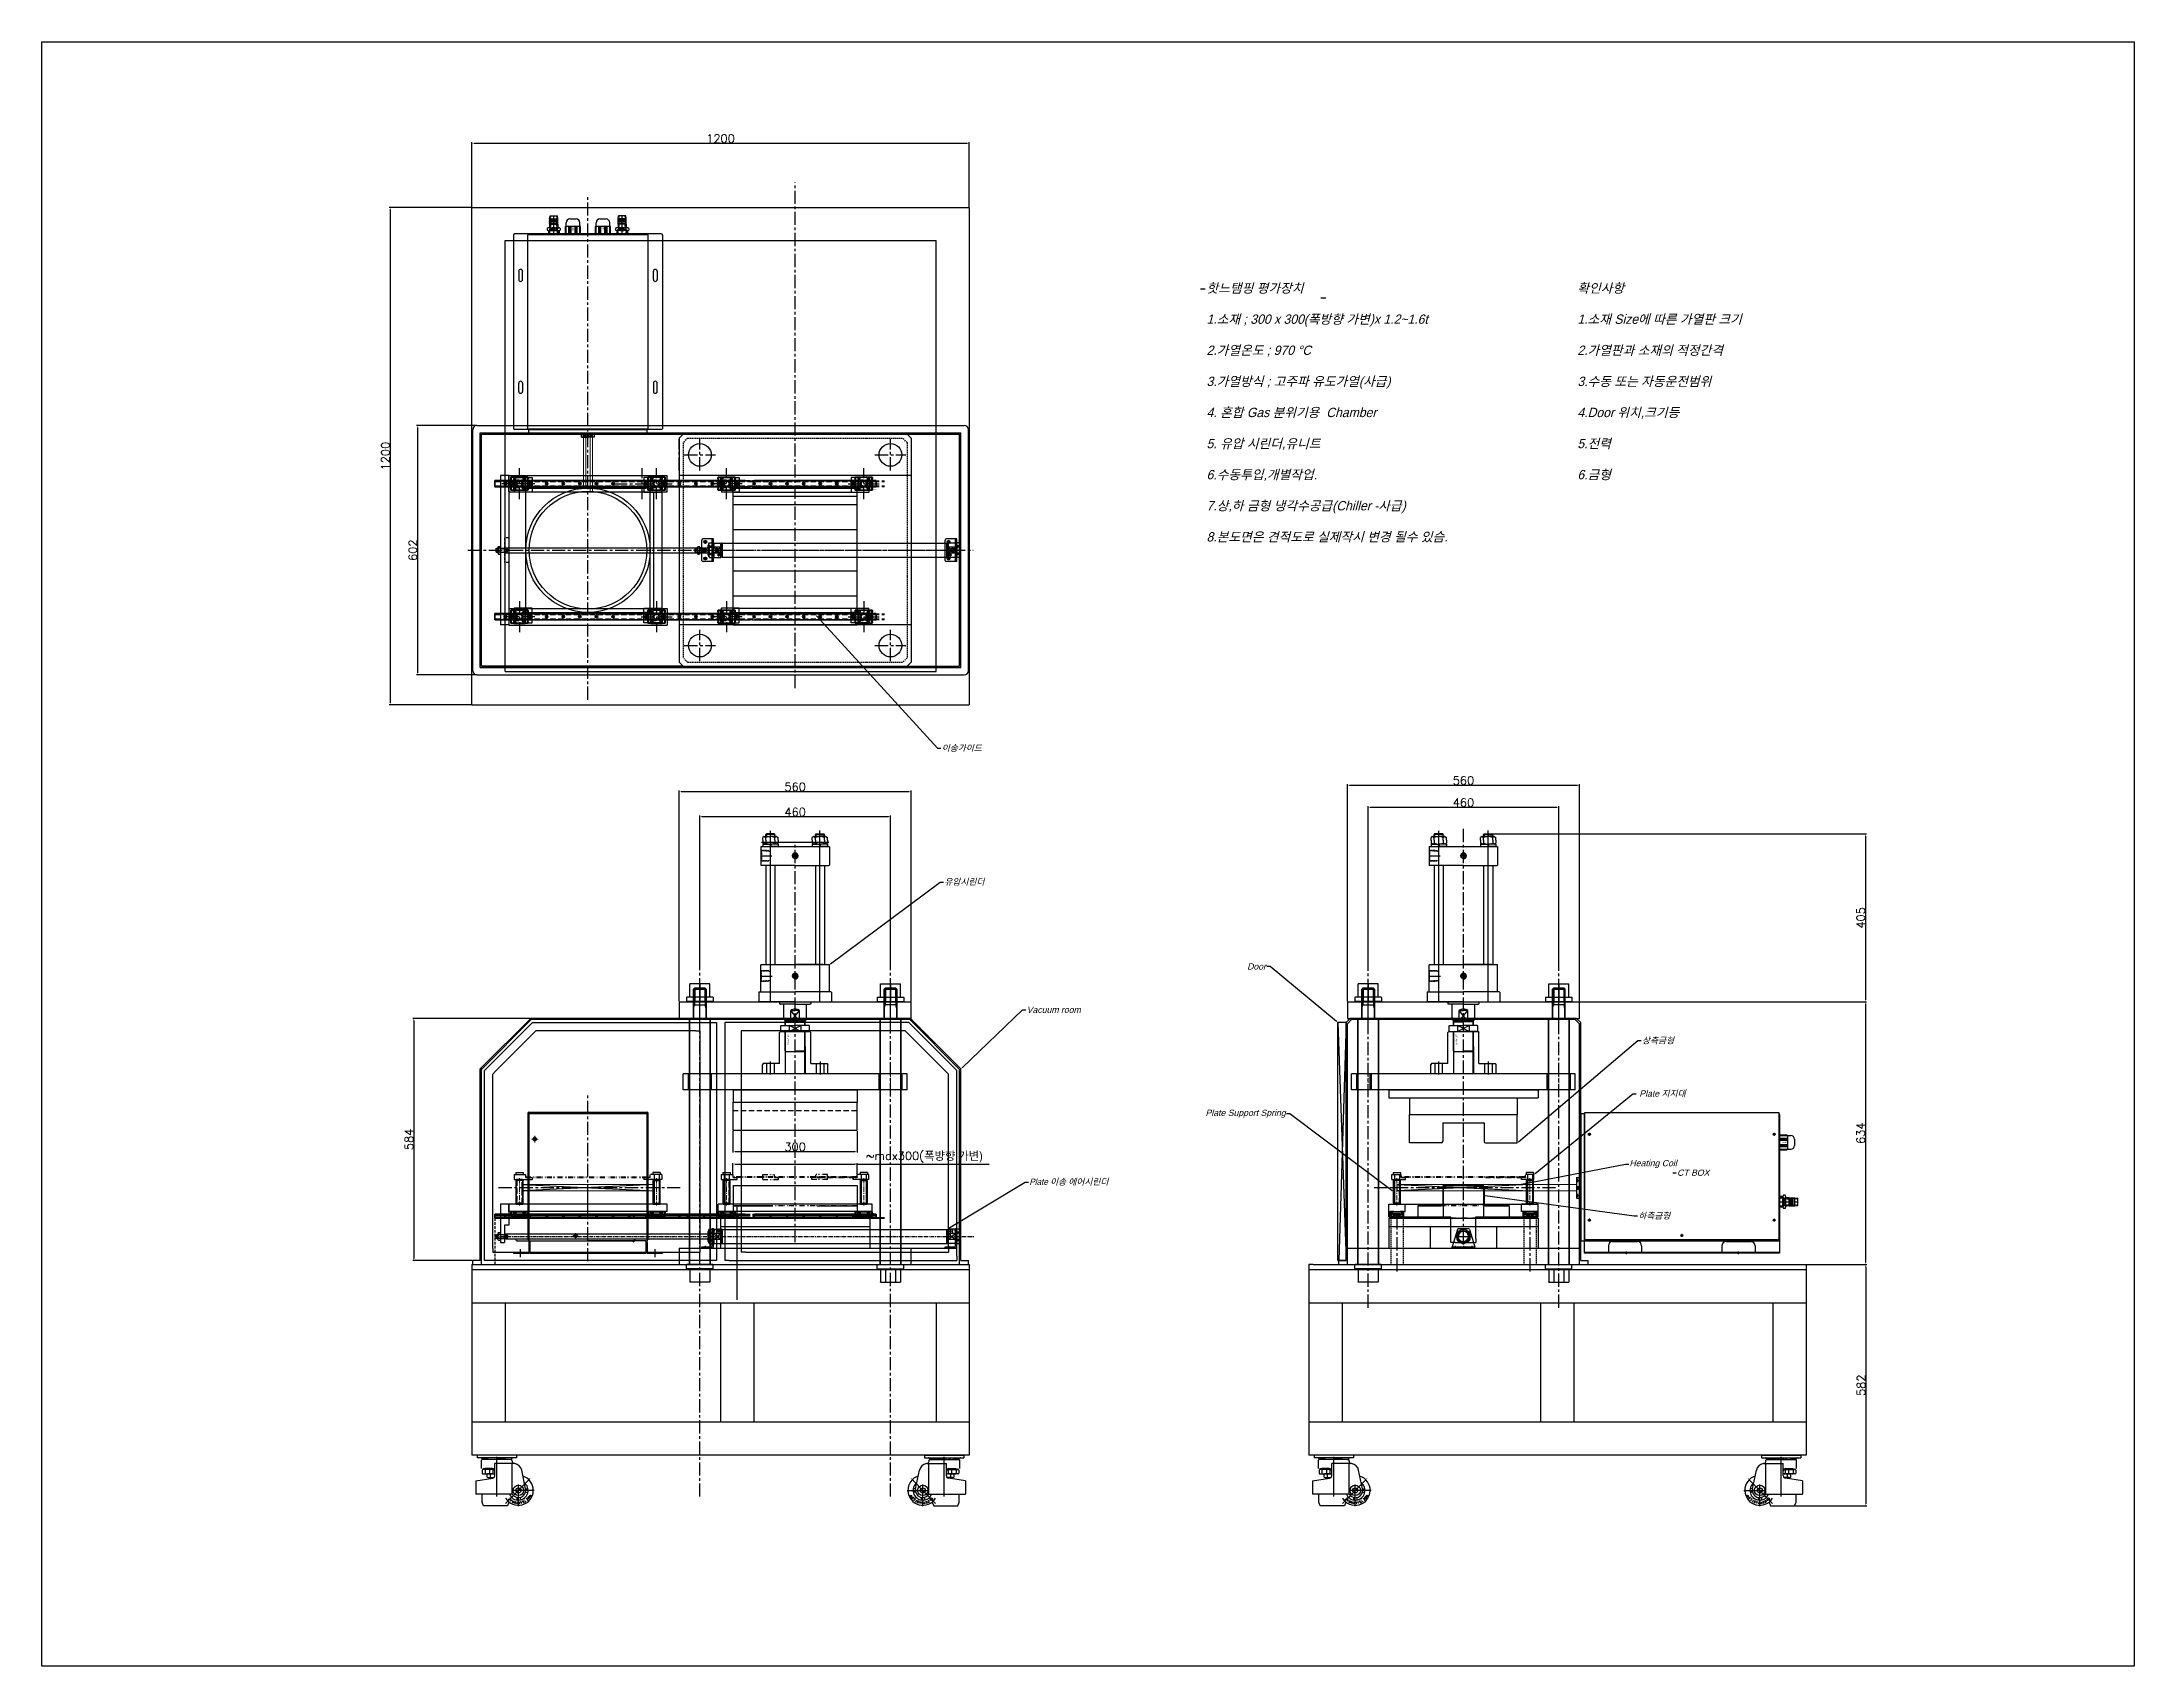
# Model space of a CAD drawing. Header units: millimetres. Extents: x 30636 to 38225, y -21023 to -5848.
# Drawn here: x 33175 to 38225, y -9767 to -5848 of the extents above; entities outside this region: 1.
import ezdxf
from ezdxf import colors
from ezdxf.entities.mleader import LeaderData, LeaderLine
from ezdxf.math import Vec2, Vec3

# ---------------------------------------------------------------- set-up
doc = ezdxf.new("R2010")
doc.units = ezdxf.units.MM
for name, pattern in [('ACAD_ISO14W100', [25.5, 12, -3, 0.5, -3, 0.5, -3, 0.5, -3]), ('CENTER', [50.8, 31.75, -6.35, 6.35, -6.35]), ('CENTER2', [28.575, 19.05, -3.175, 3.175, -3.175]), ('CENTERX2', [20.32, 12.7, -2.54, 2.54, -2.54]), ('DASHED', [19.05, 12.7, -6.35]), ('DASHED2', [9.525, 6.35, -3.175]), ('HIDDEN', [0.375, 0.25, -0.125]), ('HIDDEN2', [4.7625, 3.175, -1.5875]), ('HIDDENX2', [0.75, 0.5, -0.25]), ('SLD-실선', [0]), ('SLD-일점쇄선(중심선)', [19.05, 15.24, -1.27, 1.27, -1.27])]:
    doc.linetypes.add(name, pattern=pattern)
for name, color, linetype in [('1', 1, 'CENTER'), ('2', 3, 'HIDDEN'), ('6', 1, 'Continuous'), ('C', 1, 'CENTER2'), ('CL', 1, 'CENTER'), ('HL', 2, 'HIDDEN'), ('RD', 1, 'Continuous'), ('THIN', 3, 'Continuous'), ('TITLE', 7, 'Continuous'), ('도면층1', 3, 'Continuous'), ('외형선', 7, 'Continuous'), ('중심선', 1, 'CENTERX2')]:
    doc.layers.add(name, color=color, linetype=linetype)
for name, color, linetype, lineweight in [('2d ConnectionPoints', 7, 'Continuous', 50), ('AM_4', 3, 'Continuous', 25), ('attrib', 2, 'Continuous', 35), ('CENTER', 1, 'CENTERX2', 0), ('hidden', 3, 'DASHED', 25), ('thread', 3, 'Continuous', 25), ('vis', 1, 'Continuous', 50)]:
    doc.layers.add(name, color=color, linetype=linetype, lineweight=lineweight)
doc.styles.add('ADESK1', font='simplex.shx')
doc.styles.add('ROMANS', font='romans.shx', dxfattribs={"height": 3})
doc.styles.get("Standard").update_dxf_attribs({"font": 'arial.ttf', "oblique": 15, "height": 10})
doc.dimstyles.new('ISO-25', dxfattribs={"dimtxt": 10, "dimasz": 2.5, "dimexe": 1.25, "dimexo": 0.625, "dimtad": 1, "dimtxsty": 'Standard', "dimcen": 2.5, "dimclrd": 1, "dimclre": 1, "dimclrt": 1, "dimadec": 0, "dimazin": 0, "dimtfac": 1, "dimtmove": 0, "dimatfit": 3, "dimfxl": 1, "dimtfillclr": 1, "dimarcsym": 0})

# ---------------------------------------------------------------- blocks, each defined once
blk = doc.blocks.new('SDAF09 7SDFSAD F')
for p, q in [((890.2, 1927.9), (888.1, 1924.4)), ((888.1, 1924.4), (890.2, 1920.9)), ((894.2, 1927.9), (890.2, 1927.9)), ((890.2, 1920.9), (894.2, 1920.9)), ((896.2, 1924.4), (894.2, 1927.9)), ((894.2, 1920.9), (896.2, 1924.4))]:
    blk.add_line(p, q)
blk.add_circle((892.2, 1924.4), 1.62)
at = {"layer": 'CENTER'}
for p, q in [((885.6, 1924.4), (898.7, 1924.4)), ((892.2, 1930.4), (892.2, 1918.4))]:
    blk.add_line(p, q, dxfattribs=at)
blk.add_circle((892.2, 1924.4), 3.05, dxfattribs=at)
at = {"layer": 'THIN'}
blk.add_arc((892.2, 1924.4), 2, 255, 165, dxfattribs=at)
blk = doc.blocks.new('SW_CENTERMARKSYMBOL_6')
at = {"layer": '중심선', "color": 0, "linetype": 'CENTERX2', "lineweight": 18}
for p, q in [((-2, 0), (-8, 0)), ((0, 0), (-1, 0)), ((0, 2), (0, 8)), ((0, 0), (0, 1)), ((0, 0), (0, -1)), ((0, 0), (1, 0)), ((2, 0), (8, 0)), ((0, -2), (0, -8))]:
    blk.add_line(p, q, dxfattribs=at)
blk = doc.blocks.new('SW_CENTERMARKSYMBOL_8')
at = {"layer": '중심선', "color": 0, "linetype": 'SLD-일점쇄선(중심선)', "lineweight": 18}
for p, q in [((-2, 0), (-3.5, 0)), ((0, 0), (-1, 0)), ((0, 2), (0, 3.5)), ((0, 0), (0, 1)), ((0, 0), (0, -1)), ((0, 0), (1, 0)), ((2, 0), (3.5, 0)), ((0, -2), (0, -3.5))]:
    blk.add_line(p, q, dxfattribs=at)
blk = doc.blocks.new('5_SSEBZ16_b_0_in_SSEBZ16G_630_900')
at = {"layer": 'CENTER'}
for p, q in [((819.6, 892.8), (823.4, 892.8)), ((821.5, 890.9), (821.5, 894.7)), ((822.5, 898.4), (822.5, 889.9)), ((846.6, 892.8), (850.4, 892.8)), ((847.5, 898.4), (847.5, 889.9)), ((848.5, 890.9), (848.5, 894.7))]:
    blk.add_line(p, q, dxfattribs=at)
at = {"layer": 'hidden'}
for p, q in [((821, 898), (821.3, 897.7)), ((821.3, 897.7), (821.3, 891)), ((823.7, 897.7), (821.3, 897.7)), ((821.3, 891), (822.5, 890.3)), ((823.7, 891), (821.5, 891)), ((822.5, 890.3), (823.7, 891)), ((823.7, 897.7), (824, 898)), ((823.7, 891), (823.7, 897.7)), ((827.5, 891.2), (827.8, 891.5)), ((827.5, 890.7), (827.5, 891.2)), ((828, 890.4), (827.5, 890.7)), ((827.5, 887.3), (828, 887.6)), ((827.5, 886.1), (827.5, 887.3)), ((827.8, 891.5), (842.2, 891.5)), ((830, 889.5), (828.7, 889.5)), ((828.7, 888.5), (830, 888.5)), ((830, 888.5), (830, 889.5)), ((840, 889.5), (840, 888.5)), ((841.3, 889.5), (840, 889.5)), ((840, 888.5), (841.3, 888.5)), ((842.5, 890.7), (842, 890.4)), ((842, 887.6), (842.5, 887.3)), ((842.2, 891.5), (842.5, 891.2)), ((842.5, 891.2), (842.5, 890.7)), ((842.5, 887.3), (842.5, 886.1)), ((846, 898), (846.3, 897.7)), ((846.3, 897.7), (846.3, 891)), ((848.7, 897.7), (846.3, 897.7)), ((846.3, 891), (847.5, 890.3)), ((848.5, 891), (846.3, 891)), ((847.5, 890.3), (848.7, 891)), ((848.7, 897.7), (849, 898)), ((848.7, 891), (848.7, 897.7))]:
    blk.add_line(p, q, dxfattribs=at)
for centre, start, end in [((827.2, 888.9), 23.0277, 61.6372), ((827.2, 889.1), 298.3628, 336.9723), ((842.8, 888.9), 118.3628, 156.9723), ((842.8, 889.1), 203.0277, 241.6372)]:
    blk.add_arc(centre, 1.7, start, end, dxfattribs=at)
at = {"layer": 'thread'}
for p, q in [((821, 898), (821, 894)), ((824, 894), (821, 894)), ((824, 898), (824, 894)), ((846, 898), (846, 894)), ((849, 894), (846, 894)), ((849, 898), (849, 894))]:
    blk.add_line(p, q, dxfattribs=at)
at = {"layer": 'vis'}
for p, q in [((819.5, 898), (819, 897.5)), ((819, 897.5), (819, 886.5)), ((819, 886.5), (819.5, 886)), ((819.7, 897.5), (819.2, 897)), ((819.2, 896.9), (819.8, 897.4)), ((819.2, 897), (819.2, 886.6)), ((819.2, 894.6), (819.2, 896.9)), ((821.5, 894.6), (819.2, 894.6)), ((819.2, 891), (821.5, 891)), ((819.2, 886.6), (819.2, 891)), ((819.2, 886.6), (819.7, 886.1)), ((819.8, 886.1), (819.2, 886.6)), ((827.2, 898), (819.5, 898)), ((819.5, 894.6), (819.5, 891)), ((819.5, 886), (826, 886)), ((850.3, 897.5), (819.7, 897.5)), ((819.7, 886.1), (827.5, 886.1)), ((819.8, 897.4), (850.2, 897.4)), ((826, 886), (826.2, 886.1)), ((826.3, 891.1), (826.3, 890.8)), ((826.3, 887.2), (826.3, 886.1)), ((826.9, 889.6), (827.4, 889.3)), ((827.4, 888.7), (826.9, 888.4)), ((827.7, 897.5), (827.2, 898)), ((842.3, 897.5), (827.7, 897.5)), ((842.1, 892.7), (827.9, 892.7)), ((842.8, 898), (842.3, 897.5)), ((842.5, 886.1), (850.3, 886.1)), ((842.6, 889.3), (843.1, 889.6)), ((843.1, 888.4), (842.6, 888.7)), ((850.5, 898), (842.8, 898)), ((843.7, 890.8), (843.7, 891.1)), ((843.7, 886.1), (843.7, 887.2)), ((843.8, 886.1), (844, 886)), ((844, 886), (850.5, 886)), ((850.8, 894.6), (848.5, 894.6)), ((848.5, 891), (850.8, 891)), ((850.2, 897.4), (850.8, 896.9)), ((850.8, 886.6), (850.2, 886.1)), ((850.8, 897), (850.3, 897.5)), ((850.3, 886.1), (850.8, 886.6)), ((851, 897.5), (850.5, 898)), ((850.5, 891), (850.5, 894.6)), ((850.5, 886), (851, 886.5)), ((850.8, 886.6), (850.8, 897)), ((850.8, 896.9), (850.8, 894.6)), ((850.8, 891), (850.8, 886.6)), ((851, 886.5), (851, 897.5))]:
    blk.add_line(p, q, dxfattribs=at)
for centre in [(821.5, 892.8), (848.5, 892.8)]:
    blk.add_circle(centre, 1.5, dxfattribs=at)
for centre, radius, start, end in [((821.5, 892.8), 1.8, 270, 90), ((827.9, 891.1), 1.6, 90, 180), ((827.6, 890.8), 1.3, 180, 239.9972), ((827.6, 887.2), 1.3, 120.0028, 180), ((827.2, 889), 0.4, 300.0028, 59.9972), ((842.1, 891.1), 1.6, 0, 90), ((842.8, 889), 0.4, 120.0028, 239.9972), ((842.4, 890.8), 1.3, 300.0028, 0), ((842.4, 887.2), 1.3, 360, 59.9972), ((848.5, 892.8), 1.8, 90, 270)]:
    blk.add_arc(centre, radius, start, end, dxfattribs=at)
at = {"layer": 'attrib'}
for tag, p, flags in [('CATALOG', (856, 895.9), 8), ('W', (856, 893.4), 8), ('C', (856, 891.9), 8), ('SLL', (856, 891.4), 8), ('S', (856, 890.9), 8), ('CBB', (856, 888.9), 8), ('W1', (856, 888.4), 8), ('W2', (856, 887.9), 8), ('CAA', (856, 886.9), 8), ('G', (856, 885.9), 8), ('CA1', (856, 885.4), 8), ('CA2', (856, 884.9), 8), ('VA1', (856, 884.4), 8), ('WA1', (856, 883.4), 8), ('WA2', (856, 882.9), 8), ('COMPANY', (856, 865.4), 8), ('NB', (856, 898.4), 8), ('NN', (856, 897.9), 8), ('NT', (856, 897.4), 8), ('NBSYN', (856, 896.9), 8), ('LINA', (856, 896.4), 8), ('PN', (856, 895.4), 8), ('H', (856, 894.9), 8), ('MAT', (856, 894.4), 8), ('MX', (856, 893.9), 8), ('L1', (856, 892.9), 8), ('B', (856, 892.4), 8), ('LL', (856, 890.4), 8), ('L2', (856, 889.9), 8), ('K', (856, 889.4), 8), ('H1', (856, 887.4), 8), ('F', (856, 886.4), 8), ('HA1', (856, 883.9), 8), ('RA1', (856, 882.4), 8), ('HA2', (856, 881.9), 8), ('POIA1', (856, 881.4), 8), ('BHA1', (856, 880.9), 8), ('BHA2', (856, 880.4), 8), ('BHA3', (856, 879.9), 8), ('BHA5', (856, 879.4), 8), ('BHA6', (856, 878.9), 8), ('BHA7', (856, 878.4), 8), ('BHA8', (856, 877.9), 8), ('BVA1', (856, 877.4), 8), ('BVA3', (856, 876.9), 8), ('BVA4', (856, 876.4), 8), ('BVA5', (856, 875.9), 8), ('BVA6', (856, 875.4), 8), ('BCA1', (856, 874.9), 8), ('BCA2H', (856, 874.4), 8), ('BCA2V', (856, 873.9), 8), ('BRA1', (856, 873.4), 8), ('BRA2', (856, 872.9), 8), ('BDA1', (856, 872.4), 8), ('BHB1', (856, 871.9), 8), ('BHB2', (856, 871.4), 8), ('BVB1', (856, 870.9), 8), ('BVB2', (856, 870.4), 8), ('BRB1', (856, 869.9), 8), ('BRB2', (856, 869.4), 8), ('BRB3', (856, 868.9), 8), ('BHC1', (856, 868.4), 8), ('BHC2', (856, 867.9), 8), ('BHC3', (856, 867.4), 8), ('BHC4', (856, 866.9), 8), ('BHC5', (856, 866.4), 8), ('MD', (856, 865.9), 8), ('PSOL_0', (856, 864.9), 9), ('PSOL_1', (856, 864.4), 9), ('PSOL_2', (856, 863.9), 9), ('PSOL_3', (856, 863.4), 9), ('PSOL_4', (856, 862.9), 9)]:
    blk.add_attdef(tag, p, '', height=0.5, dxfattribs=dict(at, flags=flags))
blk = doc.blocks.new('6_SSEBZ16_630_r_0_in_SSEBZ16G_630_900')
at = {"layer": 'CENTER'}
blk.add_line((835, 892), (835, 881.5), dxfattribs=at)
at = {"layer": 'hidden'}
for p, q in [((832, 891.5), (832, 887)), ((838, 887), (832, 887)), ((833.2, 887), (833.2, 882)), ((836.8, 882), (836.8, 887)), ((838, 887), (838, 891.5))]:
    blk.add_line(p, q, dxfattribs=at)
at = {"layer": 'vis'}
for p, q in [((827.8, 891.5), (827.5, 891.2)), ((827.5, 891.2), (827.5, 890.7)), ((827.5, 890.7), (828.1, 890.4)), ((828.1, 887.6), (827.5, 887.3)), ((827.5, 887.3), (827.5, 882.5)), ((827.5, 882.5), (828, 882)), ((842.2, 891.5), (827.8, 891.5)), ((828, 882), (842, 882)), ((828.8, 889.6), (830, 889.6)), ((830, 888.4), (828.8, 888.4)), ((830, 889.6), (830, 888.4)), ((840, 888.4), (840, 889.6)), ((840, 889.6), (841.2, 889.6)), ((841.2, 888.4), (840, 888.4)), ((841.9, 890.4), (842.5, 890.7)), ((842.5, 887.3), (841.9, 887.6)), ((842, 882), (842.5, 882.5)), ((842.5, 891.2), (842.2, 891.5)), ((842.5, 890.7), (842.5, 891.2)), ((842.5, 882.5), (842.5, 887.3))]:
    blk.add_line(p, q, dxfattribs=at)
for centre, start, end in [((827.2, 888.9), 24.1151, 60.0008), ((827.2, 889.1), 299.9992, 335.8849), ((842.8, 888.9), 119.9992, 155.8849), ((842.8, 889.1), 204.1151, 240.0008)]:
    blk.add_arc(centre, 1.75, start, end, dxfattribs=at)
at = {"layer": 'attrib'}
for tag, p, flags in [('CATALOG', (847.5, 889.5), 8), ('W', (847.5, 885.5), 8), ('C', (847.5, 884), 8), ('S', (847.5, 883.5), 8), ('CBB', (847.5, 882), 8), ('W1', (847.5, 881.5), 8), ('W2', (847.5, 881), 8), ('CAA', (847.5, 880), 8), ('G', (847.5, 878.5), 8), ('ALT1', (847.5, 878), 8), ('ALT2', (847.5, 877.5), 8), ('ALT4', (847.5, 877), 8), ('COMPANY', (847.5, 876.5), 8), ('NB', (847.5, 892), 8), ('NN', (847.5, 891.5), 8), ('NT', (847.5, 891), 8), ('NBSYN', (847.5, 890.5), 8), ('LINA', (847.5, 890), 8), ('PN', (847.5, 889), 8), ('MAT', (847.5, 888.5), 8), ('MX', (847.5, 888), 8), ('NOB', (847.5, 887.5), 8), ('H', (847.5, 887), 8), ('LT', (847.5, 886.5), 8), ('LS', (847.5, 886), 8), ('L1', (847.5, 885), 8), ('B', (847.5, 884.5), 8), ('L2', (847.5, 883), 8), ('K', (847.5, 882.5), 8), ('H1', (847.5, 880.5), 8), ('DD1DD2HH', (847.5, 879.5), 8), ('F', (847.5, 879), 8), ('PSOL_0', (847.5, 876), 9), ('PSOL_1', (847.5, 875.5), 9), ('PSOL_2', (847.5, 875), 9), ('PSOL_3', (847.5, 874.5), 9), ('PSOL_4', (847.5, 874), 9), ('PSOL_5', (847.5, 873.5), 9)]:
    blk.add_attdef(tag, p, '', height=0.5, dxfattribs=dict(at, flags=flags))
blk = doc.blocks.new('5_UTT16_60_LKC_0_in_UTT16_60_LKC_900')
at = {"layer": 'AM_4'}
for p, q in [((78.4, 79.9), (62.4, 79.9)), ((78.4, 24.9), (62.4, 24.9))]:
    blk.add_line(p, q, dxfattribs=at)
at = {"layer": 'CENTER'}
for p, q in [((62.4, 81.5), (64.1, 81.5)), ((63.2, 80.7), (63.2, 82.4)), ((70.4, 85.4), (70.4, 19.4)), ((70.8, 79.3), (70.4, 81.4)), ((76.7, 81.5), (78.4, 81.5)), ((77.5, 80.7), (77.5, 82.4)), ((62.4, 23.2), (64.1, 23.2)), ((63.2, 22.4), (63.2, 24.1)), ((70.8, 25.5), (70.4, 23.4)), ((76.7, 23.2), (78.4, 23.2)), ((77.5, 22.4), (77.5, 24.1))]:
    blk.add_line(p, q, dxfattribs=at)
at = {"layer": 'hidden'}
for p, q in [((77.5, 80.7), (63.2, 80.7)), ((67.9, 80.7), (63.2, 80.7)), ((64.1, 79.8), (64.1, 24.9)), ((76.7, 79.8), (64.1, 79.8)), ((77.4, 82.4), (67.9, 80.7)), ((68, 80.7), (68, 80.7)), ((68.1, 80.7), (68, 80.7)), ((76.7, 24.9), (76.7, 79.8)), ((77.6, 80.7), (77.6, 80.7)), ((77.5, 24.1), (63.2, 24.1)), ((63.2, 24.1), (77.6, 24.1)), ((76.7, 24.9), (64.1, 24.9)), ((77.6, 24.1), (77.6, 24.1))]:
    blk.add_line(p, q, dxfattribs=at)
for points in [[(67.9, 80.7), (67.9, 80.7), (67.9, 80.7), (68, 80.7), (68.2, 80.8), (68.6, 80.8), (68.9, 80.8), (69.5, 80.9), (70.2, 81), (70.7, 81), (71.3, 81.1), (71.9, 81.1), (72.4, 81.2), (72.9, 81.2), (73.4, 81.3), (73.9, 81.3), (74.3, 81.3), (74.7, 81.4), (75.1, 81.4), (75.4, 81.4), (75.8, 81.5), (76, 81.5), (76.2, 81.5), (76.3, 81.5), (76.5, 81.5), (76.6, 81.5), (76.6, 81.5), (76.7, 81.5), (76.7, 81.5), (76.7, 81.5), (76.7, 81.5), (76.7, 81.5)], [(77.6, 80.7), (77.6, 80.7), (77.5, 80.7), (77.4, 80.7), (77.4, 80.7), (77.3, 80.7), (77.2, 80.6), (77, 80.6), (76.9, 80.6), (76.8, 80.6), (76.6, 80.6), (76.5, 80.6), (76.3, 80.6), (76.1, 80.5), (75.9, 80.5), (75.7, 80.5), (75.5, 80.5), (75.3, 80.5), (74.8, 80.4), (74.3, 80.4), (74.1, 80.4), (73.8, 80.4), (73.5, 80.4), (73.2, 80.3), (72.7, 80.3), (72.4, 80.3), (72.1, 80.3), (71.8, 80.3), (71.5, 80.3), (71.2, 80.3), (70.9, 80.3), (70.6, 80.3), (70.3, 80.3), (70, 80.3), (69.7, 80.3), (69.5, 80.4), (69.3, 80.4), (69.1, 80.4), (68.9, 80.5), (68.7, 80.5), (68.6, 80.6), (68.4, 80.6), (68.3, 80.7), (68.1, 80.7), (68.1, 80.7)], [(77.6, 80.7), (77.6, 80.7), (77.6, 80.7), (77.6, 80.7)], [(67.9, 24.1), (67.9, 24.1), (67.9, 24.1), (68, 24.1), (68.2, 24), (68.6, 24), (68.9, 24), (69.5, 23.9), (70.2, 23.8), (70.7, 23.8), (71.3, 23.7), (71.9, 23.7), (72.4, 23.6), (72.9, 23.6), (73.4, 23.5), (73.9, 23.5), (74.3, 23.5), (74.7, 23.4), (75.1, 23.4), (75.4, 23.4), (75.8, 23.3), (76, 23.3), (76.2, 23.3), (76.3, 23.3), (76.5, 23.3), (76.6, 23.3), (76.6, 23.3), (76.7, 23.3), (76.7, 23.3), (76.7, 23.2), (76.7, 23.2), (76.7, 23.2)], [(77.6, 24.1), (77.6, 24.1), (77.6, 24.1), (77.6, 24.1)]]:
    blk.add_lwpolyline(points, dxfattribs=at)
for centre, start, end in [((63.2, 81.5), 270, 90), ((63.2, 79.8), 0, 90), ((63.2, 79.9), 90, 96.2177), ((77.5, 81.5), 90, 270), ((77.5, 79.8), 90, 180), ((63.2, 24.9), 270, 360), ((63.2, 23.2), 81.2026, 90), ((77.5, 24.9), 180, 270), ((77.5, 23.2), 90, 260), ((77.5, 23.2), 80, 83.7823)]:
    blk.add_arc(centre, 0.85, start, end, dxfattribs=at)
at = {"layer": 'vis'}
for p, q in [((62.4, 79.9), (62.4, 24.9)), ((63.2, 80.7), (77.6, 80.7)), ((77.5, 82.4), (63.2, 82.4)), ((77.6, 80.7), (77.7, 80.7)), ((78.4, 24.9), (78.4, 79.9)), ((68, 24.1), (63.2, 24.1)), ((63.2, 22.4), (77.5, 22.4)), ((67.9, 24.1), (77.4, 22.4)), ((77.7, 24.1), (77.6, 24.1))]:
    blk.add_line(p, q, dxfattribs=at)
blk.add_lwpolyline([(77.6, 24.1), (77.6, 24.1), (77.5, 24.1), (77.4, 24.1), (77.4, 24.1), (77.3, 24.1), (77.2, 24.2), (77, 24.2), (76.9, 24.2), (76.8, 24.2), (76.6, 24.2), (76.5, 24.2), (76.3, 24.2), (76.1, 24.3), (75.9, 24.3), (75.7, 24.3), (75.5, 24.3), (75.3, 24.3), (74.8, 24.4), (74.3, 24.4), (74.1, 24.4), (73.8, 24.4), (73.5, 24.4), (73.2, 24.5), (72.7, 24.5), (72.4, 24.5), (72.1, 24.5), (71.8, 24.5), (71.5, 24.5), (71.2, 24.5), (70.9, 24.5), (70.6, 24.5), (70.3, 24.5), (70, 24.5), (69.7, 24.5), (69.5, 24.4), (69.2, 24.4), (68.9, 24.3), (68.7, 24.3), (68.6, 24.2), (68.4, 24.2), (68.3, 24.1), (68.1, 24.1), (68, 24.1)], dxfattribs=at)
for centre, start, end in [((63.2, 81.5), 90, 263.7823), ((63.2, 79.9), 96.2177, 180), ((77.5, 81.5), 276.2177, 90), ((77.5, 79.9), 0, 83.7823), ((63.2, 24.9), 180, 270), ((63.2, 23.2), 96.2177, 81.2026), ((77.5, 23.2), 260, 80), ((77.5, 24.9), 276.6587, 360)]:
    blk.add_arc(centre, 0.85, start, end, dxfattribs=at)
at = {"layer": 'attrib'}
for tag, p, flags in [('ALT', (83.4, 75.4), 8), ('NB', (83.4, 85.4), 8), ('NN', (83.4, 84.9), 8), ('NT', (83.4, 84.4), 8), ('NBSYN', (83.4, 83.9), 8), ('LINA', (83.4, 83.4), 8), ('CATALOG', (83.4, 82.9), 8), ('PN', (83.4, 82.4), 8), ('TS', (83.4, 81.9), 8), ('MAT', (83.4, 81.4), 8), ('SC', (83.4, 80.9), 8), ('STC', (83.4, 80.4), 8), ('D', (83.4, 79.9), 8), ('DTOL', (83.4, 79.4), 8), ('L', (83.4, 78.9), 8), ('LTOL', (83.4, 78.4), 8), ('DD', (83.4, 77.9), 8), ('SL', (83.4, 77.4), 8), ('F', (83.4, 76.9), 8), ('LO', (83.4, 76.4), 8), ('FA', (83.4, 75.9), 8), ('COMPANY', (83.4, 74.9), 8), ('PSOL_0', (83.4, 74.4), 9), ('PSOL_1', (83.4, 73.9), 9), ('PSOL_2', (83.4, 73.4), 9), ('PSOL_3', (83.4, 72.9), 9), ('PSOL_4', (83.4, 72.4), 9), ('PSOL_5', (83.4, 71.9), 9), ('PSOL_6', (83.4, 71.4), 9), ('PSOL_7', (83.4, 70.9), 9)]:
    blk.add_attdef(tag, p, '', height=0.5, dxfattribs=dict(at, flags=flags))
blk = doc.blocks.new('7_SSEBZ16_b_0_in_SSEBZ16G_630_900')
at = {"layer": 'AM_4'}
for p, q in [((1334.3, 891.1), (1333.8, 891.1)), ((1334.3, 890.8), (1333.8, 890.8)), ((1334.3, 889.6), (1333.8, 889.6)), ((1334.3, 889.3), (1333.8, 889.3)), ((1334.3, 888.7), (1333.8, 888.7)), ((1334.3, 888.4), (1333.8, 888.4)), ((1334.3, 887.2), (1333.8, 887.2)), ((1375.7, 891.1), (1376.2, 891.1)), ((1375.7, 890.8), (1376.2, 890.8)), ((1375.7, 889.6), (1376.2, 889.6)), ((1375.7, 889.3), (1376.2, 889.3)), ((1375.7, 888.7), (1376.2, 888.7)), ((1375.7, 888.4), (1376.2, 888.4)), ((1375.7, 887.2), (1376.2, 887.2))]:
    blk.add_line(p, q, dxfattribs=at)
at = {"layer": 'CENTER'}
for p, q in [((1334.1, 892.8), (1334.7, 892.8)), ((1345, 898.4), (1345, 889.9)), ((1365, 898.4), (1365, 889.9)), ((1375.3, 892.8), (1375.9, 892.8))]:
    blk.add_line(p, q, dxfattribs=at)
at = {"layer": 'hidden'}
for p, q in [((1333.8, 891.5), (1341.2, 891.5)), ((1333.8, 891.2), (1341.2, 891.2)), ((1333.8, 890.7), (1341.2, 890.7)), ((1333.8, 890.4), (1341.2, 890.4)), ((1333.8, 889.6), (1341.2, 889.6)), ((1333.8, 888.4), (1341.2, 888.4)), ((1333.8, 887.6), (1341.2, 887.6)), ((1333.8, 887.3), (1341.2, 887.3)), ((1334.3, 892.7), (1334.1, 892.7)), ((1334.3, 891.3), (1334.3, 894.3)), ((1341.2, 891.5), (1341.3, 891.5)), ((1341.2, 891.5), (1341.2, 886.1)), ((1341.2, 891.2), (1341.3, 891.2)), ((1341.2, 890.7), (1341.3, 890.7)), ((1341.2, 890.4), (1341.3, 890.4)), ((1341.2, 889.5), (1341.3, 889.5)), ((1341.2, 888.5), (1341.3, 888.5)), ((1341.2, 887.6), (1341.3, 887.6)), ((1341.2, 887.3), (1341.3, 887.3)), ((1341.3, 897.5), (1368.7, 897.5)), ((1341.3, 891.5), (1368.7, 891.5)), ((1341.3, 891.2), (1368.7, 891.2)), ((1341.3, 890.7), (1368.7, 890.7)), ((1341.3, 890.4), (1368.7, 890.4)), ((1341.3, 889.6), (1368.7, 889.6)), ((1341.3, 888.4), (1368.7, 888.4)), ((1341.3, 887.6), (1368.7, 887.6)), ((1341.3, 887.3), (1368.7, 887.3)), ((1341.3, 886.1), (1368.7, 886.1)), ((1343.5, 898), (1343.8, 897.7)), ((1343.8, 897.7), (1343.8, 891)), ((1346.2, 897.7), (1343.8, 897.7)), ((1346.2, 891), (1343.8, 891)), ((1343.8, 891), (1345, 890.3)), ((1345, 890.3), (1346.2, 891)), ((1346.2, 897.7), (1346.5, 898)), ((1346.2, 891), (1346.2, 897.7)), ((1363.5, 898), (1363.8, 897.7)), ((1363.8, 897.7), (1363.8, 891)), ((1366.2, 897.7), (1363.8, 897.7)), ((1363.8, 891), (1365, 890.3)), ((1366.2, 891), (1363.8, 891)), ((1365, 890.3), (1366.2, 891)), ((1366.2, 897.7), (1366.5, 898)), ((1366.2, 891), (1366.2, 897.7)), ((1368.8, 891.5), (1368.7, 891.5)), ((1368.8, 891.2), (1368.7, 891.2)), ((1368.8, 890.7), (1368.7, 890.7)), ((1368.8, 890.4), (1368.7, 890.4)), ((1368.8, 889.5), (1368.7, 889.5)), ((1368.8, 888.5), (1368.7, 888.5)), ((1368.8, 887.6), (1368.7, 887.6)), ((1368.8, 887.3), (1368.7, 887.3)), ((1368.8, 891.5), (1376.2, 891.5)), ((1368.8, 891.5), (1368.8, 886.1)), ((1368.8, 891.2), (1376.2, 891.2)), ((1368.8, 890.7), (1376.2, 890.7)), ((1368.8, 890.4), (1376.2, 890.4)), ((1368.8, 889.6), (1376.2, 889.6)), ((1368.8, 888.4), (1376.2, 888.4)), ((1368.8, 887.6), (1376.2, 887.6)), ((1368.8, 887.3), (1376.2, 887.3)), ((1375.7, 894.3), (1375.7, 891.3)), ((1375.7, 892.7), (1375.9, 892.7))]:
    blk.add_line(p, q, dxfattribs=at)
at = {"layer": 'thread'}
for p, q in [((1343.5, 898), (1343.5, 894)), ((1346.5, 894), (1343.5, 894)), ((1346.5, 898), (1346.5, 894)), ((1363.5, 898), (1363.5, 894)), ((1366.5, 894), (1363.5, 894)), ((1366.5, 898), (1366.5, 894))]:
    blk.add_line(p, q, dxfattribs=at)
at = {"layer": 'vis'}
for p, q in [((1334.1, 892.7), (1333.8, 892.7)), ((1333.8, 886.1), (1333.8, 892.7)), ((1333.8, 886.1), (1341.3, 886.1)), ((1334.7, 894.3), (1334.1, 894.3)), ((1334.1, 894.3), (1334.1, 891.3)), ((1334.1, 891.3), (1334.7, 891.3)), ((1334.3, 897.4), (1334.3, 894.3)), ((1335.3, 897.4), (1334.3, 897.4)), ((1335.3, 896.9), (1334.3, 896.9)), ((1335.3, 894.6), (1334.3, 894.6)), ((1334.3, 891.3), (1334.3, 886.1)), ((1335.3, 891), (1334.3, 891)), ((1341.3, 886.6), (1334.3, 886.6)), ((1334.7, 891), (1334.7, 894.6)), ((1335.3, 886.1), (1335.3, 897.5)), ((1374.7, 897.5), (1335.3, 897.5)), ((1335.3, 897), (1341.3, 897)), ((1341.3, 898), (1368.7, 898)), ((1341.3, 886), (1341.3, 898)), ((1341.3, 886.5), (1368.7, 886.5)), ((1341.3, 886), (1368.7, 886)), ((1368.7, 886), (1368.7, 898)), ((1374.7, 897), (1368.7, 897)), ((1368.7, 886.6), (1375.7, 886.6)), ((1376.2, 886.1), (1368.7, 886.1)), ((1374.7, 897.5), (1374.7, 886.1)), ((1374.7, 897.4), (1375.7, 897.4)), ((1374.7, 896.9), (1375.7, 896.9)), ((1374.7, 894.6), (1375.7, 894.6)), ((1374.7, 891), (1375.7, 891)), ((1375.3, 891), (1375.3, 894.6)), ((1375.9, 894.3), (1375.3, 894.3)), ((1375.3, 891.3), (1375.9, 891.3)), ((1375.7, 894.3), (1375.7, 897.4)), ((1375.7, 886.1), (1375.7, 891.3)), ((1375.9, 894.3), (1375.9, 891.3)), ((1375.9, 892.7), (1376.2, 892.7)), ((1376.2, 886.1), (1376.2, 892.7))]:
    blk.add_line(p, q, dxfattribs=at)
at = {"layer": 'attrib'}
for tag, p, flags in [('CATALOG', (1381.2, 895.9), 8), ('W', (1381.2, 893.4), 8), ('C', (1381.2, 891.9), 8), ('SLL', (1381.2, 891.4), 8), ('S', (1381.2, 890.9), 8), ('CBB', (1381.2, 888.9), 8), ('W1', (1381.2, 888.4), 8), ('W2', (1381.2, 887.9), 8), ('CAA', (1381.2, 886.9), 8), ('G', (1381.2, 885.9), 8), ('CA1', (1381.2, 885.4), 8), ('CA2', (1381.2, 884.9), 8), ('VA1', (1381.2, 884.4), 8), ('WA1', (1381.2, 883.4), 8), ('WA2', (1381.2, 882.9), 8), ('COMPANY', (1381.2, 865.4), 8), ('NB', (1381.2, 898.4), 8), ('NN', (1381.2, 897.9), 8), ('NT', (1381.2, 897.4), 8), ('NBSYN', (1381.2, 896.9), 8), ('LINA', (1381.2, 896.4), 8), ('PN', (1381.2, 895.4), 8), ('H', (1381.2, 894.9), 8), ('MAT', (1381.2, 894.4), 8), ('MX', (1381.2, 893.9), 8), ('L1', (1381.2, 892.9), 8), ('B', (1381.2, 892.4), 8), ('LL', (1381.2, 890.4), 8), ('L2', (1381.2, 889.9), 8), ('K', (1381.2, 889.4), 8), ('H1', (1381.2, 887.4), 8), ('F', (1381.2, 886.4), 8), ('HA1', (1381.2, 883.9), 8), ('RA1', (1381.2, 882.4), 8), ('HA2', (1381.2, 881.9), 8), ('POIA1', (1381.2, 881.4), 8), ('BHA1', (1381.2, 880.9), 8), ('BHA2', (1381.2, 880.4), 8), ('BHA3', (1381.2, 879.9), 8), ('BHA5', (1381.2, 879.4), 8), ('BHA6', (1381.2, 878.9), 8), ('BHA7', (1381.2, 878.4), 8), ('BHA8', (1381.2, 877.9), 8), ('BVA1', (1381.2, 877.4), 8), ('BVA3', (1381.2, 876.9), 8), ('BVA4', (1381.2, 876.4), 8), ('BVA5', (1381.2, 875.9), 8), ('BVA6', (1381.2, 875.4), 8), ('BCA1', (1381.2, 874.9), 8), ('BCA2H', (1381.2, 874.4), 8), ('BCA2V', (1381.2, 873.9), 8), ('BRA1', (1381.2, 873.4), 8), ('BRA2', (1381.2, 872.9), 8), ('BDA1', (1381.2, 872.4), 8), ('BHB1', (1381.2, 871.9), 8), ('BHB2', (1381.2, 871.4), 8), ('BVB1', (1381.2, 870.9), 8), ('BVB2', (1381.2, 870.4), 8), ('BRB1', (1381.2, 869.9), 8), ('BRB2', (1381.2, 869.4), 8), ('BRB3', (1381.2, 868.9), 8), ('BHC1', (1381.2, 868.4), 8), ('BHC2', (1381.2, 867.9), 8), ('BHC3', (1381.2, 867.4), 8), ('BHC4', (1381.2, 866.9), 8), ('BHC5', (1381.2, 866.4), 8), ('MD', (1381.2, 865.9), 8), ('PSOL_0', (1381.2, 864.9), 9), ('PSOL_1', (1381.2, 864.4), 9), ('PSOL_2', (1381.2, 863.9), 9), ('PSOL_3', (1381.2, 863.4), 9), ('PSOL_4', (1381.2, 862.9), 9)]:
    blk.add_attdef(tag, p, '', height=0.5, dxfattribs=dict(at, flags=flags))
blk = doc.blocks.new('11_SSEBZ16_b_0_in_SSEBZ16G_630_900')
at = {"layer": 'AM_4'}
for p, q in [((827.9, 1485.7), (827.9, 1486.2)), ((842.1, 1485.7), (842.1, 1486.2)), ((827.9, 1444.3), (827.9, 1443.8)), ((842.1, 1444.3), (842.1, 1443.8))]:
    blk.add_line(p, q, dxfattribs=at)
at = {"layer": 'CENTER'}
for p, q in [((820.9, 1475), (824.1, 1475)), ((821.5, 1485.3), (821.5, 1485.9)), ((822.5, 1473.4), (822.5, 1476.6)), ((845.9, 1475), (849.1, 1475)), ((847.5, 1473.4), (847.5, 1476.6)), ((848.5, 1485.3), (848.5, 1485.9)), ((820.9, 1455), (824.1, 1455)), ((821.5, 1444.1), (821.5, 1444.7)), ((822.5, 1453.4), (822.5, 1456.6)), ((845.9, 1455), (849.1, 1455)), ((847.5, 1453.4), (847.5, 1456.6)), ((848.5, 1444.1), (848.5, 1444.7))]:
    blk.add_line(p, q, dxfattribs=at)
at = {"layer": 'hidden'}
for p, q in [((819.5, 1485.3), (819.5, 1484.7)), ((823.3, 1485.3), (819.5, 1485.3)), ((820, 1485.7), (820, 1485.3)), ((821.5, 1485.3), (821.5, 1485.7)), ((823, 1485.3), (823, 1485.7)), ((823.3, 1485.3), (823.3, 1485.7)), ((826, 1451.3), (826, 1478.7)), ((826.2, 1451.3), (826.2, 1478.7)), ((826.9, 1485.7), (826.9, 1486.2)), ((827.4, 1485.7), (827.4, 1486.2)), ((827.5, 1478.8), (827.5, 1486.2)), ((827.5, 1478.8), (827.5, 1478.7)), ((827.5, 1478.8), (842.5, 1478.8)), ((827.5, 1451.3), (827.5, 1478.7)), ((827.6, 1485.7), (827.6, 1486.2)), ((827.8, 1478.8), (827.8, 1486.2)), ((827.8, 1478.8), (827.8, 1478.7)), ((827.8, 1451.3), (827.8, 1478.7)), ((828, 1478.8), (828, 1478.7)), ((828.1, 1478.8), (828.1, 1486.2)), ((828.1, 1451.3), (828.1, 1478.7)), ((828.7, 1478.8), (828.7, 1478.7)), ((828.8, 1478.8), (828.8, 1486.2)), ((828.8, 1451.3), (828.8, 1478.7)), ((830, 1478.8), (830, 1486.2)), ((830, 1478.8), (830, 1478.7)), ((830, 1451.3), (830, 1478.7)), ((840, 1478.8), (840, 1486.2)), ((840, 1478.8), (840, 1478.7)), ((840, 1451.3), (840, 1478.7)), ((841.2, 1478.8), (841.2, 1486.2)), ((841.2, 1451.3), (841.2, 1478.7)), ((841.3, 1478.8), (841.3, 1478.7)), ((841.9, 1478.8), (841.9, 1486.2)), ((841.9, 1451.3), (841.9, 1478.7)), ((842, 1478.8), (842, 1478.7)), ((842.2, 1478.8), (842.2, 1486.2)), ((842.2, 1478.8), (842.2, 1478.7)), ((842.2, 1451.3), (842.2, 1478.7)), ((842.4, 1486.2), (842.4, 1485.7)), ((842.5, 1478.8), (842.5, 1486.2)), ((842.5, 1478.8), (842.5, 1478.7)), ((842.5, 1451.3), (842.5, 1478.7)), ((842.6, 1485.7), (842.6, 1486.2)), ((843.1, 1485.7), (843.1, 1486.2)), ((843.8, 1451.3), (843.8, 1478.7)), ((844, 1451.3), (844, 1478.7)), ((846.7, 1485.7), (846.7, 1485.3)), ((850.5, 1485.3), (846.7, 1485.3)), ((847, 1485.7), (847, 1485.3)), ((848.5, 1485.3), (848.5, 1485.7)), ((850, 1485.3), (850, 1485.7)), ((850.5, 1485.3), (850.5, 1484.7)), ((819.5, 1444.7), (819.5, 1445.3)), ((823.3, 1444.7), (819.5, 1444.7)), ((820, 1444.7), (820, 1444.3)), ((821.5, 1444.7), (821.5, 1444.3)), ((823, 1444.3), (823, 1444.7)), ((823.3, 1444.3), (823.3, 1444.7)), ((826.9, 1444.3), (826.9, 1443.8)), ((827.4, 1444.3), (827.4, 1443.8)), ((827.5, 1451.2), (827.5, 1451.3)), ((827.5, 1443.8), (827.5, 1451.2)), ((827.5, 1451.2), (842.5, 1451.2)), ((827.6, 1443.8), (827.6, 1444.3)), ((827.8, 1451.2), (827.8, 1451.3)), ((827.8, 1443.8), (827.8, 1451.2)), ((828, 1451.2), (828, 1451.3)), ((828.1, 1443.8), (828.1, 1451.2)), ((828.7, 1451.2), (828.7, 1451.3)), ((828.8, 1443.8), (828.8, 1451.2)), ((830, 1451.2), (830, 1451.3)), ((830, 1443.8), (830, 1451.2)), ((840, 1451.2), (840, 1451.3)), ((840, 1443.8), (840, 1451.2)), ((841.2, 1443.8), (841.2, 1451.2)), ((841.3, 1451.2), (841.3, 1451.3)), ((841.9, 1443.8), (841.9, 1451.2)), ((842, 1451.2), (842, 1451.3)), ((842.2, 1451.2), (842.2, 1451.3)), ((842.2, 1443.8), (842.2, 1451.2)), ((842.4, 1444.3), (842.4, 1443.8)), ((842.5, 1451.2), (842.5, 1451.3)), ((842.5, 1443.8), (842.5, 1451.2)), ((842.6, 1444.3), (842.6, 1443.8)), ((843.1, 1444.3), (843.1, 1443.8)), ((850.5, 1444.7), (846.7, 1444.7)), ((846.7, 1444.7), (846.7, 1444.3)), ((847, 1444.7), (847, 1444.3)), ((848.5, 1444.7), (848.5, 1444.3)), ((850, 1444.3), (850, 1444.7)), ((850.5, 1444.7), (850.5, 1445.3))]:
    blk.add_line(p, q, dxfattribs=at)
at = {"layer": 'thread'}
for centre in [(822.5, 1475), (847.5, 1475), (822.5, 1455), (847.5, 1455)]:
    blk.add_arc(centre, 1.5, 75, 15, dxfattribs=at)
at = {"layer": 'vis'}
for p, q in [((851, 1478.7), (819, 1478.7)), ((819, 1451.3), (819, 1478.7)), ((850.8, 1485.7), (819.2, 1485.7)), ((819.2, 1484.7), (819.2, 1485.7)), ((819.2, 1484.7), (850.8, 1484.7)), ((819.2, 1484.7), (819.2, 1478.7)), ((819.5, 1451.3), (819.5, 1478.7)), ((819.7, 1484.7), (819.7, 1478.7)), ((819.8, 1484.7), (819.8, 1485.7)), ((820, 1485.9), (823, 1485.9)), ((820, 1485.9), (820, 1485.7)), ((823, 1485.7), (823, 1485.9)), ((843.7, 1486.2), (826.3, 1486.2)), ((826.3, 1485.7), (826.3, 1486.2)), ((827.2, 1451.3), (827.2, 1478.7)), ((827.7, 1451.3), (827.7, 1478.7)), ((842.3, 1451.3), (842.3, 1478.7)), ((842.8, 1451.3), (842.8, 1478.7)), ((843.7, 1485.7), (843.7, 1486.2)), ((847, 1485.9), (850, 1485.9)), ((847, 1485.9), (847, 1485.7)), ((850, 1485.7), (850, 1485.9)), ((850.2, 1484.7), (850.2, 1485.7)), ((850.3, 1484.7), (850.3, 1478.7)), ((850.5, 1451.3), (850.5, 1478.7)), ((850.8, 1484.7), (850.8, 1485.7)), ((850.8, 1484.7), (850.8, 1478.7)), ((851, 1451.3), (851, 1478.7)), ((851, 1451.3), (819, 1451.3)), ((819.2, 1445.3), (819.2, 1451.3)), ((819.2, 1445.3), (819.2, 1444.3)), ((850.8, 1445.3), (819.2, 1445.3)), ((819.2, 1444.3), (850.8, 1444.3)), ((819.7, 1445.3), (819.7, 1451.3)), ((819.8, 1445.3), (819.8, 1444.3)), ((820, 1444.3), (820, 1444.1)), ((820, 1444.1), (823, 1444.1)), ((823, 1444.1), (823, 1444.3)), ((826.3, 1444.3), (826.3, 1443.8)), ((843.7, 1443.8), (826.3, 1443.8)), ((843.7, 1444.3), (843.7, 1443.8)), ((847, 1444.3), (847, 1444.1)), ((847, 1444.1), (850, 1444.1)), ((850, 1444.1), (850, 1444.3)), ((850.2, 1445.3), (850.2, 1444.3)), ((850.3, 1445.3), (850.3, 1451.3)), ((850.8, 1445.3), (850.8, 1451.3)), ((850.8, 1445.3), (850.8, 1444.3))]:
    blk.add_line(p, q, dxfattribs=at)
for centre in [(822.5, 1475), (847.5, 1475), (822.5, 1455), (847.5, 1455)]:
    blk.add_circle(centre, 1.23, dxfattribs=at)
at = {"layer": 'attrib'}
for tag, p, flags in [('CATALOG', (856, 1483.7), 8), ('W', (856, 1481.2), 8), ('C', (856, 1479.7), 8), ('SLL', (856, 1479.2), 8), ('S', (856, 1478.7), 8), ('CBB', (856, 1476.7), 8), ('W1', (856, 1476.2), 8), ('W2', (856, 1475.7), 8), ('CAA', (856, 1474.7), 8), ('G', (856, 1473.7), 8), ('CA1', (856, 1473.2), 8), ('CA2', (856, 1472.7), 8), ('VA1', (856, 1472.2), 8), ('WA1', (856, 1471.2), 8), ('WA2', (856, 1470.7), 8), ('NB', (856, 1486.2), 8), ('NN', (856, 1485.7), 8), ('NT', (856, 1485.2), 8), ('NBSYN', (856, 1484.7), 8), ('LINA', (856, 1484.2), 8), ('PN', (856, 1483.2), 8), ('H', (856, 1482.7), 8), ('MAT', (856, 1482.2), 8), ('MX', (856, 1481.7), 8), ('L1', (856, 1480.7), 8), ('B', (856, 1480.2), 8), ('LL', (856, 1478.2), 8), ('L2', (856, 1477.7), 8), ('K', (856, 1477.2), 8), ('H1', (856, 1475.2), 8), ('F', (856, 1474.2), 8), ('HA1', (856, 1471.7), 8), ('RA1', (856, 1470.2), 8), ('HA2', (856, 1469.7), 8), ('POIA1', (856, 1469.2), 8), ('BHA1', (856, 1468.7), 8), ('BHA2', (856, 1468.2), 8), ('BHA3', (856, 1467.7), 8), ('BHA5', (856, 1467.2), 8), ('BHA6', (856, 1466.7), 8), ('BHA7', (856, 1466.2), 8), ('BHA8', (856, 1465.7), 8), ('BVA1', (856, 1465.2), 8), ('BVA3', (856, 1464.7), 8), ('BVA4', (856, 1464.2), 8), ('COMPANY', (856, 1453.2), 8), ('BVA5', (856, 1463.7), 8), ('BVA6', (856, 1463.2), 8), ('BCA1', (856, 1462.7), 8), ('BCA2H', (856, 1462.2), 8), ('BCA2V', (856, 1461.7), 8), ('BRA1', (856, 1461.2), 8), ('BRA2', (856, 1460.7), 8), ('BDA1', (856, 1460.2), 8), ('BHB1', (856, 1459.7), 8), ('BHB2', (856, 1459.2), 8), ('BVB1', (856, 1458.7), 8), ('BVB2', (856, 1458.2), 8), ('BRB1', (856, 1457.7), 8), ('BRB2', (856, 1457.2), 8), ('BRB3', (856, 1456.7), 8), ('BHC1', (856, 1456.2), 8), ('BHC2', (856, 1455.7), 8), ('BHC3', (856, 1455.2), 8), ('BHC4', (856, 1454.7), 8), ('BHC5', (856, 1454.2), 8), ('MD', (856, 1453.7), 8), ('PSOL_0', (856, 1452.7), 9), ('PSOL_1', (856, 1452.2), 9), ('PSOL_2', (856, 1451.7), 9), ('PSOL_3', (856, 1451.2), 9), ('PSOL_4', (856, 1450.7), 9)]:
    blk.add_attdef(tag, p, '', height=0.5, dxfattribs=dict(at, flags=flags))
blk = doc.blocks.new('A$C7B6D1A0B')
for p, q in [((12.8, 46.9), (0, 5.2)), ((42.2, 46.9), (55, 5.2))]:
    blk.add_line(p, q)
at = {"linetype": 'Continuous'}
for p, q in [((0, 5.2), (55, 5.2)), ((0, 2), (0, 5.2)), ((0, 2), (55, 2)), ((15.7, 49), (39.3, 49)), ((55, 2), (55, 5.2))]:
    blk.add_line(p, q, dxfattribs=at)
blk.add_circle((27.5, 30), 13)
for centre, start, end in [((15.7, 46), 90, 162.8697), ((39.3, 46), 17.1303, 90)]:
    blk.add_arc(centre, 3, start, end)
at = {"layer": '1', "ltscale": 0.3}
for p, q in [((7.5, 7.2), (7.5, 0)), ((12.7, 30), (42.3, 30)), ((27.5, 15.2), (27.5, 44.8)), ((27.5, 7.2), (27.5, 0)), ((47.5, 7.2), (47.5, 0))]:
    blk.add_line(p, q, dxfattribs=at)
at = {"layer": '2', "ltscale": 0.3}
for p, q in [((4, 5.2), (4, 2)), ((11, 5.2), (11, 2)), ((25.5, 5.2), (25.5, 2)), ((29.5, 5.2), (29.5, 2)), ((44, 5.2), (44, 2)), ((51, 5.2), (51, 2))]:
    blk.add_line(p, q, dxfattribs=at)
blk = doc.blocks.new('4465434564336')
at = {"color": 1}
for p, q in [((1894.9, 636.8), (1905.3, 636.8)), ((1894.9, 620.8), (1905.3, 620.8))]:
    blk.add_line(p, q, dxfattribs=at)
at = {"color": 20}
for p, q in [((1896.1, 644.8), (1896.1, 630.3)), ((1896.1, 644.8), (1904.1, 644.8)), ((1896.1, 630.3), (1904.1, 630.3)), ((1896.1, 612.8), (1896.1, 627.3)), ((1896.1, 627.3), (1904.1, 627.3)), ((1896.1, 612.8), (1904.1, 612.8)), ((1904.1, 644.8), (1904.1, 630.3)), ((1904.1, 612.8), (1904.1, 627.3))]:
    blk.add_line(p, q, dxfattribs=at)
at = {"color": 3, "linetype": 'HIDDEN2'}
for p, q in [((1896.1, 640.1), (1901.1, 640.1)), ((1896.1, 633.6), (1901.1, 633.6)), ((1896.1, 624.1), (1901.1, 624.1)), ((1896.1, 617.6), (1901.1, 617.6)), ((1901.1, 640.1), (1901.1, 633.6)), ((1901.1, 639.8), (1904.1, 639.8)), ((1901.1, 633.8), (1904.1, 633.8)), ((1901.1, 624.1), (1901.1, 617.6)), ((1901.1, 623.8), (1904.1, 623.8)), ((1901.1, 617.8), (1904.1, 617.8))]:
    blk.add_line(p, q, dxfattribs=at)
blk = doc.blocks.new('4346543465435636')
blk.add_blockref('4465434564336', (2973.1, -9524))
blk = doc.blocks.new('SW_CENTERMARKSYMBOL_65')
at = {"layer": '중심선', "color": 0, "linetype": 'SLD-일점쇄선(중심선)', "lineweight": 18}
for p, q in [((-2, 0), (-3.5, 0)), ((0, 0), (-1, 0)), ((0, 2), (0, 3.5)), ((0, 0), (0, 1)), ((0, 0), (0, -1)), ((0, 0), (1, 0)), ((2, 0), (3.5, 0)), ((0, -2), (0, -3.5))]:
    blk.add_line(p, q, dxfattribs=at)
blk = doc.blocks.new('SW_CENTERMARKSYMBOL_66')
at = {"layer": '중심선', "color": 0, "linetype": 'SLD-일점쇄선(중심선)', "lineweight": 18}
for p, q in [((-2, 0), (-3.5, 0)), ((0, 0), (-1, 0)), ((0, 2), (0, 3.5)), ((0, 0), (0, 1)), ((0, 0), (0, -1)), ((0, 0), (1, 0)), ((2, 0), (3.5, 0)), ((0, -2), (0, -3.5))]:
    blk.add_line(p, q, dxfattribs=at)
blk = doc.blocks.new('SW_CENTERMARKSYMBOL_67')
at = {"layer": '중심선', "color": 0, "linetype": 'SLD-일점쇄선(중심선)', "lineweight": 18}
for p, q in [((-2, 0), (-3.5, 0)), ((0, 0), (-1, 0)), ((0, 2), (0, 3.5)), ((0, 0), (0, 1)), ((0, 0), (0, -1)), ((0, 0), (1, 0)), ((2, 0), (3.5, 0)), ((0, -2), (0, -3.5))]:
    blk.add_line(p, q, dxfattribs=at)
blk = doc.blocks.new('SW_CENTERMARKSYMBOL_68')
at = {"layer": '중심선', "color": 0, "linetype": 'SLD-일점쇄선(중심선)', "lineweight": 18}
for p, q in [((-2, 0), (-3.5, 0)), ((0, 0), (-1, 0)), ((0, 2), (0, 3.5)), ((0, 0), (0, 1)), ((0, 0), (0, -1)), ((0, 0), (1, 0)), ((2, 0), (3.5, 0)), ((0, -2), (0, -3.5))]:
    blk.add_line(p, q, dxfattribs=at)
blk = doc.blocks.new('4346t53465386736')
at = {"color": 20}
for p, q in [((1896.1, 561.3), (1896.1, 511.3)), ((1896.1, 561.3), (1904.1, 561.3)), ((1904.1, 561.3), (1904.1, 511.3)), ((1896.1, 511.3), (1904.1, 511.3))]:
    blk.add_line(p, q, dxfattribs=at)
at = {"color": 3, "linetype": 'HIDDEN2'}
for p, q in [((1896.1, 557), (1904.1, 557)), ((1896.1, 551.6), (1904.1, 551.6)), ((1896.1, 539.5), (1901.1, 539.5)), ((1896.1, 533), (1901.1, 533)), ((1896.1, 521), (1904.1, 521)), ((1896.1, 515.5), (1904.1, 515.5)), ((1901.1, 539.5), (1901.1, 533)), ((1901.1, 539.3), (1904.1, 539.3)), ((1901.1, 533.3), (1904.1, 533.3))]:
    blk.add_line(p, q, dxfattribs=at)
at = {"color": 1}
for p, q in [((1894.9, 554.3), (1905.3, 554.3)), ((1894.9, 536.3), (1905.3, 536.3)), ((1894.9, 518.3), (1905.3, 518.3))]:
    blk.add_line(p, q, dxfattribs=at)
blk = doc.blocks.new('34644346536')
at = {"color": 32, "linetype": 'Continuous', "lineweight": 25}
for p, q in [((1522.8, -7420.1), (1522.8, -7416.1)), ((1522.8, -7424.1), (1522.8, -7420.1))]:
    blk.add_line(p, q, dxfattribs=at)
blk.add_blockref('4346t53465386736', (-378.2, -7956.4))
blk = doc.blocks.new('*D1128')
at = {"color": 1, "lineweight": -2, "transparency": 16777216}
for p, q in [((37434.3, -8798), (37579.6, -8798)), ((37577.1, -8803), (37577.1, -9375)), ((37406.7, -9380), (37579.6, -9380))]:
    blk.add_line(p, q, dxfattribs=at)
at = {"color": 1, "transparency": 16777216}
for points in [[(37576.2, -8803), (37577.9, -8803), (37577.1, -8798)], [(37576.2, -9375), (37577.9, -9375), (37577.1, -9380)]]:
    blk.add_solid(points, dxfattribs=at)
at = {"layer": 'Defpoints', "color": 0, "transparency": 16777216}
for p in [(37433.1, -8798), (37405.4, -9380), (37577.1, -9380)]:
    blk.add_point(p, dxfattribs=at)
at = {"color": 1, "transparency": 16777216, "insert": (37565.8, -9089), "char_height": 20, "attachment_point": 5, "rotation": 90, "style": 'ADESK1'}
blk.add_mtext('582', dxfattribs=at)
blk = doc.blocks.new('*D1129')
at = {"color": 1, "lineweight": -2, "transparency": 16777216}
for p, q in [((34212, -6247.4), (34013.2, -6247.4)), ((34015.7, -6252.4), (34015.7, -7442.4)), ((34212, -7447.4), (34013.2, -7447.4))]:
    blk.add_line(p, q, dxfattribs=at)
at = {"color": 1, "transparency": 16777216}
for points in [[(34014.9, -6252.4), (34016.5, -6252.4), (34015.7, -6247.4)], [(34014.9, -7442.4), (34016.5, -7442.4), (34015.7, -7447.4)]]:
    blk.add_solid(points, dxfattribs=at)
at = {"layer": 'Defpoints', "color": 0, "transparency": 16777216}
for p in [(34213.2, -6247.4), (34015.7, -7447.4), (34213.2, -7447.4)]:
    blk.add_point(p, dxfattribs=at)
at = {"color": 1, "transparency": 16777216, "insert": (34004.4, -6847.4), "char_height": 20, "attachment_point": 5, "rotation": 90, "style": 'ADESK1'}
blk.add_mtext('1200', dxfattribs=at)
blk = doc.blocks.new('*D1130')
at = {"color": 1, "lineweight": -2, "transparency": 16777216}
for p, q in [((34213.2, -6246.2), (34213.2, -6090.1)), ((34218.2, -6092.6), (35408.2, -6092.6)), ((35413.2, -6246.2), (35413.2, -6090.1))]:
    blk.add_line(p, q, dxfattribs=at)
at = {"color": 1, "transparency": 16777216}
for points in [[(34218.2, -6091.8), (34218.2, -6093.4), (34213.2, -6092.6)], [(35408.2, -6091.8), (35408.2, -6093.4), (35413.2, -6092.6)]]:
    blk.add_solid(points, dxfattribs=at)
at = {"layer": 'Defpoints', "color": 0, "transparency": 16777216}
for p in [(35413.2, -6092.6), (34213.2, -6247.4), (35413.2, -6247.4)]:
    blk.add_point(p, dxfattribs=at)
at = {"color": 1, "transparency": 16777216, "insert": (34813.2, -6081.3), "char_height": 20, "attachment_point": 5, "style": 'ADESK1'}
blk.add_mtext('1200', dxfattribs=at)
blk = doc.blocks.new('*D1131')
at = {"color": 1, "lineweight": -2, "transparency": 16777216}
for p, q in [((36887.3, -8164), (37578.7, -8164)), ((37576.2, -8169), (37576.2, -8793)), ((37434.3, -8798), (37578.7, -8798))]:
    blk.add_line(p, q, dxfattribs=at)
at = {"color": 1, "transparency": 16777216}
for points in [[(37575.4, -8169), (37577.1, -8169), (37576.2, -8164)], [(37575.4, -8793), (37577.1, -8793), (37576.2, -8798)]]:
    blk.add_solid(points, dxfattribs=at)
at = {"layer": 'Defpoints', "color": 0, "transparency": 16777216}
for p in [(36886.1, -8164), (37433.1, -8798), (37576.2, -8798)]:
    blk.add_point(p, dxfattribs=at)
at = {"color": 1, "transparency": 16777216, "insert": (37565, -8481), "char_height": 20, "attachment_point": 5, "rotation": 90, "style": 'ADESK1'}
blk.add_mtext('634', dxfattribs=at)
blk = doc.blocks.new('*D1133')
at = {"color": 1, "lineweight": -2, "transparency": 16777216}
for p, q in [((36676.8, -7759), (37578.7, -7759)), ((37576.2, -7764), (37576.2, -8159)), ((36887.3, -8164), (37578.7, -8164))]:
    blk.add_line(p, q, dxfattribs=at)
at = {"color": 1, "transparency": 16777216}
for points in [[(37575.4, -7764), (37577.1, -7764), (37576.2, -7759)], [(37575.4, -8159), (37577.1, -8159), (37576.2, -8164)]]:
    blk.add_solid(points, dxfattribs=at)
at = {"layer": 'Defpoints', "color": 0, "transparency": 16777216}
for p in [(36675.5, -7759), (36886.1, -8164), (37576.2, -8164)]:
    blk.add_point(p, dxfattribs=at)
at = {"color": 1, "transparency": 16777216, "insert": (37565, -7961.5), "char_height": 20, "attachment_point": 5, "rotation": 90, "style": 'ADESK1'}
blk.add_mtext('405', dxfattribs=at)
blk = doc.blocks.new('*D1135')
at = {"color": 1, "lineweight": -2, "transparency": 16777216}
for p, q in [((34713.2, -8162.7), (34713.2, -7654.2)), ((34718.2, -7656.7), (35268.2, -7656.7)), ((35273.2, -8162.7), (35273.2, -7654.2))]:
    blk.add_line(p, q, dxfattribs=at)
at = {"color": 1, "transparency": 16777216}
for points in [[(34718.2, -7655.8), (34718.2, -7657.5), (34713.2, -7656.7)], [(35268.2, -7655.8), (35268.2, -7657.5), (35273.2, -7656.7)]]:
    blk.add_solid(points, dxfattribs=at)
at = {"layer": 'Defpoints', "color": 0, "transparency": 16777216}
for p in [(35273.2, -7656.7), (34713.2, -8164), (35273.2, -8164)]:
    blk.add_point(p, dxfattribs=at)
at = {"color": 1, "transparency": 16777216, "insert": (34993.2, -7645.4), "char_height": 20, "attachment_point": 5, "style": 'ADESK1'}
blk.add_mtext('560', dxfattribs=at)
blk = doc.blocks.new('*D1136')
at = {"color": 1, "lineweight": -2, "transparency": 16777216}
for p, q in [((34763.2, -8076.2), (34763.2, -7714.8)), ((34768.2, -7717.3), (35218.2, -7717.3)), ((35223.2, -8076.2), (35223.2, -7714.8))]:
    blk.add_line(p, q, dxfattribs=at)
at = {"color": 1, "transparency": 16777216}
for points in [[(34768.2, -7716.5), (34768.2, -7718.2), (34763.2, -7717.3)], [(35218.2, -7716.5), (35218.2, -7718.2), (35223.2, -7717.3)]]:
    blk.add_solid(points, dxfattribs=at)
at = {"layer": 'Defpoints', "color": 0, "transparency": 16777216}
for p in [(35223.2, -7717.3), (34763.2, -8077.4), (35223.2, -8077.4)]:
    blk.add_point(p, dxfattribs=at)
at = {"color": 1, "transparency": 16777216, "insert": (34993.2, -7706.1), "char_height": 20, "attachment_point": 5, "style": 'ADESK1'}
blk.add_mtext('460', dxfattribs=at)
blk = doc.blocks.new('*D1137')
at = {"color": 1, "lineweight": -2, "transparency": 16777216}
for p, q in [((36376.1, -8076.2), (36376.1, -7692)), ((36381.1, -7694.5), (36831.1, -7694.5)), ((36836.1, -8076.2), (36836.1, -7692))]:
    blk.add_line(p, q, dxfattribs=at)
at = {"color": 1, "transparency": 16777216}
for points in [[(36381.1, -7693.7), (36381.1, -7695.4), (36376.1, -7694.5)], [(36831.1, -7693.7), (36831.1, -7695.4), (36836.1, -7694.5)]]:
    blk.add_solid(points, dxfattribs=at)
at = {"layer": 'Defpoints', "color": 0, "transparency": 16777216}
for p in [(36836.1, -7694.5), (36376.1, -8077.4), (36836.1, -8077.4)]:
    blk.add_point(p, dxfattribs=at)
at = {"color": 1, "transparency": 16777216, "insert": (36606.1, -7683.3), "char_height": 20, "attachment_point": 5, "style": 'ADESK1'}
blk.add_mtext('460', dxfattribs=at)
blk = doc.blocks.new('*D1138')
at = {"color": 1, "lineweight": -2, "transparency": 16777216}
for p, q in [((36326.1, -8162.7), (36326.1, -7639)), ((36331.1, -7641.5), (36881.1, -7641.5)), ((36886.1, -8162.7), (36886.1, -7639))]:
    blk.add_line(p, q, dxfattribs=at)
at = {"color": 1, "transparency": 16777216}
for points in [[(36331.1, -7640.6), (36331.1, -7642.3), (36326.1, -7641.5)], [(36881.1, -7640.6), (36881.1, -7642.3), (36886.1, -7641.5)]]:
    blk.add_solid(points, dxfattribs=at)
at = {"layer": 'Defpoints', "color": 0, "transparency": 16777216}
for p in [(36886.1, -7641.5), (36326.1, -8164), (36886.1, -8164)]:
    blk.add_point(p, dxfattribs=at)
at = {"color": 1, "transparency": 16777216, "insert": (36606.1, -7630.2), "char_height": 20, "attachment_point": 5, "style": 'ADESK1'}
blk.add_mtext('560', dxfattribs=at)
blk = doc.blocks.new('*D1139')
at = {"color": 1, "lineweight": -2, "transparency": 16777216}
for p, q in [((34353.8, -8204), (34070.2, -8204)), ((34072.7, -8209), (34072.7, -8783)), ((34214, -8788), (34070.2, -8788))]:
    blk.add_line(p, q, dxfattribs=at)
at = {"color": 1, "transparency": 16777216}
for points in [[(34071.8, -8209), (34073.5, -8209), (34072.7, -8204)], [(34071.8, -8783), (34073.5, -8783), (34072.7, -8788)]]:
    blk.add_solid(points, dxfattribs=at)
at = {"layer": 'Defpoints', "color": 0, "transparency": 16777216}
for p in [(34355, -8204), (34072.7, -8788), (34215.2, -8788)]:
    blk.add_point(p, dxfattribs=at)
at = {"color": 1, "transparency": 16777216, "insert": (34061.4, -8496), "char_height": 20, "attachment_point": 5, "rotation": 90, "style": 'ADESK1'}
blk.add_mtext('584', dxfattribs=at)
blk = doc.blocks.new('*D1140')
at = {"color": 1, "lineweight": -2, "transparency": 16777216}
for p, q in [((34224, -6773.4), (34079.4, -6773.4)), ((34081.9, -6778.4), (34081.9, -7370.4)), ((34224, -7375.4), (34079.4, -7375.4))]:
    blk.add_line(p, q, dxfattribs=at)
at = {"color": 1, "transparency": 16777216}
for points in [[(34081, -6778.4), (34082.7, -6778.4), (34081.9, -6773.4)], [(34081, -7370.4), (34082.7, -7370.4), (34081.9, -7375.4)]]:
    blk.add_solid(points, dxfattribs=at)
at = {"layer": 'Defpoints', "color": 0, "transparency": 16777216}
for p in [(34225.2, -6773.4), (34081.9, -7375.4), (34225.2, -7375.4)]:
    blk.add_point(p, dxfattribs=at)
at = {"color": 1, "transparency": 16777216, "insert": (34070.6, -7074.4), "char_height": 20, "attachment_point": 5, "rotation": 90, "style": 'ADESK1'}
blk.add_mtext('602', dxfattribs=at)
blk = doc.blocks.new('*D1141')
at = {"color": 1, "lineweight": -2, "transparency": 16777216}
for p, q in [((34843.2, -8475.7), (34843.2, -8527.7)), ((35143.2, -8475.7), (35143.2, -8527.7)), ((34848.2, -8525.2), (35138.2, -8525.2))]:
    blk.add_line(p, q, dxfattribs=at)
at = {"color": 1, "transparency": 16777216}
for points in [[(34848.2, -8524.4), (34848.2, -8526.1), (34843.2, -8525.2)], [(35138.2, -8524.4), (35138.2, -8526.1), (35143.2, -8525.2)]]:
    blk.add_solid(points, dxfattribs=at)
at = {"layer": 'Defpoints', "color": 0, "transparency": 16777216}
for p in [(34843.2, -8474.5), (35143.2, -8474.5), (35143.2, -8525.2)]:
    blk.add_point(p, dxfattribs=at)
at = {"color": 1, "transparency": 16777216, "insert": (34993.2, -8514), "char_height": 20, "attachment_point": 5, "style": 'ADESK1'}
blk.add_mtext('300', dxfattribs=at)
blk = doc.blocks.new('*D1142')
at = {"color": 1, "lineweight": -2, "transparency": 16777216}
for p, q in [((34843.2, -8580.7), (34843.2, -8552.9)), ((34848.2, -8555.4), (35138.2, -8555.4)), ((35143.2, -8580.7), (35143.2, -8552.9)), ((35143.2, -8555.4), (35461.7, -8555.4))]:
    blk.add_line(p, q, dxfattribs=at)
at = {"color": 1, "transparency": 16777216}
for points in [[(34848.2, -8554.6), (34848.2, -8556.2), (34843.2, -8555.4)], [(35138.2, -8554.6), (35138.2, -8556.2), (35143.2, -8555.4)]]:
    blk.add_solid(points, dxfattribs=at)
at = {"layer": 'Defpoints', "color": 0, "transparency": 16777216}
for p in [(34843.2, -8582), (35143.2, -8555.4), (35143.2, -8582)]:
    blk.add_point(p, dxfattribs=at)
at = {"color": 1, "transparency": 16777216, "insert": (35305, -8538.9), "char_height": 20, "attachment_point": 5, "style": 'ADESK1'}
blk.add_mtext('~max300({\\fGulim|b0|i0|c129|p50;폭뱡향 가변)}', dxfattribs=at)

msp = doc.modelspace()

# ---------------------------------------------------------------- linework, layer by layer
at = {"color": 1, "linetype": 'CENTER'}
for p, q in [((34993.24794, -7407.42669), (34993.24794, -6187.42669)), ((34493.24794, -7435.36976), (34493.24794, -6219.31888)), ((34713.24794, -6881.92669), (34713.24794, -6806.92669)), ((34763.24794, -6881.92669), (34763.24794, -6806.92669)), ((35223.24794, -6881.92669), (35223.24794, -6806.92669)), ((34725.74794, -6844.42669), (34800.74794, -6844.42669)), ((35185.74794, -6844.42669), (35260.74794, -6844.42669)), ((34340.24794, -6913.92669), (34285.24794, -6913.92669)), ((34365.24794, -6913.92669), (34290.24794, -6913.92669)), ((34327.74794, -6951.42669), (34327.74794, -6876.42669)), ((34556.24794, -6913.92669), (34631.24794, -6913.92669)), ((34621.24794, -6913.92669), (34696.24794, -6913.92669)), ((34623.74794, -6951.42669), (34623.74794, -6876.42669)), ((34658.74794, -6951.42669), (34658.74794, -6876.42669)), ((34865.24794, -6913.92669), (34790.24794, -6913.92669)), ((34827.74794, -6951.42669), (34827.74794, -6876.42669)), ((35121.24794, -6913.92669), (35196.24794, -6913.92669)), ((35158.74794, -6951.42669), (35158.74794, -6876.42669)), ((34993.24794, -7407.42669), (34993.24794, -6927.2141)), ((34203.24794, -7074.42669), (35423.24794, -7074.42669)), ((34327.74794, -7197.42669), (34327.74794, -7272.42669)), ((34658.74794, -7197.42669), (34658.74794, -7272.42669)), ((34827.74794, -7197.42669), (34827.74794, -7272.42669)), ((35158.74794, -7197.42669), (35158.74794, -7272.42669)), ((34365.24794, -7234.92669), (34290.24794, -7234.92669)), ((34621.24794, -7234.92669), (34696.24794, -7234.92669)), ((34763.24794, -7341.92669), (34763.24794, -7266.92669)), ((34865.24794, -7234.92669), (34790.24794, -7234.92669)), ((35121.24794, -7234.92669), (35196.24794, -7234.92669)), ((35223.24794, -7341.92669), (35223.24794, -7266.92669)), ((34725.74794, -7304.42669), (34800.74794, -7304.42669)), ((35185.74794, -7304.42669), (35260.74794, -7304.42669)), ((36606.0653, -8743.79799), (36606.0653, -7745.69381)), ((34993.24794, -8743.79799), (34993.24794, -7778.98138)), ((34993.24794, -8743.79799), (34993.24794, -7778.98138)), ((34763.24794, -9357.72667), (34763.24794, -8077.41833)), ((35223.24794, -9357.72667), (35223.24794, -8077.41833)), ((36376.0653, -8902.15238), (36376.0653, -8077.41833)), ((36836.0653, -8902.15238), (36836.0653, -8077.41833)), ((34763.24794, -8168.30351), (34763.24794, -8116.68262)), ((35223.24794, -8168.30351), (35223.24794, -8116.68262)), ((36376.0653, -8168.30351), (36376.0653, -8116.68262)), ((36836.0653, -8168.30351), (36836.0653, -8116.68262)), ((34763.24794, -8208.98138), (34763.24794, -8158.98138)), ((35223.24794, -8208.98138), (35223.24794, -8158.98138)), ((36376.0653, -8208.98138), (36376.0653, -8158.98138)), ((36836.0653, -8208.98138), (36836.0653, -8158.98138)), ((34933.24791, -8307.98138), (34933.24791, -8342.98138)), ((35053.24798, -8307.98138), (35053.24798, -8342.98138)), ((36546.06527, -8307.98138), (36546.06527, -8342.98138)), ((36666.06534, -8307.98138), (36666.06534, -8342.98138)), ((34493.24794, -8790.01524), (34493.24794, -8386.5694)), ((34993.24794, -8591.58127), (34993.24794, -8503.58125)), ((36606.0653, -8591.58127), (36606.0653, -8563.58125)), ((34715.73173, -8612.38139), (34272.8215, -8612.38139)), ((34493.24794, -8661.58127), (34493.24794, -8603.58125)), ((36828.54909, -8612.38139), (36385.63886, -8612.38139)), ((36445.5653, -8681.23138), (36445.5653, -8820.40075)), ((36766.5653, -8681.23138), (36766.5653, -8820.40075)), ((34330.74794, -8779.70109), (34330.74794, -8760.40051)), ((34655.74794, -8779.70109), (34655.74794, -8760.40051)), ((36999.06767, -8766.5508), (36999.06767, -8772.5508)), ((37269.04909, -8766.5508), (37269.04909, -8772.5508))]:
    msp.add_line(p, q, dxfattribs=at)
for p, q in [((34213.24794, -7447.42669), (34213.24794, -6247.42669)), ((34213.24794, -6247.42669), (35413.24794, -6247.42669)), ((35413.24794, -6247.42669), (35413.24794, -7447.42669)), ((34394.98848, -6297.92956), (34394.98848, -6301.92956)), ((34397.70014, -6303.42956), (34397.70014, -6311.42668)), ((34402.86931, -6296.42956), (34398.9289, -6296.42956)), ((34398.9289, -6303.42956), (34422.57139, -6303.42956)), ((34400.75014, -6274.97742), (34401.71081, -6267.62956)), ((34400.75014, -6274.97742), (34420.75014, -6274.97742)), ((34400.75014, -6278.23345), (34401.18775, -6274.97742)), ((34400.75014, -6278.23345), (34420.75014, -6278.23345)), ((34400.75014, -6281.6175), (34401.20496, -6278.23345)), ((34400.75014, -6281.6175), (34420.75014, -6281.6175)), ((34400.75014, -6285.12956), (34401.22216, -6281.6175)), ((34400.75014, -6288.12956), (34401.15334, -6285.12956)), ((34400.75014, -6285.12956), (34420.75014, -6285.12956)), ((34400.75014, -6288.12956), (34400.75014, -6296.42956)), ((34400.75014, -6288.12956), (34420.75014, -6288.12956)), ((34400.75014, -6296.42956), (34420.75014, -6296.42956)), ((34401.71081, -6267.62956), (34419.78947, -6267.62956)), ((34402.86931, -6296.42956), (34418.63097, -6296.42956)), ((34402.86931, -6297.92956), (34402.86931, -6301.92956)), ((34418.63097, -6296.42956), (34422.57139, -6296.42956)), ((34418.63097, -6297.92956), (34418.63097, -6301.92956)), ((34420.75014, -6274.97742), (34419.78947, -6267.62956)), ((34420.75014, -6285.12956), (34420.27812, -6281.6175)), ((34420.75014, -6281.6175), (34420.29533, -6278.23345)), ((34420.75014, -6278.23345), (34420.31253, -6274.97742)), ((34420.75014, -6288.12956), (34420.34694, -6285.12956)), ((34420.75014, -6288.12956), (34420.34694, -6285.12956)), ((34420.75014, -6288.12956), (34420.75014, -6296.42956)), ((34423.80014, -6303.42956), (34423.80014, -6311.42668)), ((34426.5118, -6297.92956), (34426.5118, -6301.92956)), ((34559.98628, -6297.92956), (34559.98628, -6301.92956)), ((34562.69795, -6303.42956), (34562.69795, -6311.42668)), ((34567.86711, -6296.42956), (34563.9267, -6296.42956)), ((34587.56919, -6303.42956), (34563.9267, -6303.42956)), ((34565.74795, -6274.97742), (34566.70862, -6267.62956)), ((34585.74795, -6274.97742), (34565.74795, -6274.97742)), ((34565.74795, -6278.23345), (34566.18556, -6274.97742)), ((34585.74795, -6278.23345), (34565.74795, -6278.23345)), ((34565.74795, -6281.6175), (34566.20276, -6278.23345)), ((34585.74795, -6281.6175), (34565.74795, -6281.6175)), ((34565.74795, -6285.12956), (34566.21997, -6281.6175)), ((34585.74795, -6285.12956), (34565.74795, -6285.12956)), ((34565.74795, -6288.12956), (34566.15115, -6285.12956)), ((34565.74795, -6288.12956), (34566.15115, -6285.12956)), ((34565.74795, -6288.12956), (34565.74795, -6296.42956)), ((34585.74795, -6288.12956), (34565.74795, -6288.12956)), ((34585.74795, -6296.42956), (34565.74795, -6296.42956)), ((34584.78727, -6267.62956), (34566.70862, -6267.62956)), ((34583.62878, -6296.42956), (34567.86711, -6296.42956)), ((34567.86711, -6297.92956), (34567.86711, -6301.92956)), ((34583.62878, -6296.42956), (34587.56919, -6296.42956)), ((34583.62878, -6297.92956), (34583.62878, -6301.92956)), ((34585.74795, -6274.97742), (34584.78727, -6267.62956)), ((34585.74795, -6285.12956), (34585.27592, -6281.6175)), ((34585.74795, -6281.6175), (34585.29313, -6278.23345)), ((34585.74795, -6278.23345), (34585.31034, -6274.97742)), ((34585.74795, -6288.12956), (34585.34475, -6285.12956)), ((34585.74795, -6288.12956), (34585.74795, -6296.42956)), ((34588.79795, -6303.42956), (34588.79795, -6311.42668)), ((34591.50961, -6297.92956), (34591.50961, -6301.92956)), ((34293.24794, -6327.42669), (35333.24794, -6327.42669)), ((34293.24794, -7367.42669), (34293.24794, -6327.42669)), ((35333.24794, -7367.42669), (35333.24794, -6327.42669)), ((34491.74794, -6801.42669), (34494.74794, -6801.42669)), ((34302.04794, -6893.92669), (34684.44794, -6893.92669)), ((34302.04794, -6933.92669), (34302.04794, -6893.92669)), ((34684.44794, -6933.92669), (34684.44794, -6893.92669)), ((34302.04794, -6933.92669), (34684.44794, -6933.92669)), ((34302.04794, -7214.92669), (34684.44794, -7214.92669)), ((34684.44794, -7214.92669), (34684.44794, -7254.92669)), ((34302.04794, -7254.92669), (34684.44794, -7254.92669)), ((34293.24794, -7367.42669), (35333.24794, -7367.42669)), ((34213.24794, -7447.42669), (35413.24794, -7447.42669)), ((34918.84794, -7765.38138), (34915.07273, -7767.561)), ((34915.07273, -7774.38138), (34915.07273, -7767.561)), ((34915.07273, -7774.38138), (34915.07273, -7781.20176)), ((34918.84794, -7765.38138), (34922.54794, -7767.51758)), ((34918.84794, -7765.38138), (34933.54794, -7765.38138)), ((34944.54794, -7759.98138), (34922.54794, -7759.98138)), ((34922.54794, -7774.38138), (34922.54794, -7767.51758)), ((34922.54794, -7774.38138), (34922.54794, -7781.24518)), ((34948.24794, -7765.38138), (34933.54794, -7765.38138)), ((34948.24794, -7765.38138), (34944.54794, -7767.51758)), ((34944.54794, -7774.38138), (34944.54794, -7767.51758)), ((34944.54794, -7774.38138), (34944.54794, -7781.24518)), ((34948.24794, -7765.38138), (34952.02315, -7767.561)), ((34952.02315, -7774.38138), (34952.02315, -7767.561)), ((34952.02315, -7774.38138), (34952.02315, -7781.20176)), ((35038.24794, -7765.38138), (35034.47273, -7767.561)), ((35034.47273, -7774.38138), (35034.47273, -7767.561)), ((35034.47273, -7774.38138), (35034.47273, -7781.20176)), ((35038.24794, -7765.38138), (35052.94794, -7765.38138)), ((35038.24794, -7765.38138), (35041.94794, -7767.51758)), ((35041.94794, -7759.98138), (35063.94794, -7759.98138)), ((35041.94794, -7774.38138), (35041.94794, -7767.51758)), ((35041.94794, -7774.38138), (35041.94794, -7781.24518)), ((35067.64794, -7765.38138), (35052.94794, -7765.38138)), ((35067.64794, -7765.38138), (35063.94794, -7767.51758)), ((35063.94794, -7774.38138), (35063.94794, -7767.51758)), ((35063.94794, -7774.38138), (35063.94794, -7781.24518)), ((35067.64794, -7765.38138), (35071.42315, -7767.561)), ((35071.42315, -7774.38138), (35071.42315, -7767.561)), ((35071.42315, -7774.38138), (35071.42315, -7781.20176)), ((36531.6653, -7765.38138), (36527.8901, -7767.561)), ((36527.8901, -7774.38138), (36527.8901, -7767.561)), ((36527.8901, -7774.38138), (36527.8901, -7781.20176)), ((36531.6653, -7765.38138), (36535.3653, -7767.51758)), ((36531.6653, -7765.38138), (36546.3653, -7765.38138)), ((36557.3653, -7759.98138), (36535.3653, -7759.98138)), ((36535.3653, -7774.38138), (36535.3653, -7767.51758)), ((36535.3653, -7774.38138), (36535.3653, -7781.24518)), ((36561.0653, -7765.38138), (36546.3653, -7765.38138)), ((36561.0653, -7765.38138), (36557.3653, -7767.51758)), ((36557.3653, -7774.38138), (36557.3653, -7767.51758)), ((36557.3653, -7774.38138), (36557.3653, -7781.24518)), ((36561.0653, -7765.38138), (36564.84051, -7767.561)), ((36564.84051, -7774.38138), (36564.84051, -7767.561)), ((36564.84051, -7774.38138), (36564.84051, -7781.20176)), ((36651.0653, -7765.38138), (36647.2901, -7767.561)), ((36647.2901, -7774.38138), (36647.2901, -7767.561)), ((36647.2901, -7774.38138), (36647.2901, -7781.20176)), ((36651.0653, -7765.38138), (36665.7653, -7765.38138)), ((36651.0653, -7765.38138), (36654.7653, -7767.51758)), ((36654.7653, -7759.98138), (36676.7653, -7759.98138)), ((36654.7653, -7774.38138), (36654.7653, -7767.51758)), ((36654.7653, -7774.38138), (36654.7653, -7781.24518)), ((36680.4653, -7765.38138), (36665.7653, -7765.38138)), ((36680.4653, -7765.38138), (36676.7653, -7767.51758)), ((36676.7653, -7774.38138), (36676.7653, -7767.51758)), ((36676.7653, -7774.38138), (36676.7653, -7781.24518)), ((36680.4653, -7765.38138), (36684.24051, -7767.561)), ((36684.24051, -7774.38138), (36684.24051, -7767.561)), ((36684.24051, -7774.38138), (36684.24051, -7781.20176)), ((34910.74794, -7789.98138), (34911.74794, -7788.98138)), ((34910.74794, -7789.98138), (34910.74794, -7833.98138)), ((34911.74794, -7778.98138), (35074.74794, -7778.98138)), ((34911.74794, -7788.98138), (35074.74794, -7788.98138)), ((34918.84794, -7783.38138), (34915.07273, -7781.20176)), ((34915.07273, -7783.38138), (34933.54794, -7783.38138)), ((34915.07273, -7783.38138), (34915.07273, -7788.98138)), ((34915.07273, -7788.98138), (34933.54794, -7788.98138)), ((34918.84794, -7783.38138), (34922.54794, -7781.24518)), ((34933.49115, -7783.38138), (34931.89482, -7788.98138)), ((34952.02315, -7783.38138), (34933.54794, -7783.38138)), ((34935.14427, -7783.38138), (34933.54794, -7788.98138)), ((34952.02315, -7788.98138), (34933.54794, -7788.98138)), ((34948.24794, -7783.38138), (34944.54794, -7781.24518)), ((34948.24794, -7783.38138), (34952.02315, -7781.20176)), ((34952.02315, -7783.38138), (34952.02315, -7788.98138)), ((34992.05762, -7806.10064), (34987.3672, -7810.79105)), ((34992.05762, -7817.86212), (34987.3672, -7813.17171)), ((34999.12868, -7810.79105), (34994.43827, -7806.10064)), ((34999.12868, -7813.17171), (34994.43827, -7817.86212)), ((35038.24794, -7783.38138), (35034.47273, -7781.20176)), ((35034.47273, -7783.38138), (35052.94794, -7783.38138)), ((35034.47273, -7783.38138), (35034.47273, -7788.98138)), ((35034.47273, -7788.98138), (35052.94794, -7788.98138)), ((35038.24794, -7783.38138), (35041.94794, -7781.24518)), ((35052.89115, -7783.38138), (35051.29482, -7788.98138)), ((35071.42315, -7783.38138), (35052.94794, -7783.38138)), ((35054.54427, -7783.38138), (35052.94794, -7788.98138)), ((35071.42315, -7788.98138), (35052.94794, -7788.98138)), ((35067.64794, -7783.38138), (35063.94794, -7781.24518)), ((35067.64794, -7783.38138), (35071.42315, -7781.20176)), ((35071.42315, -7783.38138), (35071.42315, -7788.98138)), ((35075.74794, -7789.98138), (35074.74794, -7788.98138)), ((35075.74794, -7789.98138), (35075.74794, -7833.98138)), ((36523.5653, -7789.98138), (36524.5653, -7788.98138)), ((36523.5653, -7789.98138), (36523.5653, -7833.98138)), ((36524.5653, -7788.98138), (36687.5653, -7788.98138)), ((36531.6653, -7783.38138), (36527.8901, -7781.20176)), ((36527.8901, -7783.38138), (36546.3653, -7783.38138)), ((36527.8901, -7783.38138), (36527.8901, -7788.98138)), ((36527.8901, -7788.98138), (36546.3653, -7788.98138)), ((36531.6653, -7783.38138), (36535.3653, -7781.24518)), ((36546.30852, -7783.38138), (36544.71218, -7788.98138)), ((36564.84051, -7783.38138), (36546.3653, -7783.38138)), ((36547.96164, -7783.38138), (36546.3653, -7788.98138)), ((36564.84051, -7788.98138), (36546.3653, -7788.98138)), ((36561.0653, -7783.38138), (36557.3653, -7781.24518)), ((36561.0653, -7783.38138), (36564.84051, -7781.20176)), ((36564.84051, -7783.38138), (36564.84051, -7788.98138)), ((36604.87498, -7806.10064), (36600.18456, -7810.79105)), ((36604.87498, -7817.86212), (36600.18456, -7813.17171)), ((36611.94605, -7810.79105), (36607.25563, -7806.10064)), ((36611.94605, -7813.17171), (36607.25563, -7817.86212)), ((36651.0653, -7783.38138), (36647.2901, -7781.20176)), ((36647.2901, -7783.38138), (36665.7653, -7783.38138)), ((36647.2901, -7783.38138), (36647.2901, -7788.98138)), ((36647.2901, -7788.98138), (36665.7653, -7788.98138)), ((36651.0653, -7783.38138), (36654.7653, -7781.24518)), ((36665.70852, -7783.38138), (36664.11218, -7788.98138)), ((36684.24051, -7783.38138), (36665.7653, -7783.38138)), ((36667.36164, -7783.38138), (36665.7653, -7788.98138)), ((36684.24051, -7788.98138), (36665.7653, -7788.98138)), ((36680.4653, -7783.38138), (36676.7653, -7781.24518)), ((36680.4653, -7783.38138), (36684.24051, -7781.20176)), ((36684.24051, -7783.38138), (36684.24051, -7788.98138)), ((36688.5653, -7789.98138), (36687.5653, -7788.98138)), ((36688.5653, -7789.98138), (36688.5653, -7833.98138)), ((34910.74794, -7833.98138), (34911.74794, -7834.98138)), ((34993.24794, -7834.98138), (34911.74794, -7834.98138)), ((34922.54794, -7834.98138), (34922.54794, -8073.98138)), ((34944.54794, -7834.98138), (34944.54794, -8073.98138)), ((34993.24794, -7834.98138), (35074.74794, -7834.98138)), ((34993.24794, -7834.98138), (35074.74794, -7834.98138)), ((35041.94794, -7834.98138), (35041.94794, -8073.98138)), ((35063.94794, -7834.98138), (35063.94794, -8073.98138)), ((35075.74794, -7833.98138), (35074.74794, -7834.98138)), ((36523.5653, -7833.98138), (36524.5653, -7834.98138)), ((36606.0653, -7834.98138), (36524.5653, -7834.98138)), ((36535.3653, -7834.98138), (36535.3653, -8073.98138)), ((36557.3653, -7834.98138), (36557.3653, -8073.98138)), ((36606.0653, -7834.98138), (36687.5653, -7834.98138)), ((36606.0653, -7834.98138), (36687.5653, -7834.98138)), ((36654.7653, -7834.98138), (36654.7653, -8073.98138)), ((36676.7653, -7834.98138), (36676.7653, -8073.98138)), ((36688.5653, -7833.98138), (36687.5653, -7834.98138)), ((34910.74794, -8074.98138), (34911.74794, -8073.98138)), ((34910.74794, -8138.98138), (34910.74794, -8074.98138)), ((34993.24794, -8073.98138), (35074.74794, -8073.98138)), ((35075.74794, -8074.98138), (35074.74794, -8073.98138)), ((35075.74794, -8138.98138), (35075.74794, -8074.98138)), ((36523.5653, -8074.98138), (36524.5653, -8073.98138)), ((36523.5653, -8138.98138), (36523.5653, -8074.98138)), ((36606.0653, -8073.98138), (36687.5653, -8073.98138)), ((36688.5653, -8074.98138), (36687.5653, -8073.98138)), ((36688.5653, -8138.98138), (36688.5653, -8074.98138)), ((34763.24794, -8121.98138), (34763.24794, -8163.98138)), ((34992.05762, -8096.10064), (34987.3672, -8100.79105)), ((34992.05762, -8107.86212), (34987.3672, -8103.17171)), ((34999.12868, -8100.79105), (34994.43827, -8096.10064)), ((34999.12868, -8103.17171), (34994.43827, -8107.86212)), ((35223.24794, -8121.98138), (35223.24794, -8163.98138)), ((36376.0653, -8121.98138), (36376.0653, -8163.98138)), ((36604.87498, -8096.10064), (36600.18456, -8100.79105)), ((36604.87498, -8107.86212), (36600.18456, -8103.17171)), ((36611.94605, -8100.79105), (36607.25563, -8096.10064)), ((36611.94605, -8103.17171), (36607.25563, -8107.86212)), ((36836.0653, -8121.98138), (36836.0653, -8163.98138)), ((34905.74794, -8140.98138), (34906.74794, -8139.98138)), ((34905.74794, -8140.98138), (34905.74794, -8162.98138)), ((34905.74794, -8162.98138), (34906.74794, -8163.98138)), ((34906.74794, -8139.98138), (34993.24794, -8139.98138)), ((34993.24794, -8163.98138), (34906.74794, -8163.98138)), ((34910.74794, -8138.98138), (34911.74794, -8139.98138)), ((34955.74794, -8163.98138), (34955.74794, -8168.98138)), ((34955.74794, -8168.98138), (34956.74794, -8169.98138)), ((35079.74794, -8139.98138), (34993.24794, -8139.98138)), ((34993.24794, -8163.98138), (35079.74794, -8163.98138)), ((35030.74794, -8168.98138), (35029.74794, -8169.98138)), ((35030.74794, -8163.98138), (35030.74794, -8168.98138)), ((35075.74794, -8138.98138), (35074.74794, -8139.98138)), ((35080.74794, -8140.98138), (35079.74794, -8139.98138)), ((35080.74794, -8162.98138), (35079.74794, -8163.98138)), ((35080.74794, -8140.98138), (35080.74794, -8162.98138)), ((36518.5653, -8140.98138), (36519.5653, -8139.98138)), ((36518.5653, -8140.98138), (36518.5653, -8162.98138)), ((36518.5653, -8162.98138), (36519.5653, -8163.98138)), ((36519.5653, -8139.98138), (36606.0653, -8139.98138)), ((36606.0653, -8163.98138), (36519.5653, -8163.98138)), ((36523.5653, -8138.98138), (36524.5653, -8139.98138)), ((36568.5653, -8163.98138), (36568.5653, -8168.98138)), ((36568.5653, -8168.98138), (36569.5653, -8169.98138)), ((36692.5653, -8139.98138), (36606.0653, -8139.98138)), ((36606.0653, -8163.98138), (36692.5653, -8163.98138)), ((36643.5653, -8168.98138), (36642.5653, -8169.98138)), ((36643.5653, -8163.98138), (36643.5653, -8168.98138)), ((36688.5653, -8138.98138), (36687.5653, -8139.98138)), ((36693.5653, -8140.98138), (36692.5653, -8139.98138)), ((36693.5653, -8162.98138), (36692.5653, -8163.98138)), ((36693.5653, -8140.98138), (36693.5653, -8162.98138)), ((34958.74794, -8221.98138), (34959.74794, -8220.98138)), ((34958.74794, -8234.98138), (34958.74794, -8221.98138)), ((34959.74794, -8220.98138), (34993.24794, -8220.98138)), ((34969.24794, -8220.98138), (34969.24794, -8208.98138)), ((34969.99794, -8211.98138), (34969.24794, -8211.30503)), ((34979.1767, -8220.98138), (34979.1767, -8235.98138)), ((34982.95231, -8203.98138), (34984.29206, -8208.98138)), ((35026.74794, -8220.98138), (34993.24794, -8220.98138)), ((35003.54357, -8203.98138), (35002.20383, -8208.98138)), ((35007.31919, -8220.98138), (35007.31919, -8235.98138)), ((35016.49794, -8211.98138), (35017.24794, -8211.30503)), ((35017.24794, -8220.98138), (35017.24794, -8208.98138)), ((35027.74794, -8221.98138), (35026.74794, -8220.98138)), ((35027.74794, -8234.98138), (35027.74794, -8221.98138)), ((36571.5653, -8221.98138), (36572.5653, -8220.98138)), ((36571.5653, -8234.98138), (36571.5653, -8221.98138)), ((36572.5653, -8220.98138), (36606.0653, -8220.98138)), ((36582.0653, -8220.98138), (36582.0653, -8208.98138)), ((36582.8153, -8211.98138), (36582.0653, -8211.30503)), ((36591.99406, -8220.98138), (36591.99406, -8235.98138)), ((36595.76967, -8203.98138), (36597.10942, -8208.98138)), ((36639.5653, -8220.98138), (36606.0653, -8220.98138)), ((36616.36093, -8203.98138), (36615.02119, -8208.98138)), ((36620.13655, -8220.98138), (36620.13655, -8235.98138)), ((36629.3153, -8211.98138), (36630.0653, -8211.30503)), ((36630.0653, -8220.98138), (36630.0653, -8208.98138)), ((36640.5653, -8221.98138), (36639.5653, -8220.98138)), ((36640.5653, -8234.98138), (36640.5653, -8221.98138)), ((34959.74794, -8235.98138), (34958.74794, -8234.98138)), ((34959.74794, -8235.98138), (34993.24794, -8235.98138)), ((34969.24794, -8281.98138), (34969.24794, -8235.98138)), ((35026.74794, -8235.98138), (34993.24794, -8235.98138)), ((35017.24794, -8281.98138), (35017.24794, -8235.98138)), ((35026.74794, -8235.98138), (35027.74794, -8234.98138)), ((36572.5653, -8235.98138), (36571.5653, -8234.98138)), ((36572.5653, -8235.98138), (36606.0653, -8235.98138)), ((36582.0653, -8281.98138), (36582.0653, -8235.98138)), ((36639.5653, -8235.98138), (36606.0653, -8235.98138)), ((36630.0653, -8281.98138), (36630.0653, -8235.98138)), ((36639.5653, -8235.98138), (36640.5653, -8234.98138)), ((34969.24794, -8281.98138), (34971.24794, -8283.98138)), ((34971.24794, -8283.98138), (35015.24794, -8283.98138)), ((35016.49794, -8282.73138), (34993.24794, -8282.73138)), ((36582.0653, -8281.98138), (36584.0653, -8283.98138)), ((36584.0653, -8283.98138), (36628.0653, -8283.98138)), ((36629.3153, -8282.73138), (36606.0653, -8282.73138)), ((37377.06243, -8633.50082), (37369.06532, -8633.50082)), ((37377.06243, -8658.37206), (37377.06243, -8634.72957)), ((37382.56243, -8630.78916), (37378.56243, -8630.78916)), ((37384.06243, -8638.66999), (37384.06243, -8634.72957)), ((34684.44794, -8652.48138), (34302.04794, -8652.48138)), ((34302.04794, -8669.98138), (34302.04794, -8652.48138)), ((34684.44794, -8669.98138), (34302.04794, -8669.98138)), ((34684.44794, -8669.98138), (34684.44794, -8652.48138)), ((35179.44794, -8652.48138), (34807.04794, -8652.48138)), ((34807.04794, -8670.58138), (34807.04794, -8652.48138)), ((35179.44794, -8669.98138), (34807.04794, -8669.98138)), ((34852.74794, -8655.48138), (34852.74794, -8883.02705)), ((35179.44794, -8670.58138), (35179.44794, -8652.48138)), ((36425.92522, -8669.98138), (36425.92522, -8652.48138)), ((36425.92522, -8652.48138), (36465.5653, -8652.48138)), ((36425.92522, -8669.98138), (36465.5653, -8669.98138)), ((36465.5653, -8669.98138), (36465.5653, -8652.48138)), ((36786.5653, -8652.48138), (36746.5653, -8652.48138)), ((36746.5653, -8669.98138), (36746.5653, -8652.48138)), ((36786.5653, -8669.98138), (36746.5653, -8669.98138)), ((36786.5653, -8669.98138), (36786.5653, -8652.48138)), ((37377.06243, -8659.60082), (37369.06532, -8659.60082)), ((37382.56243, -8638.66999), (37378.56243, -8638.66999)), ((37382.56243, -8654.43165), (37378.56243, -8654.43165)), ((37382.56243, -8662.31248), (37378.56243, -8662.31248)), ((37392.36243, -8636.55082), (37384.06243, -8636.55082)), ((37384.06243, -8656.55082), (37384.06243, -8636.55082)), ((37384.06243, -8654.43165), (37384.06243, -8638.66999)), ((37384.06243, -8654.43165), (37384.06243, -8658.37206)), ((37392.36243, -8656.55082), (37384.06243, -8656.55082)), ((37392.36243, -8656.55082), (37392.36243, -8636.55082)), ((37392.36243, -8636.55082), (37395.36243, -8636.95402)), ((37392.36243, -8636.55082), (37395.36243, -8636.95402)), ((37392.36243, -8656.55082), (37395.36243, -8656.14762)), ((37395.36243, -8656.55082), (37395.36243, -8636.55082)), ((37395.36243, -8636.55082), (37398.8745, -8637.02284)), ((37395.36243, -8656.55082), (37398.8745, -8656.0788)), ((37398.8745, -8656.55082), (37398.8745, -8636.55082)), ((37398.8745, -8636.55082), (37402.25855, -8637.00563)), ((37398.8745, -8656.55082), (37402.25855, -8656.096)), ((37402.25855, -8656.55082), (37402.25855, -8636.55082)), ((37402.25855, -8636.55082), (37405.51458, -8636.98843)), ((37402.25855, -8656.55082), (37405.51458, -8656.11321)), ((37405.51458, -8656.55082), (37405.51458, -8636.55082)), ((37405.51458, -8636.55082), (37412.86243, -8637.51149)), ((37405.51458, -8656.55082), (37412.86243, -8655.59015)), ((37412.86243, -8655.59015), (37412.86243, -8637.51149)), ((34813.0502, -8705.98138), (34813.0502, -8757.98136)), ((35173.44569, -8705.98138), (35173.44569, -8757.98136)), ((36425.86756, -8705.98138), (36525.86756, -8705.98138)), ((36425.86756, -8705.98138), (36425.86756, -8757.98136)), ((36525.86756, -8705.98138), (36525.86756, -8757.98136)), ((36686.26305, -8705.98138), (36686.26305, -8757.98136)), ((36686.26305, -8705.98138), (36786.26305, -8705.98138)), ((36786.26305, -8705.98138), (36786.26305, -8757.98136)), ((35273.54462, -8757.98136), (35383.44794, -8757.98136)), ((34213.24794, -8797.98136), (35413.24794, -8797.98136)), ((34213.24794, -8797.98136), (34213.24794, -9257.98138)), ((34213.24794, -8809.98136), (35413.24794, -8809.98136)), ((35413.24794, -8797.98136), (35413.24794, -9257.98138)), ((36233.0653, -8797.98136), (36233.0653, -9257.98138)), ((36243.0653, -8797.98136), (36233.0653, -8797.98136)), ((36233.0653, -8809.98136), (37433.0653, -8809.98136)), ((36243.0653, -8797.98136), (37433.0653, -8797.98136)), ((37433.0653, -8797.98136), (37433.0653, -9257.98138)), ((34213.24794, -8889.98136), (35413.24794, -8889.98136)), ((34293.24794, -8889.98136), (34293.24794, -9177.98138)), ((34813.24794, -8889.98136), (34813.24794, -9177.98138)), ((34893.24794, -8889.98136), (34893.24794, -9177.98138)), ((35333.24794, -8889.98136), (35333.24794, -9177.98138)), ((36233.0653, -8889.98136), (37433.0653, -8889.98136)), ((36313.0653, -8889.98136), (36313.0653, -9177.98138)), ((36793.0653, -9177.98138), (36793.0653, -8889.98136)), ((36873.0653, -9177.98138), (36873.0653, -8889.98136)), ((37353.0653, -8889.98136), (37353.0653, -9177.98138)), ((34237.50812, -9370.94186), (34237.50812, -9352.12186)), ((35388.98776, -9370.94186), (35388.98776, -9352.12186)), ((36257.32548, -9370.94186), (36257.32548, -9352.12186)), ((37408.80513, -9370.94186), (37408.80513, -9352.12186))]:
    msp.add_line(p, q)
at = {"color": 6}
for p, q in [((34489.70823, -6311.42956), (34424.78986, -6311.42956)), ((34439.24904, -6293.78668), (34440.74904, -6292.28668)), ((34439.24904, -6311.42668), (34439.24904, -6293.78668)), ((34439.24904, -6311.42668), (34475.24904, -6311.42668)), ((34439.99904, -6311.42668), (34439.99904, -6293.03668)), ((34440.74904, -6293.29025), (34440.74904, -6284.28668)), ((34440.74904, -6292.28668), (34452.37404, -6292.28668)), ((34440.74904, -6311.42668), (34440.74904, -6293.29025)), ((34448.62404, -6293.78668), (34447.12404, -6292.28668)), ((34447.12404, -6311.42668), (34447.12404, -6292.28668)), ((34450.87404, -6293.78668), (34448.62404, -6293.78668)), ((34448.62404, -6311.42668), (34448.62404, -6293.78668)), ((34449.74904, -6275.28668), (34464.74904, -6275.28668)), ((34450.87404, -6293.78668), (34452.37404, -6292.28668)), ((34450.87404, -6311.42668), (34450.87404, -6293.78668)), ((34452.37404, -6292.28668), (34473.74904, -6292.28668)), ((34452.37404, -6311.42668), (34452.37404, -6292.28668)), ((34462.12404, -6311.42668), (34462.12404, -6292.28668)), ((34463.62404, -6293.78668), (34462.12404, -6292.28668)), ((34463.62404, -6311.42668), (34463.62404, -6293.78668)), ((34465.87404, -6293.78668), (34463.62404, -6293.78668)), ((34465.87404, -6293.78668), (34467.37404, -6292.28668)), ((34465.87404, -6311.42668), (34465.87404, -6293.78668)), ((34467.37404, -6311.42668), (34467.37404, -6292.28668)), ((34473.74904, -6293.78668), (34473.74904, -6284.28668)), ((34475.24904, -6293.78668), (34473.74904, -6292.28668)), ((34473.74904, -6311.42668), (34473.74904, -6293.29025)), ((34474.49904, -6311.42668), (34474.49904, -6293.03668)), ((34475.24904, -6311.42668), (34475.24904, -6293.78668)), ((34561.70823, -6311.42956), (34496.78986, -6311.42956)), ((34511.24904, -6293.78668), (34512.74904, -6292.28668)), ((34511.24904, -6311.42668), (34511.24904, -6293.78668)), ((34511.24904, -6311.42668), (34547.24904, -6311.42668)), ((34511.99904, -6311.42668), (34511.99904, -6293.03668)), ((34512.74904, -6293.29025), (34512.74904, -6284.28668)), ((34512.74904, -6292.28668), (34524.37404, -6292.28668)), ((34512.74904, -6311.42668), (34512.74904, -6293.29025)), ((34520.62404, -6293.78668), (34519.12404, -6292.28668)), ((34519.12404, -6311.42668), (34519.12404, -6292.28668)), ((34522.87404, -6293.78668), (34520.62404, -6293.78668)), ((34520.62404, -6311.42668), (34520.62404, -6293.78668)), ((34521.74904, -6275.28668), (34536.74904, -6275.28668)), ((34522.87404, -6293.78668), (34524.37404, -6292.28668)), ((34522.87404, -6311.42668), (34522.87404, -6293.78668)), ((34524.37404, -6292.28668), (34545.74904, -6292.28668)), ((34524.37404, -6311.42668), (34524.37404, -6292.28668)), ((34534.12404, -6311.42668), (34534.12404, -6292.28668)), ((34535.62404, -6293.78668), (34534.12404, -6292.28668)), ((34535.62404, -6311.42668), (34535.62404, -6293.78668)), ((34537.87404, -6293.78668), (34535.62404, -6293.78668)), ((34537.87404, -6293.78668), (34539.37404, -6292.28668)), ((34537.87404, -6311.42668), (34537.87404, -6293.78668)), ((34539.37404, -6311.42668), (34539.37404, -6292.28668)), ((34545.74904, -6293.78668), (34545.74904, -6284.28668)), ((34547.24904, -6293.78668), (34545.74904, -6292.28668)), ((34545.74904, -6311.42668), (34545.74904, -6293.29025)), ((34546.49904, -6311.42668), (34546.49904, -6293.03668)), ((34547.24904, -6311.42668), (34547.24904, -6293.78668)), ((34333.24794, -6924.42669), (34633.24794, -6924.42669)), ((34343.24794, -7224.42669), (34343.24794, -6924.42669)), ((34643.24794, -7224.42669), (34643.24794, -6924.42669)), ((34843.24794, -7224.42669), (34843.24794, -6924.42669)), ((34843.24794, -6924.42669), (35143.24794, -6924.42669)), ((34843.24794, -6934.42669), (35143.24794, -6934.42669)), ((34843.24794, -6944.42669), (35143.24794, -6944.42669)), ((35143.24794, -7224.42669), (35143.24794, -6924.42669)), ((34271.24794, -7070.52669), (34273.1532, -7069.42669)), ((34273.1532, -7069.42669), (34276.04794, -7069.42669)), ((34273.1532, -7069.42669), (34273.1532, -7079.42669)), ((34276.04794, -7066.98216), (34277.08318, -7065.18909)), ((34276.04794, -7066.98216), (34276.04794, -7081.87122)), ((34277.08318, -7065.18909), (34281.01271, -7065.18909)), ((34282.04794, -7066.98216), (34281.01271, -7065.18909)), ((34282.04794, -7066.98216), (34282.04794, -7081.87122)), ((34282.04794, -7069.42669), (34293.24794, -7069.42669)), ((34290.74794, -7069.42669), (34290.74794, -7079.42669)), ((34293.24794, -7069.42669), (34294.97999, -7068.42669)), ((34293.24794, -7079.42669), (34293.24794, -7069.42669)), ((34294.97999, -7068.42669), (34783.24794, -7068.42669)), ((34294.97999, -7071.11007), (34294.97999, -7068.42669)), ((34751.24794, -7070.52669), (34753.1532, -7069.42669)), ((34753.1532, -7069.42669), (34757.36413, -7069.42669)), ((34753.1532, -7069.42669), (34753.1532, -7079.42669)), ((34757.36413, -7066.98216), (34758.39936, -7065.18909)), ((34757.36413, -7066.98216), (34757.36413, -7081.87122)), ((34758.39936, -7065.18909), (34762.32889, -7065.18909)), ((34763.36413, -7066.98216), (34762.32889, -7065.18909)), ((34763.36413, -7066.98216), (34762.32889, -7065.18909)), ((34763.36413, -7066.98216), (34763.36413, -7081.87122)), ((34763.36413, -7066.98216), (34763.36413, -7081.87122)), ((34763.36413, -7069.42669), (34773.24794, -7069.42669)), ((34763.36413, -7069.42669), (34773.24794, -7069.42669)), ((34768.24794, -7098.92669), (34768.24794, -7049.92669)), ((34768.24794, -7098.92669), (34768.24794, -7049.92669)), ((34770.74794, -7069.42669), (34770.74794, -7079.42669)), ((34770.74794, -7069.42669), (34770.74794, -7079.42669)), ((34796.24794, -7046.92669), (34771.24794, -7046.92669)), ((34796.24794, -7046.92669), (34771.24794, -7046.92669)), ((34773.24794, -7069.42669), (34774.97999, -7068.42669)), ((34773.24794, -7069.42669), (34774.97999, -7068.42669)), ((34773.24794, -7079.42669), (34773.24794, -7069.42669)), ((34773.24794, -7079.42669), (34773.24794, -7069.42669)), ((34774.97999, -7068.42669), (34783.24794, -7068.42669)), ((34774.97999, -7071.11007), (34774.97999, -7068.42669)), ((34774.97999, -7068.42669), (34783.24794, -7068.42669)), ((34774.97999, -7071.11007), (34774.97999, -7068.42669)), ((34783.24794, -7062.42669), (34784.24794, -7061.42669)), ((34783.24794, -7062.42669), (34784.24794, -7061.42669)), ((34783.24794, -7086.42669), (34783.24794, -7062.42669)), ((34783.24794, -7086.42669), (34783.24794, -7062.42669)), ((34784.24794, -7061.42669), (34785.28723, -7061.42669)), ((34784.24794, -7061.42669), (34785.28723, -7061.42669)), ((34785.28723, -7059.29694), (34786.65569, -7056.92669)), ((34785.28723, -7059.29694), (34786.65569, -7056.92669)), ((34785.28723, -7089.55644), (34785.28723, -7059.29694)), ((34785.28723, -7089.55644), (34785.28723, -7059.29694)), ((34786.28723, -7067.33797), (34786.28723, -7064.11465)), ((34786.28723, -7064.11465), (34792.28723, -7064.11465)), ((34786.28723, -7067.33797), (34786.28723, -7064.11465)), ((34786.28723, -7064.11465), (34792.28723, -7064.11465)), ((34786.28723, -7067.33797), (34792.28723, -7067.33797)), ((34786.28723, -7067.33797), (34792.28723, -7067.33797)), ((34786.65569, -7056.92669), (34791.91876, -7056.92669)), ((34786.65569, -7056.92669), (34791.91876, -7056.92669)), ((34793.28723, -7059.29694), (34791.91876, -7056.92669)), ((34793.28723, -7059.29694), (34791.91876, -7056.92669)), ((34792.28723, -7067.33797), (34792.28723, -7064.11465)), ((34792.28723, -7067.33797), (34792.28723, -7064.11465)), ((34792.28723, -7067.33797), (34792.28723, -7064.11465)), ((34792.28723, -7067.33797), (34792.28723, -7064.11465)), ((34793.04794, -7101.92669), (34793.04794, -7046.92669)), ((34793.04794, -7101.92669), (34793.04794, -7046.92669)), ((34793.28723, -7089.55644), (34793.28723, -7059.29694)), ((34793.28723, -7089.55644), (34793.28723, -7059.29694)), ((34793.28723, -7061.42669), (34796.24794, -7061.42669)), ((34793.28723, -7061.42669), (34796.24794, -7061.42669)), ((34796.24794, -7101.92669), (34796.24794, -7046.92669)), ((34796.24794, -7101.92669), (34796.24794, -7046.92669)), ((34796.24794, -7057.67669), (34796.74794, -7057.17669)), ((34796.24794, -7057.67669), (34796.74794, -7057.17669)), ((34796.24794, -7091.17669), (34796.24794, -7057.67669)), ((34796.24794, -7091.17669), (34796.24794, -7057.67669)), ((34813.74794, -7067.07822), (34796.24794, -7067.07822)), ((34813.74794, -7067.07822), (34796.24794, -7067.07822)), ((34796.74794, -7057.17669), (34813.74794, -7057.17669)), ((34796.74794, -7057.17669), (34796.74794, -7067.07822)), ((34796.74794, -7057.17669), (34813.74794, -7057.17669)), ((34796.74794, -7057.17669), (34796.74794, -7067.07822)), ((34813.74794, -7057.17669), (34813.74794, -7091.67669)), ((34813.74794, -7057.17669), (34813.74794, -7091.67669)), ((34813.74794, -7057.32669), (34814.24794, -7057.32669)), ((34813.74794, -7057.32669), (34814.24794, -7057.32669)), ((34814.24794, -7091.52669), (34814.24794, -7057.32669)), ((34814.24794, -7057.32669), (34814.43065, -7058.62669)), ((34814.24794, -7091.52669), (34814.24794, -7057.32669)), ((34814.24794, -7057.32669), (34814.43065, -7058.62669)), ((34814.43065, -7090.22669), (34814.43065, -7058.62669)), ((34814.43065, -7058.62669), (34814.63065, -7058.62669)), ((34814.43065, -7090.22669), (34814.43065, -7058.62669)), ((34814.43065, -7058.62669), (34814.63065, -7058.62669)), ((34814.63065, -7058.62669), (34815.63065, -7057.62669)), ((34814.63065, -7058.62669), (34815.63065, -7057.62669)), ((34814.63065, -7090.22669), (34814.63065, -7058.62669)), ((34814.63065, -7090.22669), (34814.63065, -7058.62669)), ((34815.63065, -7091.22669), (34815.63065, -7057.62669)), ((34816.75799, -7057.62669), (34815.63065, -7057.62669)), ((34815.63065, -7091.22669), (34815.63065, -7057.62669)), ((34816.75799, -7057.62669), (34815.63065, -7057.62669)), ((34816.75799, -7057.62669), (34816.75799, -7091.22669)), ((34817.25799, -7057.62669), (34816.75799, -7058.12669)), ((34816.75799, -7057.62669), (34816.75799, -7091.22669)), ((34817.25799, -7057.62669), (34816.75799, -7058.12669)), ((34817.25799, -7091.22669), (34817.25799, -7057.62669)), ((34817.25799, -7091.22669), (34817.25799, -7057.62669)), ((34817.25799, -7057.62669), (35359.23789, -7057.62669)), ((34843.24794, -7024.42669), (35143.24794, -7024.42669)), ((35355.44794, -7098.92669), (35355.44794, -7049.92669)), ((35355.44794, -7098.92669), (35355.44794, -7049.92669)), ((35383.44794, -7046.92669), (35358.44794, -7046.92669)), ((35383.44794, -7046.92669), (35358.44794, -7046.92669)), ((35359.23789, -7091.22669), (35359.23789, -7057.62669)), ((35359.23789, -7057.62669), (35359.73789, -7058.12669)), ((35359.23789, -7091.22669), (35359.23789, -7057.62669)), ((35359.23789, -7057.62669), (35359.73789, -7058.12669)), ((35359.73789, -7057.62669), (35359.73789, -7091.22669)), ((35359.73789, -7057.62669), (35360.86524, -7057.62669)), ((35359.73789, -7057.62669), (35359.73789, -7091.22669)), ((35359.73789, -7057.62669), (35360.86524, -7057.62669)), ((35360.86524, -7091.22669), (35360.86524, -7057.62669)), ((35361.86524, -7058.62669), (35360.86524, -7057.62669)), ((35360.86524, -7091.22669), (35360.86524, -7057.62669)), ((35361.86524, -7058.62669), (35360.86524, -7057.62669)), ((35361.86524, -7090.22669), (35361.86524, -7058.62669)), ((35362.06524, -7058.62669), (35361.86524, -7058.62669)), ((35361.86524, -7090.22669), (35361.86524, -7058.62669)), ((35362.06524, -7058.62669), (35361.86524, -7058.62669)), ((35362.24794, -7057.32669), (35362.06524, -7058.62669)), ((35362.24794, -7057.32669), (35362.06524, -7058.62669)), ((35362.06524, -7090.22669), (35362.06524, -7058.62669)), ((35362.06524, -7090.22669), (35362.06524, -7058.62669)), ((35362.24794, -7091.52669), (35362.24794, -7057.32669)), ((35362.74794, -7057.32669), (35362.24794, -7057.32669)), ((35362.24794, -7091.52669), (35362.24794, -7057.32669)), ((35362.74794, -7057.32669), (35362.24794, -7057.32669)), ((35362.74794, -7057.17669), (35362.74794, -7091.67669)), ((35379.74794, -7057.17669), (35362.74794, -7057.17669)), ((35362.74794, -7057.17669), (35362.74794, -7091.67669)), ((35379.74794, -7057.17669), (35362.74794, -7057.17669)), ((35380.24794, -7067.07822), (35362.74794, -7067.07822)), ((35380.24794, -7067.07822), (35362.74794, -7067.07822)), ((35379.74794, -7057.17669), (35380.24794, -7057.67669)), ((35379.74794, -7057.17669), (35379.74794, -7067.07822)), ((35379.74794, -7057.17669), (35380.24794, -7057.67669)), ((35379.74794, -7057.17669), (35379.74794, -7067.07822)), ((35380.24794, -7101.92669), (35380.24794, -7046.92669)), ((35380.24794, -7101.92669), (35380.24794, -7046.92669)), ((35380.24794, -7091.17669), (35380.24794, -7057.67669)), ((35380.24794, -7091.17669), (35380.24794, -7057.67669)), ((35383.20866, -7061.42669), (35380.24794, -7061.42669)), ((35383.20866, -7061.42669), (35380.24794, -7061.42669)), ((35383.20866, -7059.29694), (35384.57712, -7056.92669)), ((35383.20866, -7059.29694), (35384.57712, -7056.92669)), ((35383.20866, -7089.55644), (35383.20866, -7059.29694)), ((35383.20866, -7089.55644), (35383.20866, -7059.29694)), ((35383.44794, -7101.92669), (35383.44794, -7046.92669)), ((35383.44794, -7101.92669), (35383.44794, -7046.92669)), ((35384.20866, -7067.33797), (35384.20866, -7064.11465)), ((35384.20866, -7067.33797), (35384.20866, -7064.11465)), ((35384.20866, -7067.33797), (35384.20866, -7064.11465)), ((35384.20866, -7067.33797), (35384.20866, -7064.11465)), ((35390.20866, -7064.11465), (35384.20866, -7064.11465)), ((35390.20866, -7067.33797), (35384.20866, -7067.33797)), ((35389.84019, -7056.92669), (35384.57712, -7056.92669)), ((35391.20866, -7059.29694), (35389.84019, -7056.92669)), ((35390.20866, -7067.33797), (35390.20866, -7064.11465)), ((35391.20866, -7089.55644), (35391.20866, -7059.29694)), ((35392.24794, -7061.42669), (35391.20866, -7061.42669)), ((35393.24794, -7062.42669), (35392.24794, -7061.42669)), ((35393.24794, -7086.42669), (35393.24794, -7062.42669)), ((34271.24794, -7070.52669), (34271.24794, -7078.32669)), ((34271.24794, -7078.32669), (34273.1532, -7079.42669)), ((34273.1532, -7079.42669), (34276.04794, -7079.42669)), ((34276.04794, -7081.87122), (34277.08318, -7083.6643)), ((34281.24794, -7069.51921), (34276.84794, -7069.51921)), ((34281.24794, -7079.33417), (34276.84794, -7079.33417)), ((34277.08318, -7083.6643), (34281.01271, -7083.6643)), ((34282.04794, -7081.87122), (34281.01271, -7083.6643)), ((34282.04794, -7079.42669), (34293.24794, -7079.42669)), ((34293.24794, -7079.42669), (34294.97999, -7080.42669)), ((34294.97999, -7071.11007), (34298.74794, -7071.11007)), ((34294.97999, -7077.74332), (34298.74794, -7077.74332)), ((34294.97999, -7080.42669), (34294.97999, -7077.74332)), ((34294.97999, -7080.42669), (34783.24794, -7080.42669)), ((34298.74794, -7077.74332), (34298.74794, -7071.11007)), ((34751.24794, -7070.52669), (34751.24794, -7078.32669)), ((34751.24794, -7078.32669), (34753.1532, -7079.42669)), ((34753.1532, -7079.42669), (34757.36413, -7079.42669)), ((34757.36413, -7081.87122), (34758.39936, -7083.6643)), ((34762.56413, -7069.51921), (34758.16413, -7069.51921)), ((34762.56413, -7079.33417), (34758.16413, -7079.33417)), ((34758.39936, -7083.6643), (34762.32889, -7083.6643)), ((34763.36413, -7081.87122), (34762.32889, -7083.6643)), ((34763.36413, -7081.87122), (34762.32889, -7083.6643)), ((34763.36413, -7079.42669), (34773.24794, -7079.42669)), ((34763.36413, -7079.42669), (34773.24794, -7079.42669)), ((34796.24794, -7101.92669), (34771.24794, -7101.92669)), ((34796.24794, -7101.92669), (34771.24794, -7101.92669)), ((34773.24794, -7079.42669), (34774.97999, -7080.42669)), ((34773.24794, -7079.42669), (34774.97999, -7080.42669)), ((34774.97999, -7071.11007), (34778.74794, -7071.11007)), ((34774.97999, -7071.11007), (34778.74794, -7071.11007)), ((34774.97999, -7077.74332), (34778.74794, -7077.74332)), ((34774.97999, -7080.42669), (34774.97999, -7077.74332)), ((34774.97999, -7077.74332), (34778.74794, -7077.74332)), ((34774.97999, -7080.42669), (34774.97999, -7077.74332)), ((34774.97999, -7080.42669), (34783.24794, -7080.42669)), ((34774.97999, -7080.42669), (34783.24794, -7080.42669)), ((34778.74794, -7077.74332), (34778.74794, -7071.11007)), ((34778.74794, -7077.74332), (34778.74794, -7071.11007)), ((34783.24794, -7086.42669), (34784.24794, -7087.42669)), ((34783.24794, -7086.42669), (34784.24794, -7087.42669)), ((34784.24794, -7087.42669), (34785.28723, -7087.42669)), ((34784.24794, -7087.42669), (34785.28723, -7087.42669)), ((34785.28723, -7089.55644), (34786.65569, -7091.92669)), ((34785.28723, -7089.55644), (34786.65569, -7091.92669)), ((34786.28723, -7081.51541), (34786.28723, -7084.73874)), ((34786.28723, -7081.51541), (34792.28723, -7081.51541)), ((34786.28723, -7081.51541), (34786.28723, -7084.73874)), ((34786.28723, -7081.51541), (34792.28723, -7081.51541)), ((34786.28723, -7084.73874), (34792.28723, -7084.73874)), ((34786.28723, -7084.73874), (34792.28723, -7084.73874)), ((34786.65569, -7091.92669), (34791.91876, -7091.92669)), ((34786.65569, -7091.92669), (34791.91876, -7091.92669)), ((34793.28723, -7089.55644), (34791.91876, -7091.92669)), ((34793.28723, -7089.55644), (34791.91876, -7091.92669)), ((34792.28723, -7081.51541), (34792.28723, -7084.73874)), ((34792.28723, -7084.73874), (34792.28723, -7081.51541)), ((34792.28723, -7081.51541), (34792.28723, -7084.73874)), ((34792.28723, -7084.73874), (34792.28723, -7081.51541)), ((34793.28723, -7087.42669), (34796.24794, -7087.42669)), ((34793.28723, -7087.42669), (34796.24794, -7087.42669)), ((34813.74794, -7081.77516), (34796.24794, -7081.77516)), ((34813.74794, -7081.77516), (34796.24794, -7081.77516)), ((34796.24794, -7091.17669), (34796.74794, -7091.67669)), ((34796.24794, -7091.17669), (34796.74794, -7091.67669)), ((34796.74794, -7081.77516), (34796.74794, -7091.67669)), ((34796.74794, -7081.77516), (34796.74794, -7091.67669)), ((34796.74794, -7091.67669), (34813.74794, -7091.67669)), ((34796.74794, -7091.67669), (34813.74794, -7091.67669)), ((34813.74794, -7091.52669), (34814.24794, -7091.52669)), ((34813.74794, -7091.52669), (34814.24794, -7091.52669)), ((34814.24794, -7091.52669), (34814.43065, -7090.22669)), ((34814.24794, -7091.52669), (34814.43065, -7090.22669)), ((34814.43065, -7090.22669), (34814.63065, -7090.22669)), ((34814.43065, -7090.22669), (34814.63065, -7090.22669)), ((34814.63065, -7090.22669), (34815.63065, -7091.22669)), ((34814.63065, -7090.22669), (34815.63065, -7091.22669)), ((34816.75799, -7091.22669), (34815.63065, -7091.22669)), ((34816.75799, -7091.22669), (34815.63065, -7091.22669)), ((34817.25799, -7091.22669), (34816.75799, -7090.72669)), ((34817.25799, -7091.22669), (34816.75799, -7090.72669)), ((34817.25799, -7091.22669), (35359.23789, -7091.22669)), ((35383.44794, -7101.92669), (35358.44794, -7101.92669)), ((35383.44794, -7101.92669), (35358.44794, -7101.92669)), ((35359.23789, -7091.22669), (35359.73789, -7090.72669)), ((35359.23789, -7091.22669), (35359.73789, -7090.72669)), ((35359.73789, -7091.22669), (35360.86524, -7091.22669)), ((35359.73789, -7091.22669), (35360.86524, -7091.22669)), ((35361.86524, -7090.22669), (35360.86524, -7091.22669)), ((35361.86524, -7090.22669), (35360.86524, -7091.22669)), ((35362.06524, -7090.22669), (35361.86524, -7090.22669)), ((35362.06524, -7090.22669), (35361.86524, -7090.22669)), ((35362.24794, -7091.52669), (35362.06524, -7090.22669)), ((35362.24794, -7091.52669), (35362.06524, -7090.22669)), ((35362.74794, -7091.52669), (35362.24794, -7091.52669)), ((35362.74794, -7091.52669), (35362.24794, -7091.52669)), ((35380.24794, -7081.77516), (35362.74794, -7081.77516)), ((35380.24794, -7081.77516), (35362.74794, -7081.77516)), ((35379.74794, -7091.67669), (35362.74794, -7091.67669)), ((35379.74794, -7091.67669), (35362.74794, -7091.67669)), ((35379.74794, -7081.77516), (35379.74794, -7091.67669)), ((35379.74794, -7081.77516), (35379.74794, -7091.67669)), ((35380.24794, -7091.17669), (35379.74794, -7091.67669)), ((35380.24794, -7091.17669), (35379.74794, -7091.67669)), ((35383.20866, -7087.42669), (35380.24794, -7087.42669)), ((35383.20866, -7087.42669), (35380.24794, -7087.42669)), ((35383.20866, -7089.55644), (35384.57712, -7091.92669)), ((35383.20866, -7089.55644), (35384.57712, -7091.92669)), ((35384.20866, -7081.51541), (35384.20866, -7084.73874)), ((35384.20866, -7084.73874), (35384.20866, -7081.51541)), ((35384.20866, -7081.51541), (35384.20866, -7084.73874)), ((35384.20866, -7084.73874), (35384.20866, -7081.51541)), ((35390.20866, -7081.51541), (35384.20866, -7081.51541)), ((35390.20866, -7084.73874), (35384.20866, -7084.73874)), ((35389.84019, -7091.92669), (35384.57712, -7091.92669)), ((35391.20866, -7089.55644), (35389.84019, -7091.92669)), ((35390.20866, -7081.51541), (35390.20866, -7084.73874)), ((35392.24794, -7087.42669), (35391.20866, -7087.42669)), ((35393.24794, -7086.42669), (35392.24794, -7087.42669)), ((34843.24794, -7124.42669), (35143.24794, -7124.42669)), ((34843.24794, -7214.42669), (35143.24794, -7214.42669)), ((34333.24794, -7224.42669), (34633.24794, -7224.42669)), ((34843.24794, -7224.42669), (35143.24794, -7224.42669)), ((34843.24794, -7224.42669), (35143.24794, -7224.42669)), ((34843.24794, -7254.42669), (35143.24794, -7254.42669)), ((34957.74791, -8235.98138), (34955.74791, -8237.98138)), ((34955.74791, -8312.98138), (34955.74791, -8237.98138)), ((34957.74791, -8235.98138), (35028.74798, -8235.98138)), ((35028.74798, -8235.98138), (35030.74798, -8237.98138)), ((35030.74798, -8312.98138), (35030.74798, -8237.98138)), ((36570.56527, -8235.98138), (36568.56527, -8237.98138)), ((36568.56527, -8312.98138), (36568.56527, -8237.98138)), ((36570.56527, -8235.98138), (36641.56534, -8235.98138)), ((36641.56534, -8235.98138), (36643.56534, -8237.98138)), ((36643.56534, -8312.98138), (36643.56534, -8237.98138)), ((34916.24791, -8312.98138), (34914.24791, -8314.98138)), ((34914.24791, -8335.98138), (34914.24791, -8314.98138)), ((34955.74791, -8312.98138), (34916.24791, -8312.98138)), ((34924.24791, -8312.98138), (34924.24791, -8337.98138)), ((34942.24791, -8312.98138), (34942.24791, -8337.98138)), ((35030.74798, -8312.98138), (35070.24798, -8312.98138)), ((35044.24798, -8312.98138), (35044.24798, -8337.98138)), ((35062.24798, -8312.98138), (35062.24798, -8337.98138)), ((35070.24798, -8312.98138), (35072.24798, -8314.98138)), ((35072.24798, -8335.98138), (35072.24798, -8314.98138)), ((36529.06527, -8312.98138), (36527.06527, -8314.98138)), ((36527.06527, -8335.98138), (36527.06527, -8314.98138)), ((36568.56527, -8312.98138), (36529.06527, -8312.98138)), ((36537.06527, -8312.98138), (36537.06527, -8337.98138)), ((36555.06527, -8312.98138), (36555.06527, -8337.98138)), ((36643.56534, -8312.98138), (36683.06534, -8312.98138)), ((36657.06534, -8312.98138), (36657.06534, -8337.98138)), ((36675.06534, -8312.98138), (36675.06534, -8337.98138)), ((36683.06534, -8312.98138), (36685.06534, -8314.98138)), ((36685.06534, -8335.98138), (36685.06534, -8314.98138)), ((34843.24794, -8375.98138), (35143.24794, -8375.98138)), ((34916.24791, -8337.98138), (34914.24791, -8335.98138)), ((35070.86455, -8337.98138), (34916.86449, -8337.98138)), ((35072.24798, -8335.98138), (35070.24798, -8337.98138)), ((36529.06527, -8337.98138), (36527.06527, -8335.98138)), ((36683.68192, -8337.98138), (36529.68185, -8337.98138)), ((36685.06534, -8335.98138), (36683.06534, -8337.98138)), ((37369.06532, -8485.0508), (37369.06532, -8521.0508)), ((37369.06532, -8485.0508), (37386.70532, -8485.0508)), ((37369.06532, -8485.8008), (37387.45532, -8485.8008)), ((37369.06532, -8486.5508), (37387.20174, -8486.5508)), ((37369.06532, -8492.9258), (37388.20532, -8492.9258)), ((37369.06532, -8494.4258), (37386.70532, -8494.4258)), ((37369.06532, -8496.6758), (37386.70532, -8496.6758)), ((37369.06532, -8498.1758), (37388.20532, -8498.1758)), ((37369.06532, -8507.9258), (37388.20532, -8507.9258)), ((37369.06532, -8509.4258), (37386.70532, -8509.4258)), ((37369.06532, -8511.6758), (37386.70532, -8511.6758)), ((37369.06532, -8513.1758), (37388.20532, -8513.1758)), ((37369.06532, -8519.5508), (37387.20174, -8519.5508)), ((37369.06532, -8520.3008), (37387.45532, -8520.3008)), ((37369.06532, -8521.0508), (37386.70532, -8521.0508)), ((37386.70532, -8485.0508), (37388.20532, -8486.5508)), ((37386.70532, -8494.4258), (37388.20532, -8492.9258)), ((37386.70532, -8496.6758), (37386.70532, -8494.4258)), ((37386.70532, -8496.6758), (37388.20532, -8498.1758)), ((37386.70532, -8509.4258), (37388.20532, -8507.9258)), ((37386.70532, -8511.6758), (37386.70532, -8509.4258)), ((37386.70532, -8511.6758), (37388.20532, -8513.1758)), ((37386.70532, -8521.0508), (37388.20532, -8519.5508)), ((37386.70532, -8519.5508), (37396.20532, -8519.5508)), ((37387.20174, -8486.5508), (37396.20532, -8486.5508)), ((37388.20532, -8486.5508), (37388.20532, -8498.1758)), ((37388.20532, -8498.1758), (37388.20532, -8519.5508)), ((37405.20532, -8495.5508), (37405.20532, -8510.5508)), ((34843.24794, -8585.98138), (34843.24794, -8587.48138)), ((34843.24794, -8585.98138), (34843.24794, -8587.48138)), ((34843.24794, -8585.98138), (34843.24794, -8587.48138)), ((35143.24794, -8585.98138), (35143.24794, -8587.48138)), ((35143.24794, -8585.98138), (35143.24794, -8587.48138)), ((35143.24794, -8585.98138), (35143.24794, -8587.48138)), ((35143.24794, -8585.98138), (35143.24794, -8587.48138)), ((36456.0653, -8585.98138), (36456.0653, -8587.48138)), ((36456.0653, -8585.98138), (36456.0653, -8587.48138)), ((36456.0653, -8585.98138), (36456.0653, -8587.48138)), ((36556.0653, -8610.98138), (36556.0653, -8650.98138)), ((36557.5653, -8610.98138), (36557.5653, -8650.98138)), ((36561.0653, -8605.98138), (36651.0653, -8605.98138)), ((36654.5653, -8610.98138), (36654.5653, -8650.98138)), ((36656.0653, -8610.98138), (36656.0653, -8650.98138)), ((36756.0653, -8585.98138), (36756.0653, -8587.48138)), ((36756.0653, -8585.98138), (36756.0653, -8587.48138)), ((36756.0653, -8585.98138), (36756.0653, -8587.48138)), ((36756.0653, -8585.98138), (36756.0653, -8587.48138)), ((34843.24794, -8655.98138), (34939.74794, -8655.98138)), ((35046.74794, -8655.98138), (35143.24794, -8655.98138)), ((36496.0653, -8655.98138), (36552.5653, -8655.98138)), ((36506.0653, -8654.48138), (36506.0653, -8655.98138)), ((36552.5653, -8654.48138), (36506.0653, -8654.48138)), ((36552.5653, -8655.98138), (36506.0653, -8655.98138)), ((36659.5653, -8654.48138), (36706.0653, -8654.48138)), ((36659.5653, -8655.98138), (36716.0653, -8655.98138)), ((36659.5653, -8655.98138), (36706.0653, -8655.98138)), ((36706.0653, -8654.48138), (36706.0653, -8655.98138)), ((34271.24794, -8726.08136), (34273.1532, -8724.98136)), ((34271.24794, -8726.08136), (34271.24794, -8733.88136)), ((34271.24794, -8733.88136), (34273.1532, -8734.98136)), ((34273.1532, -8724.98136), (34276.04794, -8724.98136)), ((34273.1532, -8724.98136), (34273.1532, -8734.98136)), ((34273.1532, -8734.98136), (34276.04794, -8734.98136)), ((34276.04794, -8722.53683), (34277.08318, -8720.74375)), ((34276.04794, -8722.53683), (34276.04794, -8737.42588)), ((34281.24794, -8725.07388), (34276.84794, -8725.07388)), ((34281.24794, -8734.88883), (34276.84794, -8734.88883)), ((34277.08318, -8720.74375), (34281.01271, -8720.74375)), ((34282.04794, -8722.53683), (34281.01271, -8720.74375)), ((34282.04794, -8722.53683), (34282.04794, -8737.42588)), ((34282.04794, -8724.98136), (34293.24794, -8724.98136)), ((34282.04794, -8734.98136), (34293.24794, -8734.98136)), ((34290.74794, -8724.98136), (34290.74794, -8734.98136)), ((34293.24794, -8724.98136), (34294.97999, -8723.98136)), ((34293.24794, -8734.98136), (34293.24794, -8724.98136)), ((34293.24794, -8734.98136), (34294.97999, -8735.98136)), ((34294.97999, -8723.98136), (34783.24794, -8723.98136)), ((34294.97999, -8726.66473), (34294.97999, -8723.98136)), ((34294.97999, -8726.66473), (34298.74794, -8726.66473)), ((34294.97999, -8733.29798), (34298.74794, -8733.29798)), ((34294.97999, -8735.98136), (34294.97999, -8733.29798)), ((34298.74794, -8733.29798), (34298.74794, -8726.66473)), ((34783.24794, -8717.98136), (34784.24794, -8716.98136)), ((34783.24794, -8741.98136), (34783.24794, -8717.98136)), ((34784.24794, -8716.98136), (34785.28723, -8716.98136)), ((34785.28723, -8714.85161), (34786.65569, -8712.48136)), ((34785.28723, -8745.1111), (34785.28723, -8714.85161)), ((34786.28723, -8722.89263), (34786.28723, -8719.66931)), ((34786.28723, -8719.66931), (34792.28723, -8719.66931)), ((34786.28723, -8722.89263), (34792.28723, -8722.89263)), ((34786.65569, -8712.48136), (34791.91876, -8712.48136)), ((34793.28723, -8714.85161), (34791.91876, -8712.48136)), ((34792.28723, -8722.89263), (34792.28723, -8719.66931)), ((34792.28723, -8722.89263), (34792.28723, -8719.66931)), ((34793.04794, -8710.98136), (34796.24794, -8710.98136)), ((34793.04794, -8752.98136), (34793.04794, -8710.98136)), ((34793.28723, -8745.1111), (34793.28723, -8714.85161)), ((34793.28723, -8716.98136), (34796.24794, -8716.98136)), ((34796.24794, -8752.98136), (34796.24794, -8710.98136)), ((34796.24794, -8713.23136), (34796.74794, -8712.73136)), ((34796.24794, -8746.73136), (34796.24794, -8713.23136)), ((34813.74794, -8722.63289), (34796.24794, -8722.63289)), ((34796.74794, -8712.73136), (34813.74794, -8712.73136)), ((34796.74794, -8712.73136), (34796.74794, -8722.63289)), ((34807.25799, -8713.18136), (35359.23789, -8713.18136)), ((34813.74794, -8712.73136), (34813.74794, -8747.23136)), ((34813.74794, -8712.88136), (34814.24794, -8712.88136)), ((34814.24794, -8747.08136), (34814.24794, -8712.88136)), ((34814.24794, -8712.88136), (34814.43065, -8714.18136)), ((34814.43065, -8745.78136), (34814.43065, -8714.18136)), ((34814.43065, -8714.18136), (34814.63065, -8714.18136)), ((34814.63065, -8714.18136), (34815.63065, -8713.18136)), ((34814.63065, -8745.78136), (34814.63065, -8714.18136)), ((34815.63065, -8746.78136), (34815.63065, -8713.18136)), ((34816.75799, -8713.18136), (34815.63065, -8713.18136)), ((34816.75799, -8713.18136), (34816.75799, -8746.78136)), ((34817.25799, -8713.18136), (34816.75799, -8713.68136)), ((34817.25799, -8746.78136), (34817.25799, -8713.18136)), ((35359.23789, -8746.78136), (35359.23789, -8713.18136)), ((35359.23789, -8713.18136), (35359.73789, -8713.68136)), ((35359.73789, -8713.18136), (35359.73789, -8746.78136)), ((35359.73789, -8713.18136), (35360.86524, -8713.18136)), ((35360.86524, -8746.78136), (35360.86524, -8713.18136)), ((35361.86524, -8714.18136), (35360.86524, -8713.18136)), ((35361.86524, -8745.78136), (35361.86524, -8714.18136)), ((35362.06524, -8714.18136), (35361.86524, -8714.18136)), ((35362.24794, -8712.88136), (35362.06524, -8714.18136)), ((35362.06524, -8745.78136), (35362.06524, -8714.18136)), ((35362.24794, -8747.08136), (35362.24794, -8712.88136)), ((35362.74794, -8712.88136), (35362.24794, -8712.88136)), ((35362.74794, -8712.73136), (35362.74794, -8747.23136)), ((35379.74794, -8712.73136), (35362.74794, -8712.73136)), ((35380.24794, -8722.63289), (35362.74794, -8722.63289)), ((35379.74794, -8712.73136), (35380.24794, -8713.23136)), ((35379.74794, -8712.73136), (35379.74794, -8722.63289)), ((35380.24794, -8710.98136), (35383.44794, -8710.98136)), ((35380.24794, -8752.98136), (35380.24794, -8710.98136)), ((35380.24794, -8746.73136), (35380.24794, -8713.23136)), ((35383.20866, -8716.98136), (35380.24794, -8716.98136)), ((35383.20866, -8714.85161), (35384.57712, -8712.48136)), ((35383.20866, -8745.1111), (35383.20866, -8714.85161)), ((35383.44794, -8752.98136), (35383.44794, -8710.98136)), ((35384.20866, -8722.89263), (35384.20866, -8719.66931)), ((35384.20866, -8722.89263), (35384.20866, -8719.66931)), ((35390.20866, -8719.66931), (35384.20866, -8719.66931)), ((35390.20866, -8722.89263), (35384.20866, -8722.89263)), ((35389.84019, -8712.48136), (35384.57712, -8712.48136)), ((35391.20866, -8714.85161), (35389.84019, -8712.48136)), ((35390.20866, -8722.89263), (35390.20866, -8719.66931)), ((35391.20866, -8745.1111), (35391.20866, -8714.85161)), ((35392.24794, -8716.98136), (35391.20866, -8716.98136)), ((35393.24794, -8717.98136), (35392.24794, -8716.98136)), ((35393.24794, -8741.98136), (35393.24794, -8717.98136)), ((34276.04794, -8737.42588), (34277.08318, -8739.21896)), ((34277.08318, -8739.21896), (34281.01271, -8739.21896)), ((34282.04794, -8737.42588), (34281.01271, -8739.21896)), ((34294.97999, -8735.98136), (34783.24794, -8735.98136)), ((34768.24794, -8757.98136), (34768.24794, -8754.78136)), ((34768.24794, -8754.78136), (34791.24794, -8754.78136)), ((34768.24794, -8757.98136), (34791.24794, -8757.98136)), ((34783.24794, -8741.98136), (34784.24794, -8742.98136)), ((34784.24794, -8742.98136), (34785.28723, -8742.98136)), ((34785.28723, -8745.1111), (34786.65569, -8747.48136)), ((34786.28723, -8737.07008), (34786.28723, -8740.2934)), ((34786.28723, -8737.07008), (34792.28723, -8737.07008)), ((34786.28723, -8740.2934), (34792.28723, -8740.2934)), ((34786.65569, -8747.48136), (34791.91876, -8747.48136)), ((34793.28723, -8745.1111), (34791.91876, -8747.48136)), ((34792.28723, -8737.07008), (34792.28723, -8740.2934)), ((34792.28723, -8740.2934), (34792.28723, -8737.07008)), ((34793.28723, -8742.98136), (34796.24794, -8742.98136)), ((34813.74794, -8737.32983), (34796.24794, -8737.32983)), ((34796.24794, -8746.73136), (34796.74794, -8747.23136)), ((34796.74794, -8737.32983), (34796.74794, -8747.23136)), ((34796.74794, -8747.23136), (34813.74794, -8747.23136)), ((34807.25799, -8746.78136), (35359.23789, -8746.78136)), ((34813.74794, -8747.08136), (34814.24794, -8747.08136)), ((34814.24794, -8747.08136), (34814.43065, -8745.78136)), ((34814.43065, -8745.78136), (34814.63065, -8745.78136)), ((34814.63065, -8745.78136), (34815.63065, -8746.78136)), ((34816.75799, -8746.78136), (34815.63065, -8746.78136)), ((34817.25799, -8746.78136), (34816.75799, -8746.28136)), ((35355.44794, -8757.98136), (35355.44794, -8754.78136)), ((35355.44794, -8754.78136), (35378.44794, -8754.78136)), ((35355.44794, -8757.98136), (35378.44794, -8757.98136)), ((35359.23789, -8746.78136), (35359.73789, -8746.28136)), ((35359.73789, -8746.78136), (35360.86524, -8746.78136)), ((35361.86524, -8745.78136), (35360.86524, -8746.78136)), ((35362.06524, -8745.78136), (35361.86524, -8745.78136)), ((35362.24794, -8747.08136), (35362.06524, -8745.78136)), ((35362.74794, -8747.08136), (35362.24794, -8747.08136)), ((35380.24794, -8737.32983), (35362.74794, -8737.32983)), ((35379.74794, -8747.23136), (35362.74794, -8747.23136)), ((35379.74794, -8737.32983), (35379.74794, -8747.23136)), ((35380.24794, -8746.73136), (35379.74794, -8747.23136)), ((35383.20866, -8742.98136), (35380.24794, -8742.98136)), ((35383.20866, -8745.1111), (35384.57712, -8747.48136)), ((35384.20866, -8737.07008), (35384.20866, -8740.2934)), ((35384.20866, -8740.2934), (35384.20866, -8737.07008)), ((35390.20866, -8737.07008), (35384.20866, -8737.07008)), ((35390.20866, -8740.2934), (35384.20866, -8740.2934)), ((35389.84019, -8747.48136), (35384.57712, -8747.48136)), ((35391.20866, -8745.1111), (35389.84019, -8747.48136)), ((35390.20866, -8737.07008), (35390.20866, -8740.2934)), ((35392.24794, -8742.98136), (35391.20866, -8742.98136)), ((35393.24794, -8741.98136), (35392.24794, -8742.98136))]:
    msp.add_line(p, q, dxfattribs=at)
at = {"linetype": 'ByBlock', "lineweight": -2}
for p, q in [((35971.11414, -6443.63899), (35983.11414, -6443.63899)), ((36262.21583, -6465.35067), (36274.21583, -6465.35067)), ((37111.75131, -8576.36755), (37119.75131, -8576.36755))]:
    msp.add_line(p, q, dxfattribs=at)
at = {"color": 5}
for p, q in [((34215.24794, -7365.42669), (34215.24794, -6783.42669)), ((34225.24794, -6773.42669), (35401.24794, -6773.42669)), ((34233.24794, -6791.42669), (35393.24794, -6791.42669)), ((34233.24794, -7357.42669), (34233.24794, -6791.42669)), ((34722.95126, -6794.42669), (34236.24794, -6794.42669)), ((34236.24794, -7354.42669), (34236.24794, -6794.42669)), ((34236.24794, -6794.42669), (35390.24794, -6794.42669)), ((35390.24794, -7354.42669), (35390.24794, -6794.42669)), ((35393.24794, -7357.42669), (35393.24794, -6791.42669)), ((35411.24794, -7365.42669), (35411.24794, -6783.42669)), ((34233.24794, -7357.42669), (35393.24794, -7357.42669)), ((34722.95126, -7354.42669), (34236.24794, -7354.42669)), ((34236.24794, -7354.42669), (35390.24794, -7354.42669)), ((34225.24794, -7375.42669), (35401.24794, -7375.42669)), ((34355.0053, -8203.98138), (34233.24794, -8325.73874)), ((34356.24794, -8206.98138), (34236.24794, -8326.98138)), ((35271.49058, -8203.98138), (34355.0053, -8203.98138)), ((35270.24794, -8206.98138), (34356.24794, -8206.98138)), ((35270.24794, -8206.98138), (35390.24794, -8326.98138)), ((35271.49058, -8203.98138), (35393.24794, -8325.73874)), ((36323.0653, -8213.98138), (36333.0653, -8203.98138)), ((36323.0653, -8787.98136), (36323.0653, -8213.98138)), ((36326.0653, -8216.98138), (36336.0653, -8206.98138)), ((36326.0653, -8797.98136), (36326.0653, -8216.98138)), ((36879.0653, -8203.98138), (36333.0653, -8203.98138)), ((36876.0653, -8206.98138), (36336.0653, -8206.98138)), ((36886.0653, -8216.98138), (36876.0653, -8206.98138)), ((36889.0653, -8213.98138), (36879.0653, -8203.98138)), ((36886.0653, -8797.98136), (36886.0653, -8216.98138)), ((36889.0653, -8787.98136), (36889.0653, -8213.98138)), ((34367.43171, -8233.98138), (34270.31901, -8331.09408)), ((34377.43171, -8233.98138), (34367.43171, -8233.98138)), ((34753.24794, -8233.98138), (34377.43171, -8233.98138)), ((34753.24794, -8233.98138), (34763.24794, -8233.98138)), ((34763.24794, -8233.98138), (34763.24794, -8767.98136)), ((34863.24794, -8233.98138), (34863.24794, -8767.98136)), ((34873.24794, -8233.98138), (34863.24794, -8233.98138)), ((35259.06418, -8233.98138), (34873.24794, -8233.98138)), ((35266.13524, -8241.05245), (35259.06418, -8233.98138)), ((35266.13524, -8241.05245), (35356.17688, -8331.09408)), ((34233.24794, -8787.98136), (34233.24794, -8325.73874)), ((34236.24794, -8797.98136), (34236.24794, -8322.73874)), ((34270.31901, -8331.09408), (34263.24794, -8338.16515)), ((35356.17688, -8331.09408), (35363.24794, -8338.16515)), ((35390.24794, -8797.98136), (35390.24794, -8326.98138)), ((35393.24794, -8787.98136), (35393.24794, -8325.73874)), ((34263.24794, -8757.98136), (34263.24794, -8338.16515)), ((35363.24794, -8757.98136), (35363.24794, -8338.16515)), ((34263.24794, -8757.98136), (34263.24794, -8767.98136)), ((34263.24794, -8767.98136), (34753.24794, -8767.98136)), ((34753.24794, -8767.98136), (34763.24794, -8767.98136)), ((34873.24794, -8767.98136), (34863.24794, -8767.98136)), ((34873.24794, -8767.98136), (35363.24794, -8767.98136)), ((35363.24794, -8757.98136), (35363.24794, -8767.98136)), ((34233.24794, -8787.98136), (34215.24794, -8787.98136)), ((34215.24794, -8797.98136), (34215.24794, -8787.98136)), ((35393.24794, -8787.98136), (35411.24794, -8787.98136)), ((35411.24794, -8797.98136), (35411.24794, -8787.98136)), ((36323.0653, -8787.98136), (36305.0653, -8787.98136)), ((36305.0653, -8797.98136), (36305.0653, -8787.98136)), ((36889.0653, -8787.98136), (36907.0653, -8787.98136)), ((36907.0653, -8797.98136), (36907.0653, -8787.98136))]:
    msp.add_line(p, q, dxfattribs=at)
at = {"color": 190}
for p, q in [((34350.74795, -6781.42668), (34350.74795, -6783.42669)), ((34350.74795, -6781.42668), (34350.74795, -6783.42669)), ((34350.74795, -6791.42669), (34350.74795, -6783.42669)), ((34350.74795, -6783.42669), (34635.74794, -6783.42669)), ((34635.74795, -6783.42669), (34350.74795, -6783.42669)), ((34350.74795, -6791.42669), (34635.74794, -6791.42669)), ((34633.74795, -6781.42668), (34633.74795, -6783.42669)), ((34633.74795, -6781.42668), (34633.74795, -6783.42669)), ((34635.74794, -6791.42669), (34635.74794, -6783.42669)), ((34635.74795, -6781.42668), (34635.74795, -6783.42669)), ((34635.74795, -6781.42668), (34635.74795, -6783.42669)), ((36889.0653, -8433.0508), (36897.0653, -8433.0508)), ((36889.0653, -8433.0508), (36889.0653, -8740.0508)), ((36897.0653, -8433.0508), (36897.0653, -8740.0508)), ((36889.0653, -8740.5508), (36897.0653, -8740.5508))]:
    msp.add_line(p, q, dxfattribs=at)
at = {"color": 30}
for p, q in [((34477.24794, -6793.42669), (34477.24794, -6791.42669)), ((34491.74794, -6793.42669), (34491.74794, -6791.42669)), ((34494.74794, -6793.42669), (34494.74794, -6791.42669)), ((34509.24794, -6793.42669), (34509.24794, -6791.42669)), ((36887.0653, -8555.8814), (36889.0653, -8555.8814)), ((36887.0653, -8570.3814), (36889.0653, -8570.3814)), ((36887.0653, -8573.3814), (36889.0653, -8573.3814)), ((34333.24808, -8604.3814), (34653.24808, -8620.3814)), ((34653.24808, -8604.3814), (34333.24808, -8620.3814)), ((36446.0653, -8604.3814), (36766.0653, -8620.3814)), ((36766.0653, -8604.3814), (36446.0653, -8620.3814)), ((36887.0653, -8587.8814), (36889.0653, -8587.8814)), ((36887.0653, -8587.8814), (36887.0653, -8637.88139)), ((36887.0653, -8637.88139), (36889.0653, -8637.88139))]:
    msp.add_line(p, q, dxfattribs=at)
at = {"color": 30, "linetype": 'SLD-실선', "lineweight": 18}
for p, q in [((34482.24794, -6924.83057), (34482.24794, -6796.42669)), ((34488.24794, -6924.51005), (34488.24794, -6796.42669)), ((34498.24794, -6932.51475), (34498.24794, -6796.42669)), ((34504.24794, -6932.85339), (34504.24794, -6796.42669)), ((34333.24794, -8620.3814), (34333.24794, -8604.3814)), ((34653.24794, -8604.3814), (34333.24794, -8604.3814)), ((34653.24794, -8620.3814), (34333.24794, -8620.3814)), ((34653.24794, -8604.3814), (34653.24794, -8620.3814)), ((36446.0653, -8620.3814), (36446.0653, -8604.3814)), ((36879.0653, -8604.3814), (36446.0653, -8604.3814)), ((36879.0653, -8620.3814), (36446.0653, -8620.3814)), ((36766.0653, -8604.3814), (36766.0653, -8620.3814))]:
    msp.add_line(p, q, dxfattribs=at)
at = {"color": 3}
for p, q in [((34723.24794, -6794.42669), (34713.24794, -6804.42669)), ((34713.24794, -6804.42669), (34713.24794, -7344.42669)), ((34723.24794, -6794.42669), (35263.24794, -6794.42669)), ((35263.24794, -6794.42669), (35273.24794, -6804.42669)), ((35273.24794, -6804.42669), (35273.24794, -7344.42669)), ((34282.04794, -6893.92669), (34282.04794, -7254.56677)), ((34302.04794, -6893.92669), (34282.04794, -6893.92669)), ((34302.04794, -6893.92669), (34302.04794, -7254.56677)), ((34302.04794, -7254.56677), (34282.04794, -7254.56677)), ((34723.24794, -7354.42669), (34713.24794, -7344.42669)), ((34723.24794, -7354.42669), (35263.24794, -7354.42669)), ((35263.24794, -7354.42669), (35273.24794, -7344.42669)), ((34923.79794, -7758.98138), (34923.79794, -7765.38138)), ((34943.29794, -7758.98138), (34943.29794, -7765.38138)), ((35043.19794, -7758.98138), (35043.19794, -7765.38138)), ((35062.69794, -7758.98138), (35062.69794, -7765.38138)), ((36536.6153, -7758.98138), (36536.6153, -7765.38138)), ((36556.1153, -7758.98138), (36556.1153, -7765.38138)), ((36656.0153, -7758.98138), (36656.0153, -7765.38138)), ((36675.5153, -7758.98138), (36675.5153, -7765.38138)), ((34713.24794, -8163.98138), (34713.24794, -8203.98138)), ((34713.24794, -8163.98138), (35273.24794, -8163.98138)), ((35273.24794, -8203.98138), (35273.24794, -8163.98138)), ((36326.0653, -8163.98138), (36326.0653, -8203.98138)), ((36326.0653, -8163.98138), (36886.0653, -8163.98138)), ((36886.0653, -8203.98138), (36886.0653, -8163.98138)), ((34713.24794, -8203.98138), (35273.24794, -8203.98138)), ((34969.99794, -8220.98138), (34969.99794, -8211.98138)), ((35007.31919, -8235.98138), (34979.1767, -8220.98138)), ((34979.1767, -8235.98138), (35007.31919, -8220.98138)), ((35016.49794, -8220.98138), (35016.49794, -8211.98138)), ((36326.0653, -8203.98138), (36886.0653, -8203.98138)), ((36582.8153, -8220.98138), (36582.8153, -8211.98138)), ((36620.13655, -8235.98138), (36591.99406, -8220.98138)), ((36591.99406, -8235.98138), (36620.13655, -8220.98138)), ((36629.3153, -8220.98138), (36629.3153, -8211.98138)), ((34969.99794, -8337.98138), (34969.99794, -8235.98138)), ((35016.49794, -8337.98138), (35016.49794, -8235.98138)), ((36582.8153, -8337.98138), (36582.8153, -8235.98138)), ((36629.3153, -8337.98138), (36629.3153, -8235.98138)), ((35263.24794, -8337.98138), (34723.24794, -8337.98138)), ((34723.24794, -8375.98138), (34723.24794, -8337.98138)), ((35263.24794, -8375.98138), (34723.24794, -8375.98138)), ((35263.24794, -8375.98138), (35263.24794, -8337.98138)), ((36876.0653, -8337.98138), (36336.0653, -8337.98138)), ((36336.0653, -8375.98138), (36336.0653, -8337.98138)), ((36876.0653, -8375.98138), (36336.0653, -8375.98138)), ((36876.0653, -8375.98138), (36876.0653, -8337.98138)), ((34318.74794, -8575.98138), (34336.74794, -8575.98138)), ((34318.74794, -8575.98138), (34318.74794, -8580.98138)), ((34336.74794, -8575.98138), (34336.74794, -8580.98138)), ((34667.74794, -8575.98138), (34649.74794, -8575.98138)), ((34649.74794, -8575.98138), (34649.74794, -8580.98138)), ((34652.74794, -8580.98138), (34652.74794, -8652.48138)), ((34664.74794, -8580.98138), (34664.74794, -8652.48138)), ((34667.74794, -8575.98138), (34667.74794, -8580.98138)), ((34818.74794, -8575.98138), (34836.74794, -8575.98138)), ((34818.74794, -8575.98138), (34818.74794, -8580.98138)), ((34821.74794, -8580.98138), (34821.74794, -8652.48138)), ((34833.74794, -8580.98138), (34833.74794, -8652.48138)), ((34836.74794, -8575.98138), (34836.74794, -8580.98138)), ((35167.74794, -8575.98138), (35149.74794, -8575.98138)), ((35149.74794, -8575.98138), (35149.74794, -8580.98138)), ((35152.74794, -8580.98138), (35152.74794, -8652.48138)), ((35164.74794, -8580.98138), (35164.74794, -8652.48138)), ((35167.74794, -8575.98138), (35167.74794, -8580.98138)), ((36436.5653, -8575.98138), (36454.5653, -8575.98138)), ((36436.5653, -8575.98138), (36436.5653, -8580.98138)), ((36439.5653, -8580.98138), (36439.5653, -8652.48138)), ((36451.5653, -8580.98138), (36451.5653, -8652.48138)), ((36454.5653, -8575.98138), (36454.5653, -8580.98138)), ((36775.5653, -8575.98138), (36757.5653, -8575.98138)), ((36757.5653, -8575.98138), (36757.5653, -8580.98138)), ((36760.5653, -8580.98138), (36760.5653, -8652.48138)), ((36772.5653, -8580.98138), (36772.5653, -8652.48138)), ((36775.5653, -8575.98138), (36775.5653, -8580.98138)), ((34282.04794, -8652.48138), (34282.04794, -8744.98136)), ((34302.04794, -8652.48138), (34282.04794, -8652.48138)), ((34302.04794, -8652.48138), (34302.04794, -8702.48138)), ((36425.92522, -8682.48138), (36425.92522, -8652.48138)), ((36425.92522, -8652.48138), (36786.5653, -8652.48138)), ((36425.92522, -8682.48138), (36576.0653, -8682.48138)), ((36576.0653, -8744.98136), (36576.0653, -8682.48138)), ((36636.0653, -8734.98136), (36636.0653, -8682.48138)), ((36636.0653, -8682.48138), (36786.5653, -8682.48138)), ((36786.5653, -8682.48138), (36786.5653, -8652.48138)), ((34292.04794, -8702.48138), (34292.04794, -8744.98136)), ((34302.04794, -8702.48138), (34292.04794, -8702.48138)), ((36636.0653, -8734.98136), (36636.0653, -8744.98136)), ((34282.04794, -8744.98136), (34292.04794, -8744.98136)), ((34712.95126, -8757.98136), (34712.95126, -8797.98136)), ((34712.95126, -8757.98136), (35273.54462, -8757.98136)), ((35273.54462, -8797.98136), (35273.54462, -8757.98136)), ((36325.76863, -8757.98136), (36325.76863, -8797.98136)), ((36325.76863, -8757.98136), (36886.36198, -8757.98136)), ((36586.0653, -8744.98136), (36576.0653, -8744.98136)), ((36586.0653, -8744.98136), (36636.0653, -8744.98136)), ((36886.36198, -8797.98136), (36886.36198, -8757.98136)), ((34712.95126, -8797.98136), (35273.54462, -8797.98136)), ((36305.76863, -8797.98136), (36906.36198, -8797.98136))]:
    msp.add_line(p, q, dxfattribs=at)
at = {"color": 3, "linetype": 'HIDDEN2'}
for p, q in [((34733.24794, -6804.42669), (34723.24794, -6814.42669)), ((34723.24794, -6814.42669), (34723.24794, -7334.42669)), ((34733.24794, -6804.42669), (35253.24794, -6804.42669)), ((35263.24794, -6814.42669), (35253.24794, -6804.42669)), ((35263.24794, -6814.42669), (35263.24794, -7334.42669)), ((34733.24794, -7344.42669), (34723.24794, -7334.42669)), ((34733.24794, -7344.42669), (35253.24794, -7344.42669)), ((35263.24794, -7334.42669), (35253.24794, -7344.42669))]:
    msp.add_line(p, q, dxfattribs=at)
at = {"color": 4}
for p, q in [((34315.24794, -6899.42669), (34315.24794, -6934.42669)), ((34315.24794, -6899.42669), (34358.24794, -6899.42669)), ((34358.24794, -6899.42669), (34358.24794, -6934.4273)), ((34628.24794, -6899.42669), (34628.24794, -6934.4273)), ((34671.24794, -6899.42669), (34628.24794, -6899.42669)), ((34671.24794, -6899.42669), (34671.24794, -6934.42669)), ((34815.24794, -6899.42669), (34815.24794, -6934.42669)), ((34815.24794, -6899.42669), (34858.24794, -6899.42669)), ((34858.24794, -6899.42669), (34858.24794, -6934.4273)), ((35128.24794, -6899.42669), (35128.24794, -6934.4273)), ((35171.24794, -6899.42669), (35128.24794, -6899.42669)), ((35171.24794, -6899.42669), (35171.24794, -6934.42669)), ((34358.24794, -6934.4273), (34315.24794, -6934.4273)), ((34343.24794, -6934.42669), (34343.24794, -6927.42669)), ((34346.24794, -6924.42669), (34358.24794, -6924.42669)), ((34640.24794, -6924.42669), (34628.24794, -6924.42669)), ((34628.24794, -6934.4273), (34671.24794, -6934.4273)), ((34643.24794, -6934.42669), (34643.24794, -6927.42669)), ((34651.24794, -6934.4273), (34651.24794, -7214.42609)), ((34671.24794, -6934.4273), (34671.24794, -7214.42609)), ((34858.24794, -6934.4273), (34815.24794, -6934.4273)), ((34843.24794, -6934.42669), (34843.24794, -6927.42669)), ((34846.24794, -6924.42669), (34858.24794, -6924.42669)), ((35140.24794, -6924.42669), (35128.24794, -6924.42669)), ((35128.24794, -6934.4273), (35171.24794, -6934.4273)), ((35143.24794, -6934.42669), (35143.24794, -6927.42669)), ((34358.24794, -7214.42609), (34315.24794, -7214.42609)), ((34315.24794, -7249.42669), (34315.24794, -7214.42669)), ((34343.24794, -7214.42669), (34343.24794, -7221.42669)), ((34358.24794, -7249.42669), (34358.24794, -7214.42609)), ((34628.24794, -7249.42669), (34628.24794, -7214.42609)), ((34628.24794, -7214.42609), (34671.24794, -7214.42609)), ((34643.24794, -7214.42669), (34643.24794, -7221.42669)), ((34671.24794, -7249.42669), (34671.24794, -7214.42669)), ((34858.24794, -7214.42609), (34815.24794, -7214.42609)), ((34815.24794, -7249.42669), (34815.24794, -7214.42669)), ((34843.24794, -7214.42669), (34843.24794, -7221.42669)), ((34858.24794, -7249.42669), (34858.24794, -7214.42609)), ((35128.24794, -7249.42669), (35128.24794, -7214.42609)), ((35128.24794, -7214.42609), (35171.24794, -7214.42609)), ((35143.24794, -7214.42669), (35143.24794, -7221.42669)), ((35171.24794, -7249.42669), (35171.24794, -7214.42669)), ((34315.24794, -7249.42669), (34358.24794, -7249.42669)), ((34346.24794, -7224.42669), (34358.24794, -7224.42669)), ((34640.24794, -7224.42669), (34628.24794, -7224.42669)), ((34671.24794, -7249.42669), (34628.24794, -7249.42669)), ((34815.24794, -7249.42669), (34858.24794, -7249.42669)), ((34846.24794, -7224.42669), (34858.24794, -7224.42669)), ((35140.24794, -7224.42669), (35128.24794, -7224.42669)), ((35171.24794, -7249.42669), (35128.24794, -7249.42669)), ((34738.99923, -8153.00475), (34738.99923, -8121.00475)), ((34787.49665, -8121.00475), (34738.99923, -8121.00475)), ((34787.49665, -8153.00475), (34787.49665, -8121.00475)), ((35198.99923, -8153.00475), (35198.99923, -8121.00475)), ((35198.99923, -8121.00475), (35247.49665, -8121.00475)), ((35247.49665, -8153.00475), (35247.49665, -8121.00475)), ((36351.81659, -8153.00475), (36351.81659, -8121.00475)), ((36400.31402, -8121.00475), (36351.81659, -8121.00475)), ((36400.31402, -8153.00475), (36400.31402, -8121.00475)), ((36811.81659, -8153.00475), (36811.81659, -8121.00475)), ((36811.81659, -8121.00475), (36860.31402, -8121.00475)), ((36860.31402, -8153.00475), (36860.31402, -8121.00475)), ((34731.74794, -8153.00475), (34731.24794, -8153.50475)), ((34731.24794, -8162.50475), (34731.74794, -8163.00475)), ((34794.74794, -8153.00475), (34731.74794, -8153.00475)), ((34794.74794, -8163.00475), (34731.74794, -8163.00475)), ((34794.74794, -8153.00475), (34795.24794, -8153.50475)), ((34794.74794, -8163.00475), (34795.24794, -8162.50475)), ((35191.74794, -8153.00475), (35191.24794, -8153.50475)), ((35191.74794, -8163.00475), (35191.24794, -8162.50475)), ((35191.74794, -8153.00475), (35254.74794, -8153.00475)), ((35191.74794, -8163.00475), (35254.74794, -8163.00475)), ((35254.74794, -8153.00475), (35255.24794, -8153.50475)), ((35255.24794, -8162.50475), (35254.74794, -8163.00475)), ((36344.5653, -8153.00475), (36344.0653, -8153.50475)), ((36344.0653, -8162.50475), (36344.5653, -8163.00475)), ((36407.5653, -8153.00475), (36344.5653, -8153.00475)), ((36407.5653, -8163.00475), (36344.5653, -8163.00475)), ((36407.5653, -8153.00475), (36408.0653, -8153.50475)), ((36407.5653, -8163.00475), (36408.0653, -8162.50475)), ((36804.5653, -8153.00475), (36804.0653, -8153.50475)), ((36804.5653, -8163.00475), (36804.0653, -8162.50475)), ((36804.5653, -8153.00475), (36867.5653, -8153.00475)), ((36804.5653, -8163.00475), (36867.5653, -8163.00475)), ((36867.5653, -8153.00475), (36868.0653, -8153.50475)), ((36868.0653, -8162.50475), (36867.5653, -8163.00475)), ((34359.14744, -8213.98138), (34243.24794, -8329.88087)), ((34359.14744, -8213.98138), (34803.24794, -8213.98138)), ((34803.24794, -8213.98138), (34803.24794, -8787.98136)), ((34823.24794, -8213.98138), (34823.24794, -8787.98136)), ((35267.34845, -8213.98138), (34823.24794, -8213.98138)), ((35267.34845, -8213.98138), (35376.17688, -8322.80981)), ((36323.0653, -8213.98138), (36303.0653, -8213.98138)), ((36303.0653, -8787.98136), (36303.0653, -8213.98138)), ((36303.0653, -8213.98138), (36323.0653, -8787.98136)), ((36323.0653, -8213.98138), (36305.0653, -8787.98136)), ((34243.24794, -8787.98136), (34243.24794, -8329.88087)), ((35376.17688, -8322.80981), (35383.24794, -8329.88087)), ((35383.24794, -8777.98136), (35383.24794, -8329.88087)), ((34315.24794, -8580.98138), (34342.24794, -8580.98138)), ((34315.24794, -8580.98138), (34315.24794, -8592.48138)), ((34323.24794, -8580.98138), (34342.24794, -8580.98138)), ((34323.24794, -8580.98138), (34342.24794, -8580.98138)), ((34343.24794, -8581.98138), (34342.24794, -8580.98138)), ((34343.24794, -8587.48138), (34343.24794, -8581.98138)), ((34636.24794, -8592.48138), (34636.24794, -8580.98138)), ((34643.24794, -8581.98138), (34644.24794, -8580.98138)), ((34643.24794, -8587.48138), (34643.24794, -8581.98138)), ((34663.24794, -8580.98138), (34644.24794, -8580.98138)), ((34663.24794, -8580.98138), (34644.24794, -8580.98138)), ((34671.24794, -8580.98138), (34644.24794, -8580.98138)), ((34671.24794, -8580.98138), (34671.24794, -8592.48138)), ((34815.24794, -8580.98138), (34842.24794, -8580.98138)), ((34815.24794, -8592.48138), (34815.24794, -8580.98138)), ((34823.24794, -8580.98138), (34842.24794, -8580.98138)), ((34843.24794, -8581.98138), (34842.24794, -8580.98138)), ((34843.24794, -8581.98138), (34842.24794, -8580.98138)), ((34843.24794, -8587.48138), (34843.24794, -8581.98138)), ((35143.24794, -8581.98138), (35144.24794, -8580.98138)), ((35143.24794, -8587.48138), (35143.24794, -8581.98138)), ((35171.24794, -8580.98138), (35144.24794, -8580.98138)), ((35171.24794, -8592.48138), (35171.24794, -8580.98138)), ((36433.0653, -8580.98138), (36455.0653, -8580.98138)), ((36433.0653, -8592.48138), (36433.0653, -8580.98138)), ((36456.0653, -8581.98138), (36455.0653, -8580.98138)), ((36456.0653, -8587.48138), (36456.0653, -8581.98138)), ((36756.0653, -8581.98138), (36757.0653, -8580.98138)), ((36756.0653, -8587.48138), (36756.0653, -8581.98138)), ((36776.0653, -8580.98138), (36757.0653, -8580.98138)), ((36776.0653, -8592.48138), (36776.0653, -8580.98138)), ((34315.24794, -8592.48138), (34358.24794, -8592.48138)), ((34343.24794, -8587.48138), (34358.24794, -8587.48138)), ((34358.24794, -8587.48138), (34358.24794, -8592.48138)), ((34628.24794, -8587.48138), (34628.24794, -8592.48138)), ((34643.24794, -8587.48138), (34628.24794, -8587.48138)), ((34671.24794, -8592.48138), (34628.24794, -8592.48138)), ((34815.24794, -8592.48138), (34853.24794, -8592.48138)), ((34843.24794, -8587.48138), (34853.24794, -8587.48138)), ((34853.24794, -8592.48138), (34853.24794, -8587.48138)), ((35133.24794, -8592.48138), (35133.24794, -8587.48138)), ((35143.24794, -8587.48138), (35133.24794, -8587.48138)), ((35171.24794, -8592.48138), (35133.24794, -8592.48138)), ((36433.0653, -8592.48138), (36466.0653, -8592.48138)), ((36456.0653, -8587.48138), (36466.0653, -8587.48138)), ((36466.0653, -8592.48138), (36466.0653, -8587.48138)), ((36746.0653, -8592.48138), (36746.0653, -8587.48138)), ((36756.0653, -8587.48138), (36746.0653, -8587.48138)), ((36776.0653, -8592.48138), (36746.0653, -8592.48138)), ((35383.24794, -8777.98136), (35383.24794, -8787.98136)), ((34803.24794, -8787.98136), (34243.24794, -8787.98136)), ((34731.24794, -8798.48136), (34731.74794, -8797.98136)), ((34731.74794, -8807.98136), (34731.24794, -8807.48136)), ((34794.74794, -8797.98136), (34731.74794, -8797.98136)), ((34794.74794, -8807.98136), (34731.74794, -8807.98136)), ((34738.99923, -8807.98136), (34738.99923, -8839.48136)), ((34787.49665, -8807.98136), (34787.49665, -8839.48136)), ((34794.74794, -8797.98136), (34795.24794, -8798.48136)), ((34794.74794, -8807.98136), (34795.24794, -8807.48136)), ((34833.24794, -8787.98136), (34823.24794, -8787.98136)), ((34833.24794, -8787.98136), (35383.24794, -8787.98136)), ((35191.74794, -8797.98136), (35191.24794, -8798.48136)), ((35191.74794, -8807.98136), (35191.24794, -8807.48136)), ((35191.74794, -8797.98136), (35254.74794, -8797.98136)), ((35191.74794, -8807.98136), (35254.74794, -8807.98136)), ((35198.99923, -8807.98136), (35198.99923, -8839.98136)), ((35247.49665, -8807.98136), (35247.49665, -8839.98136)), ((35255.24794, -8798.48136), (35254.74794, -8797.98136)), ((35254.74794, -8807.98136), (35255.24794, -8807.48136)), ((36303.0653, -8787.98136), (36323.0653, -8787.98136)), ((36344.0653, -8798.48136), (36344.5653, -8797.98136)), ((36344.5653, -8807.98136), (36344.0653, -8807.48136)), ((36407.5653, -8797.98136), (36344.5653, -8797.98136)), ((36407.5653, -8807.98136), (36344.5653, -8807.98136)), ((36351.81659, -8807.98136), (36351.81659, -8839.48136)), ((36400.31402, -8807.98136), (36400.31402, -8839.48136)), ((36407.5653, -8797.98136), (36408.0653, -8798.48136)), ((36407.5653, -8807.98136), (36408.0653, -8807.48136)), ((36804.5653, -8797.98136), (36804.0653, -8798.48136)), ((36804.5653, -8807.98136), (36804.0653, -8807.48136)), ((36804.5653, -8797.98136), (36867.5653, -8797.98136)), ((36804.5653, -8807.98136), (36867.5653, -8807.98136)), ((36811.81659, -8807.98136), (36811.81659, -8839.98136)), ((36860.31402, -8807.98136), (36860.31402, -8839.98136)), ((36868.0653, -8798.48136), (36867.5653, -8797.98136)), ((36867.5653, -8807.98136), (36868.0653, -8807.48136)), ((34739.49923, -8839.98136), (34738.99923, -8839.48136)), ((34786.99665, -8839.98136), (34739.49923, -8839.98136)), ((34786.99665, -8839.98136), (34787.49665, -8839.48136)), ((35199.49923, -8839.98136), (35198.99923, -8839.48136)), ((35199.49923, -8839.98136), (35246.99665, -8839.98136)), ((35246.99665, -8839.98136), (35247.49665, -8839.48136)), ((36352.31659, -8839.98136), (36351.81659, -8839.48136)), ((36399.81402, -8839.98136), (36352.31659, -8839.98136)), ((36399.81402, -8839.98136), (36400.31402, -8839.48136)), ((36812.31659, -8839.98136), (36811.81659, -8839.48136)), ((36812.31659, -8839.98136), (36859.81402, -8839.98136)), ((36859.81402, -8839.98136), (36860.31402, -8839.48136))]:
    msp.add_line(p, q, dxfattribs=at)
at = {"color": 2}
for p, q in [((35273.24794, -6894.22895), (34712.95126, -6894.22895)), ((34843.24794, -6964.42669), (35143.24794, -6964.42669)), ((34843.24794, -7184.42669), (35143.24794, -7184.42669)), ((35273.24794, -7254.62443), (34712.95126, -7254.62443)), ((34748.24794, -8203.98138), (34748.24794, -8163.98138)), ((34778.24794, -8203.98138), (34778.24794, -8163.98138)), ((35208.24794, -8203.98138), (35208.24794, -8163.98138)), ((35238.24794, -8203.98138), (35238.24794, -8163.98138)), ((36361.0653, -8203.98138), (36361.0653, -8163.98138)), ((36391.0653, -8203.98138), (36391.0653, -8163.98138)), ((36821.0653, -8203.98138), (36821.0653, -8163.98138)), ((36851.0653, -8203.98138), (36851.0653, -8163.98138)), ((34843.24794, -8375.98138), (34843.24794, -8405.98138)), ((35143.24794, -8375.98138), (35143.24794, -8405.98138)), ((36425.86756, -8375.98138), (36425.86756, -8395.98138)), ((36425.86756, -8375.98138), (36786.26305, -8375.98138)), ((36786.26305, -8375.98138), (36786.26305, -8395.98138)), ((34843.24794, -8474.48138), (34843.24794, -8405.98138)), ((34843.24794, -8405.98138), (35143.24794, -8405.98138)), ((35143.24794, -8474.48138), (35143.24794, -8405.98138)), ((36425.86756, -8395.98138), (36786.26305, -8395.98138)), ((36476.0653, -8395.98138), (36476.0653, -8435.98138)), ((36736.0653, -8395.98138), (36736.0653, -8435.98138)), ((35143.24794, -8474.48138), (34843.24794, -8474.48138)), ((36476.0653, -8435.98138), (36736.0653, -8435.98138)), ((36476.0653, -8504.48138), (36476.0653, -8435.98138)), ((36556.0653, -8455.98138), (36656.0653, -8455.98138)), ((36556.0653, -8455.98138), (36556.0653, -8500.98138)), ((36656.0653, -8455.98138), (36656.0653, -8500.98138)), ((36736.0653, -8504.48138), (36736.0653, -8435.98138)), ((36552.5653, -8504.48138), (36476.0653, -8504.48138)), ((36659.5653, -8504.48138), (36736.0653, -8504.48138)), ((34843.24794, -8607.48138), (35143.24794, -8607.48138)), ((34843.24794, -8607.48138), (34843.24794, -8685.98138)), ((35143.24794, -8607.48138), (35143.24794, -8685.98138)), ((36557.5653, -8610.98138), (36557.5653, -8685.98138)), ((36561.0653, -8607.48138), (36651.0653, -8607.48138)), ((36654.5653, -8610.98138), (36654.5653, -8685.98138)), ((34939.74794, -8655.98138), (34843.24794, -8655.98138)), ((35046.74794, -8655.98138), (35143.24794, -8655.98138)), ((36552.5653, -8655.98138), (36496.0653, -8655.98138)), ((36496.0653, -8655.98138), (36496.0653, -8685.98138)), ((36659.5653, -8655.98138), (36716.0653, -8655.98138)), ((36716.0653, -8655.98138), (36716.0653, -8685.98138)), ((34303.0502, -8685.98138), (34643.44569, -8685.98138)), ((34813.0502, -8685.98138), (34813.0502, -8705.98138)), ((34813.0502, -8685.98138), (35173.44569, -8685.98138)), ((34813.0502, -8705.98138), (35173.44569, -8705.98138)), ((34943.24794, -8685.98138), (34843.24794, -8685.98138)), ((35043.24794, -8685.98138), (35143.24794, -8685.98138)), ((35173.44569, -8685.98138), (35173.44569, -8705.98138)), ((36425.86756, -8685.98138), (36425.86756, -8705.98138)), ((36425.86756, -8685.98138), (36786.26305, -8685.98138)), ((36425.86756, -8705.98138), (36786.26305, -8705.98138)), ((36556.0653, -8685.98138), (36496.0653, -8685.98138)), ((36656.0653, -8685.98138), (36716.0653, -8685.98138)), ((36786.26305, -8685.98138), (36786.26305, -8705.98138))]:
    msp.add_line(p, q, dxfattribs=at)
at = {"color": 5, "linetype": 'DASHED2'}
for p, q in [((34292.04794, -7044.42669), (34292.04794, -7104.42669)), ((34302.04794, -7044.42669), (34292.04794, -7044.42669)), ((34302.04794, -7104.42669), (34292.04794, -7104.42669)), ((34268.74794, -8685.98138), (34268.74794, -8797.98136))]:
    msp.add_line(p, q, dxfattribs=at)
at = {"color": 7}
for p, q in [((34923.79794, -7758.98138), (34922.54794, -7759.98138)), ((34922.54794, -7765.38138), (34922.54794, -7759.98138)), ((34943.29794, -7758.98138), (34923.79794, -7758.98138)), ((34943.29794, -7758.98138), (34944.54794, -7759.98138)), ((34944.54794, -7765.38138), (34944.54794, -7759.98138)), ((35043.19794, -7758.98138), (35041.94794, -7759.98138)), ((35041.94794, -7765.38138), (35041.94794, -7759.98138)), ((35043.19794, -7758.98138), (35062.69794, -7758.98138)), ((35062.69794, -7758.98138), (35063.94794, -7759.98138)), ((35063.94794, -7765.38138), (35063.94794, -7759.98138)), ((36536.6153, -7758.98138), (36535.3653, -7759.98138)), ((36535.3653, -7765.38138), (36535.3653, -7759.98138)), ((36556.1153, -7758.98138), (36536.6153, -7758.98138)), ((36556.1153, -7758.98138), (36557.3653, -7759.98138)), ((36557.3653, -7765.38138), (36557.3653, -7759.98138)), ((36656.0153, -7758.98138), (36654.7653, -7759.98138)), ((36654.7653, -7765.38138), (36654.7653, -7759.98138)), ((36656.0153, -7758.98138), (36675.5153, -7758.98138)), ((36675.5153, -7758.98138), (36676.7653, -7759.98138)), ((36676.7653, -7765.38138), (36676.7653, -7759.98138)), ((34911.74794, -8073.98138), (34993.24794, -8073.98138)), ((35060.74794, -8073.98138), (34993.24794, -8073.98138)), ((36524.5653, -8073.98138), (36606.0653, -8073.98138)), ((36673.5653, -8073.98138), (36606.0653, -8073.98138)), ((34993.24794, -8169.98138), (34956.74794, -8169.98138)), ((34965.74794, -8203.98138), (34965.74794, -8169.98138)), ((34993.24794, -8169.98138), (35029.74794, -8169.98138)), ((35020.74794, -8203.98138), (35020.74794, -8169.98138)), ((36606.0653, -8169.98138), (36569.5653, -8169.98138)), ((36578.5653, -8203.98138), (36578.5653, -8169.98138)), ((36606.0653, -8169.98138), (36642.5653, -8169.98138)), ((36633.5653, -8203.98138), (36633.5653, -8169.98138)), ((34965.74794, -8203.98138), (34967.4965, -8208.35277)), ((34968.42498, -8208.98138), (34993.24794, -8208.98138)), ((34969.99794, -8211.98138), (34993.24794, -8211.98138)), ((34982.95231, -8184.98138), (34993.24794, -8184.98138)), ((34982.95231, -8203.98138), (34982.95231, -8184.98138)), ((35003.54357, -8184.98138), (34993.24794, -8184.98138)), ((35018.07091, -8208.98138), (34993.24794, -8208.98138)), ((35016.49794, -8211.98138), (34993.24794, -8211.98138)), ((35003.54357, -8203.98138), (35003.54357, -8184.98138)), ((35020.74794, -8203.98138), (35018.99939, -8208.35277)), ((36578.5653, -8203.98138), (36580.31386, -8208.35277)), ((36581.24234, -8208.98138), (36606.0653, -8208.98138)), ((36582.8153, -8211.98138), (36606.0653, -8211.98138)), ((36595.76967, -8184.98138), (36606.0653, -8184.98138)), ((36595.76967, -8203.98138), (36595.76967, -8184.98138)), ((36616.36093, -8184.98138), (36606.0653, -8184.98138)), ((36630.88827, -8208.98138), (36606.0653, -8208.98138)), ((36629.3153, -8211.98138), (36606.0653, -8211.98138)), ((36616.36093, -8203.98138), (36616.36093, -8184.98138)), ((36633.5653, -8203.98138), (36631.81675, -8208.35277))]:
    msp.add_line(p, q, dxfattribs=at)
at = {"color": 4, "linetype": 'HIDDEN', "ltscale": 15}
for p, q in [((34929.73589, -7799.48051), (34910.74794, -7798.88714)), ((34911.74794, -7799.91888), (34910.74794, -7798.88714)), ((34911.74794, -7824.04388), (34910.74794, -7825.07562)), ((34929.73589, -7824.48224), (34910.74794, -7825.07562)), ((34930.74794, -7800.51263), (34911.74794, -7799.91888)), ((34911.74794, -7799.91888), (34911.74794, -7824.04388)), ((34930.74794, -7823.45013), (34911.74794, -7824.04388)), ((34930.74794, -7800.48138), (34931.71534, -7800.48138)), ((36542.55326, -7799.48051), (36523.5653, -7798.88714)), ((36524.5653, -7799.91888), (36523.5653, -7798.88714)), ((36524.5653, -7824.04388), (36523.5653, -7825.07562)), ((36542.55326, -7824.48224), (36523.5653, -7825.07562)), ((36543.5653, -7800.51263), (36524.5653, -7799.91888)), ((36524.5653, -7799.91888), (36524.5653, -7824.04388)), ((36543.5653, -7823.45013), (36524.5653, -7824.04388)), ((36543.5653, -7800.48138), (36544.5327, -7800.48138)), ((34929.73589, -8089.48051), (34910.74794, -8088.88714)), ((34911.74794, -8089.91888), (34910.74794, -8088.88714)), ((34911.74794, -8114.04388), (34910.74794, -8115.07562)), ((34929.73589, -8114.48224), (34910.74794, -8115.07562)), ((34930.74794, -8090.51263), (34911.74794, -8089.91888)), ((34911.74794, -8114.04388), (34911.74794, -8089.91888)), ((34930.74794, -8113.45013), (34911.74794, -8114.04388)), ((34932.42958, -8090.48138), (34930.74794, -8090.48138)), ((34932.42958, -8113.48138), (34930.74794, -8113.48138)), ((36542.55326, -8089.48051), (36523.5653, -8088.88714)), ((36524.5653, -8089.91888), (36523.5653, -8088.88714)), ((36524.5653, -8114.04388), (36523.5653, -8115.07562)), ((36542.55326, -8114.48224), (36523.5653, -8115.07562)), ((36543.5653, -8090.51263), (36524.5653, -8089.91888)), ((36524.5653, -8114.04388), (36524.5653, -8089.91888)), ((36543.5653, -8113.45013), (36524.5653, -8114.04388)), ((36545.24694, -8090.48138), (36543.5653, -8090.48138)), ((36545.24694, -8113.48138), (36543.5653, -8113.48138))]:
    msp.add_line(p, q, dxfattribs=at)
at = {"color": 4, "linetype": 'CENTER'}
for p, q in [((34731.24794, -8153.50475), (34731.24794, -8162.50475)), ((34795.24794, -8153.50475), (34795.24794, -8162.50475)), ((35191.24794, -8153.50475), (35191.24794, -8162.50475)), ((35255.24794, -8153.50475), (35255.24794, -8162.50475)), ((36344.0653, -8153.50475), (36344.0653, -8162.50475)), ((36408.0653, -8153.50475), (36408.0653, -8162.50475)), ((36804.0653, -8153.50475), (36804.0653, -8162.50475)), ((36868.0653, -8153.50475), (36868.0653, -8162.50475)), ((34731.24794, -8807.48136), (34731.24794, -8798.48136)), ((34795.24794, -8807.48136), (34795.24794, -8798.48136)), ((35191.24794, -8807.48136), (35191.24794, -8798.48136)), ((35255.24794, -8807.48136), (35255.24794, -8798.48136)), ((36344.0653, -8807.48136), (36344.0653, -8798.48136)), ((36408.0653, -8807.48136), (36408.0653, -8798.48136)), ((36804.0653, -8807.48136), (36804.0653, -8798.48136)), ((36868.0653, -8807.48136), (36868.0653, -8798.48136))]:
    msp.add_line(p, q, dxfattribs=at)
at = {"color": 0}
for p, q in [((34751.12359, -8131.98138), (34751.12359, -8163.98138)), ((34775.3723, -8131.98138), (34775.3723, -8163.98138)), ((35211.12359, -8131.98138), (35211.12359, -8163.98138)), ((35235.3723, -8131.98138), (35235.3723, -8163.98138)), ((36363.94095, -8131.98138), (36363.94095, -8163.98138)), ((36388.18966, -8131.98138), (36388.18966, -8163.98138)), ((36823.94095, -8131.98138), (36823.94095, -8163.98138)), ((36848.18966, -8131.98138), (36848.18966, -8163.98138)), ((34969.24794, -8271.48138), (34969.24794, -8337.98138)), ((35017.24794, -8271.48138), (35017.24794, -8337.98138)), ((36582.0653, -8271.48138), (36582.0653, -8337.98138)), ((36630.0653, -8271.48138), (36630.0653, -8337.98138)), ((35211.12359, -8807.98136), (35211.12359, -8839.98136)), ((35235.3723, -8807.98136), (35235.3723, -8839.98136)), ((36823.94095, -8807.98136), (36823.94095, -8839.98136)), ((36848.18966, -8807.98136), (36848.18966, -8839.98136))]:
    msp.add_line(p, q, dxfattribs=at)
at = {"color": 1}
for p, q in [((35002.20383, -8208.98138), (34982.95231, -8184.98138)), ((34984.29206, -8208.98138), (35003.54357, -8184.98138)), ((36615.02119, -8208.98138), (36595.76967, -8184.98138)), ((36597.10942, -8208.98138), (36616.36093, -8184.98138))]:
    msp.add_line(p, q, dxfattribs=at)
at = {"color": 2, "linetype": 'DASHED'}
msp.add_line((34843.24794, -8425.98138), (35143.24794, -8425.98138), dxfattribs=at)
at = {"color": 0, "ltscale": 0.5}
for p, q in [((34350.74794, -8740.5508), (34350.74794, -8433.0508)), ((34350.74794, -8433.0508), (34635.74794, -8433.0508)), ((34635.74794, -8433.0508), (34635.74794, -8740.5508)), ((34320.74794, -8740.5508), (34605.74794, -8740.5508)), ((34238.24849, -9294.16138), (34238.24849, -9301.16138)), ((34266.85512, -9292.16138), (34240.24849, -9292.16138)), ((34240.24849, -9303.16138), (34268.34794, -9303.16138)), ((34244.76288, -9294.16138), (34244.76288, -9301.16138)), ((34255.55629, -9294.16138), (34255.55629, -9301.16138)), ((34263.83405, -9294.16138), (34263.83405, -9301.16138)), ((35386.2474, -9303.16138), (35358.14794, -9303.16138)), ((35359.64077, -9292.16138), (35386.2474, -9292.16138)), ((35362.66184, -9294.16138), (35362.66184, -9301.16138)), ((35370.9396, -9294.16138), (35370.9396, -9301.16138)), ((35381.73301, -9294.16138), (35381.73301, -9301.16138)), ((35388.2474, -9294.16138), (35388.2474, -9301.16138)), ((36258.06585, -9294.16138), (36258.06585, -9301.16138)), ((36286.67248, -9292.16138), (36260.06585, -9292.16138)), ((36260.06585, -9303.16138), (36288.1653, -9303.16138)), ((36264.58024, -9294.16138), (36264.58024, -9301.16138)), ((36275.37365, -9294.16138), (36275.37365, -9301.16138)), ((36283.65141, -9294.16138), (36283.65141, -9301.16138)), ((37406.06476, -9303.16138), (37377.9653, -9303.16138)), ((37379.45813, -9292.16138), (37406.06476, -9292.16138)), ((37382.4792, -9294.16138), (37382.4792, -9301.16138)), ((37390.75696, -9294.16138), (37390.75696, -9301.16138)), ((37401.55037, -9294.16138), (37401.55037, -9301.16138)), ((37408.06476, -9294.16138), (37408.06476, -9301.16138))]:
    msp.add_line(p, q, dxfattribs=at)
at = {"color": 4, "linetype": 'ACAD_ISO14W100'}
for p, q in [((34915.24794, -8580.98138), (34942.24794, -8580.98138)), ((34915.24794, -8592.48138), (34915.24794, -8580.98138)), ((34943.24794, -8581.98138), (34942.24794, -8580.98138)), ((34943.24794, -8587.48138), (34943.24794, -8581.98138)), ((35043.24794, -8581.98138), (35044.24794, -8580.98138)), ((35043.24794, -8587.48138), (35043.24794, -8581.98138)), ((35071.24794, -8580.98138), (35044.24794, -8580.98138)), ((35071.24794, -8592.48138), (35071.24794, -8580.98138)), ((34915.24794, -8592.48138), (34953.24794, -8592.48138)), ((34943.24794, -8585.98138), (34943.24794, -8587.48138)), ((34943.24794, -8585.98138), (34943.24794, -8587.48138)), ((34943.24794, -8585.98138), (34943.24794, -8587.48138)), ((34943.24794, -8585.98138), (34943.24794, -8587.48138)), ((34943.24794, -8585.98138), (34943.24794, -8587.48138)), ((34943.24794, -8585.98138), (34943.24794, -8587.48138)), ((34943.24794, -8585.98138), (34943.24794, -8587.48138)), ((34943.24794, -8585.98138), (34943.24794, -8587.48138)), ((34943.24794, -8587.48138), (34953.24794, -8587.48138)), ((34953.24794, -8592.48138), (34953.24794, -8587.48138)), ((35033.24794, -8592.48138), (35033.24794, -8587.48138)), ((35043.24794, -8587.48138), (35033.24794, -8587.48138)), ((35071.24794, -8592.48138), (35033.24794, -8592.48138)), ((35043.24794, -8585.98138), (35043.24794, -8587.48138)), ((35043.24794, -8585.98138), (35043.24794, -8587.48138)), ((35043.24794, -8585.98138), (35043.24794, -8587.48138)), ((35043.24794, -8585.98138), (35043.24794, -8587.48138)), ((35043.24794, -8585.98138), (35043.24794, -8587.48138)), ((35043.24794, -8585.98138), (35043.24794, -8587.48138)), ((35043.24794, -8585.98138), (35043.24794, -8587.48138)), ((35043.24794, -8585.98138), (35043.24794, -8587.48138))]:
    msp.add_line(p, q, dxfattribs=at)
at = {"color": 6, "linetype": 'ACAD_ISO14W100'}
for p, q in [((34343.24794, -8585.98138), (34643.24794, -8585.98138)), ((34343.24794, -8587.48138), (34643.24794, -8587.48138)), ((34939.5502, -8585.98138), (34843.24794, -8585.98138)), ((34843.24794, -8585.98138), (34843.24794, -8587.48138)), ((35143.24794, -8585.98138), (34843.24794, -8585.98138)), ((34843.24794, -8585.98138), (34843.24794, -8587.48138)), ((34843.24794, -8585.98138), (34843.24794, -8587.48138)), ((34939.5502, -8587.48138), (34843.24794, -8587.48138)), ((35143.24794, -8587.48138), (34843.24794, -8587.48138)), ((35046.5502, -8585.98138), (35143.24794, -8585.98138)), ((35046.5502, -8587.48138), (35143.24794, -8587.48138)), ((35143.24794, -8585.98138), (35143.24794, -8587.48138)), ((35143.24794, -8585.98138), (35143.24794, -8587.48138)), ((35143.24794, -8585.98138), (35143.24794, -8587.48138)), ((35143.24794, -8585.98138), (35143.24794, -8587.48138)), ((36552.36756, -8585.98138), (36456.0653, -8585.98138)), ((36456.0653, -8585.98138), (36456.0653, -8587.48138)), ((36756.0653, -8585.98138), (36456.0653, -8585.98138)), ((36456.0653, -8585.98138), (36456.0653, -8587.48138)), ((36456.0653, -8585.98138), (36456.0653, -8587.48138)), ((36552.36756, -8587.48138), (36456.0653, -8587.48138)), ((36756.0653, -8587.48138), (36456.0653, -8587.48138)), ((36659.36756, -8585.98138), (36756.0653, -8585.98138)), ((36659.36756, -8587.48138), (36756.0653, -8587.48138)), ((36756.0653, -8585.98138), (36756.0653, -8587.48138)), ((36756.0653, -8585.98138), (36756.0653, -8587.48138)), ((36756.0653, -8585.98138), (36756.0653, -8587.48138)), ((36756.0653, -8585.98138), (36756.0653, -8587.48138))]:
    msp.add_line(p, q, dxfattribs=at)
at = {"color": 2, "linetype": 'ACAD_ISO14W100'}
for p, q in [((35143.24794, -8655.98138), (34843.24794, -8655.98138)), ((36716.0653, -8655.98138), (36496.0653, -8655.98138)), ((34613.24794, -8685.98138), (34313.24794, -8685.98138)), ((35143.24794, -8685.98138), (34843.24794, -8685.98138)), ((36716.0653, -8685.98138), (36496.0653, -8685.98138))]:
    msp.add_line(p, q, dxfattribs=at)
at = {"color": 5, "linetype": 'HIDDEN2'}
for p, q in [((36430.5653, -8685.98138), (36430.5653, -8797.98136)), ((36460.5653, -8685.98138), (36460.5653, -8797.98136)), ((36751.5653, -8685.98138), (36751.5653, -8797.98136)), ((36781.5653, -8685.98138), (36781.5653, -8797.98136))]:
    msp.add_line(p, q, dxfattribs=at)
at = {"color": 76, "ltscale": 0.5}
msp.add_line((36897.0653, -8720.5508), (36897.0653, -8740.5508), dxfattribs=at)
at = {"color": 7, "linetype": 'SLD-실선', "lineweight": 25}
for p, q in [((35413.24794, -9177.98138), (34213.24794, -9177.98138)), ((37433.0653, -9177.98138), (36233.0653, -9177.98138)), ((35413.24794, -9257.98138), (34213.24794, -9257.98138)), ((37433.0653, -9257.98138), (36233.0653, -9257.98138))]:
    msp.add_line(p, q, dxfattribs=at)
at = {"lineweight": 25}
for p, q in [((34253.24794, -9257.98138), (34225.78673, -9257.98138)), ((34252.63543, -9267.66138), (34239.49206, -9267.66138)), ((34320.70916, -9257.98138), (34273.24794, -9257.98138)), ((34293.86046, -9267.66138), (34307.00383, -9267.66138)), ((35305.78673, -9257.98138), (35353.24794, -9257.98138)), ((35332.63543, -9267.66138), (35319.49206, -9267.66138)), ((35373.24794, -9257.98138), (35400.70916, -9257.98138)), ((35373.86046, -9267.66138), (35387.00383, -9267.66138)), ((36273.0653, -9257.98138), (36245.60409, -9257.98138)), ((36272.45279, -9267.66138), (36259.30942, -9267.66138)), ((36340.52652, -9257.98138), (36293.0653, -9257.98138)), ((36313.67782, -9267.66138), (36326.82119, -9267.66138)), ((37325.60409, -9257.98138), (37373.0653, -9257.98138)), ((37352.45279, -9267.66138), (37339.30942, -9267.66138)), ((37393.0653, -9257.98138), (37420.52652, -9257.98138)), ((37393.67782, -9267.66138), (37406.82119, -9267.66138))]:
    msp.add_line(p, q, dxfattribs=at)
at = {"color": 0, "linetype": 'ByBlock', "lineweight": 25, "ltscale": 0.3}
for p, q in [((34225.78673, -9257.98138), (34225.78673, -9263.98387)), ((34320.70916, -9263.98387), (34225.78673, -9263.98387)), ((34236.23393, -9264.98387), (34237.49206, -9266.66138)), ((34310.26196, -9264.98387), (34309.00383, -9266.66138)), ((34320.70916, -9257.98138), (34320.70916, -9263.98387)), ((35305.78673, -9257.98138), (35305.78673, -9263.98387)), ((35305.78673, -9263.98387), (35400.70916, -9263.98387)), ((35316.23393, -9264.98387), (35317.49206, -9266.66138)), ((35390.26196, -9264.98387), (35389.00383, -9266.66138)), ((35400.70916, -9257.98138), (35400.70916, -9263.98387)), ((36245.60409, -9257.98138), (36245.60409, -9263.98387)), ((36340.52652, -9263.98387), (36245.60409, -9263.98387)), ((36256.05129, -9264.98387), (36257.30942, -9266.66138)), ((36330.07932, -9264.98387), (36328.82119, -9266.66138)), ((36340.52652, -9257.98138), (36340.52652, -9263.98387)), ((37325.60409, -9257.98138), (37325.60409, -9263.98387)), ((37325.60409, -9263.98387), (37420.52652, -9263.98387)), ((37336.05129, -9264.98387), (37337.30942, -9266.66138)), ((37410.07932, -9264.98387), (37408.82119, -9266.66138)), ((37420.52652, -9257.98138), (37420.52652, -9263.98387))]:
    msp.add_line(p, q, dxfattribs=at)
at = {"color": 0, "linetype": 'ByBlock', "lineweight": -2, "ltscale": 0.3}
for p, q in [((34236.09794, -9290.12186), (34236.09794, -9270.12186)), ((34308.09794, -9268.12186), (34238.09794, -9268.12186)), ((34262.34794, -9290.12186), (34244.59794, -9290.12186)), ((34245.03781, -9268.12186), (34244.78281, -9267.66138)), ((34245.38074, -9268.12186), (34245.12574, -9267.66138)), ((34245.72367, -9268.12186), (34245.46867, -9267.66138)), ((34246.0666, -9268.12186), (34245.8116, -9267.66138)), ((34246.40953, -9268.12186), (34246.15452, -9267.66138)), ((34246.75246, -9268.12186), (34246.49745, -9267.66138)), ((34247.09538, -9268.12186), (34246.84038, -9267.66138)), ((34247.43831, -9268.12186), (34247.18331, -9267.66138)), ((34247.78124, -9268.12186), (34247.52624, -9267.66138)), ((34248.12417, -9268.12186), (34247.86917, -9267.66138)), ((34248.4671, -9268.12186), (34248.2121, -9267.66138)), ((34248.81003, -9268.12186), (34248.55503, -9267.66138)), ((34249.15296, -9268.12186), (34248.89796, -9267.66138)), ((34249.49589, -9268.12186), (34249.24089, -9267.66138)), ((34249.83882, -9268.12186), (34249.58381, -9267.66138)), ((34250.18175, -9268.12186), (34249.92674, -9267.66138)), ((34250.52467, -9268.12186), (34250.26967, -9267.66138)), ((34250.8676, -9268.12186), (34250.6126, -9267.66138)), ((34251.21053, -9268.12186), (34250.95553, -9267.66138)), ((34251.55346, -9268.12186), (34251.29846, -9267.66138)), ((34251.80544, -9267.95761), (34251.64139, -9267.66138)), ((34258.47989, -9267.95761), (34258.64394, -9267.66138)), ((34258.73186, -9268.12186), (34258.98687, -9267.66138)), ((34259.07479, -9268.12186), (34259.32979, -9267.66138)), ((34259.41772, -9268.12186), (34259.67272, -9267.66138)), ((34259.76065, -9268.12186), (34260.01565, -9267.66138)), ((34260.10358, -9268.12186), (34260.35858, -9267.66138)), ((34260.44651, -9268.12186), (34260.70151, -9267.66138)), ((34260.78944, -9268.12186), (34261.04444, -9267.66138)), ((34261.13237, -9268.12186), (34261.38737, -9267.66138)), ((34261.4753, -9268.12186), (34261.7303, -9267.66138)), ((34261.81823, -9268.12186), (34262.07323, -9267.66138)), ((34262.16115, -9268.12186), (34262.41616, -9267.66138)), ((34262.50408, -9268.12186), (34262.75908, -9267.66138)), ((34262.84701, -9268.12186), (34263.10201, -9267.66138)), ((34263.18994, -9268.12186), (34263.44494, -9267.66138)), ((34263.53287, -9268.12186), (34263.78787, -9267.66138)), ((34263.8758, -9268.12186), (34264.1308, -9267.66138)), ((34264.21873, -9268.12186), (34264.47373, -9267.66138)), ((34264.56166, -9268.12186), (34264.81666, -9267.66138)), ((34264.90459, -9268.12186), (34265.15959, -9267.66138)), ((34265.24752, -9268.12186), (34265.50252, -9267.66138)), ((34267.34879, -9267.95761), (34267.51283, -9267.66138)), ((34267.60076, -9268.12186), (34267.85576, -9267.66138)), ((34267.94369, -9268.12186), (34268.19869, -9267.66138)), ((34268.28662, -9268.12186), (34268.54162, -9267.66138)), ((34268.34794, -9307.46163), (34268.34794, -9278.10176)), ((34315.35847, -9278.12186), (34268.34794, -9278.12186)), ((34268.62955, -9268.12186), (34268.88455, -9267.66138)), ((34268.97248, -9268.12186), (34269.22748, -9267.66138)), ((34269.31541, -9268.12186), (34269.57041, -9267.66138)), ((34269.65834, -9268.12186), (34269.91334, -9267.66138)), ((34270.00126, -9268.12186), (34270.25627, -9267.66138)), ((34270.34419, -9268.12186), (34270.5992, -9267.66138)), ((34270.68712, -9268.12186), (34270.94212, -9267.66138)), ((34271.03005, -9268.12186), (34271.28505, -9267.66138)), ((34271.37298, -9268.12186), (34271.62798, -9267.66138)), ((34271.71591, -9268.12186), (34271.97091, -9267.66138)), ((34272.05884, -9268.12186), (34272.31384, -9267.66138)), ((34272.40177, -9268.12186), (34272.65677, -9267.66138)), ((34272.7447, -9268.12186), (34272.9997, -9267.66138)), ((34273.08763, -9268.12186), (34273.34263, -9267.66138)), ((34273.43055, -9268.12186), (34273.68556, -9267.66138)), ((34273.77348, -9268.12186), (34274.02849, -9267.66138)), ((34274.11641, -9268.12186), (34274.37141, -9267.66138)), ((34276.56067, -9267.95761), (34276.72472, -9267.66138)), ((34276.81265, -9268.12186), (34277.06765, -9267.66138)), ((34277.15558, -9268.12186), (34277.41058, -9267.66138)), ((34277.4985, -9268.12186), (34277.75351, -9267.66138)), ((34277.84143, -9268.12186), (34278.09643, -9267.66138)), ((34278.18436, -9268.12186), (34278.43936, -9267.66138)), ((34278.52729, -9268.12186), (34278.78229, -9267.66138)), ((34278.87022, -9268.12186), (34279.12522, -9267.66138)), ((34279.21315, -9268.12186), (34279.46815, -9267.66138)), ((34279.55608, -9268.12186), (34279.81108, -9267.66138)), ((34279.89901, -9268.12186), (34280.15401, -9267.66138)), ((34280.24194, -9268.12186), (34280.49694, -9267.66138)), ((34280.58487, -9268.12186), (34280.83987, -9267.66138)), ((34280.92779, -9268.12186), (34281.1828, -9267.66138)), ((34281.27072, -9268.12186), (34281.52573, -9267.66138)), ((34281.61365, -9268.12186), (34281.86865, -9267.66138)), ((34281.95658, -9268.12186), (34282.21158, -9267.66138)), ((34282.29951, -9268.12186), (34282.55451, -9267.66138)), ((34282.64244, -9268.12186), (34282.89744, -9267.66138)), ((34282.98537, -9268.12186), (34283.24037, -9267.66138)), ((34283.3283, -9268.12186), (34283.5833, -9267.66138)), ((34285.47856, -9267.95761), (34285.64261, -9267.66138)), ((34285.73054, -9268.12186), (34285.98554, -9267.66138)), ((34286.07347, -9268.12186), (34286.32847, -9267.66138)), ((34286.4164, -9268.12186), (34286.6714, -9267.66138)), ((34286.75933, -9268.12186), (34287.01433, -9267.66138)), ((34287.10226, -9268.12186), (34287.35726, -9267.66138)), ((34287.44518, -9268.12186), (34287.70019, -9267.66138)), ((34287.78811, -9268.12186), (34288.04311, -9267.66138)), ((34288.13104, -9268.12186), (34288.38604, -9267.66138)), ((34288.47397, -9268.12186), (34288.72897, -9267.66138)), ((34288.8169, -9268.12186), (34289.0719, -9267.66138)), ((34289.15983, -9268.12186), (34289.41483, -9267.66138)), ((34289.50276, -9268.12186), (34289.75776, -9267.66138)), ((34289.84569, -9268.12186), (34290.10069, -9267.66138)), ((34290.18862, -9268.12186), (34290.44362, -9267.66138)), ((34290.53155, -9268.12186), (34290.78655, -9267.66138)), ((34290.87447, -9268.12186), (34291.12948, -9267.66138)), ((34291.2174, -9268.12186), (34291.47241, -9267.66138)), ((34291.56033, -9268.12186), (34291.81533, -9267.66138)), ((34291.90326, -9268.12186), (34292.15826, -9267.66138)), ((34292.24619, -9268.12186), (34292.50119, -9267.66138)), ((34294.69045, -9267.95761), (34294.8545, -9267.66138)), ((34294.94242, -9268.12186), (34295.19743, -9267.66138)), ((34295.28535, -9268.12186), (34295.54035, -9267.66138)), ((34295.62828, -9268.12186), (34295.88328, -9267.66138)), ((34295.97121, -9268.12186), (34296.22621, -9267.66138)), ((34296.31414, -9268.12186), (34296.56914, -9267.66138)), ((34296.65707, -9268.12186), (34296.91207, -9267.66138)), ((34297, -9268.12186), (34297.255, -9267.66138)), ((34297.34293, -9268.12186), (34297.59793, -9267.66138)), ((34297.68586, -9268.12186), (34297.94086, -9267.66138)), ((34298.02879, -9268.12186), (34298.28379, -9267.66138)), ((34298.37171, -9268.12186), (34298.62672, -9267.66138)), ((34298.71464, -9268.12186), (34298.96964, -9267.66138)), ((34299.05757, -9268.12186), (34299.31257, -9267.66138)), ((34299.4005, -9268.12186), (34299.6555, -9267.66138)), ((34299.74343, -9268.12186), (34299.99843, -9267.66138)), ((34300.08636, -9268.12186), (34300.34136, -9267.66138)), ((34300.42929, -9268.12186), (34300.68429, -9267.66138)), ((34300.77222, -9268.12186), (34301.02722, -9267.66138)), ((34301.11515, -9268.12186), (34301.37015, -9267.66138)), ((34301.45808, -9268.12186), (34301.71308, -9267.66138)), ((34310.09794, -9272.12186), (34310.09794, -9270.12186)), ((34310.551, -9352.12186), (34310.551, -9278.12186)), ((34315.772, -9278.12186), (34315.35847, -9278.12186)), ((35310.72389, -9278.12186), (35311.13741, -9278.12186)), ((35311.13741, -9278.12186), (35358.14794, -9278.12186)), ((35315.94488, -9352.12186), (35315.94488, -9278.12186)), ((35316.39794, -9272.12186), (35316.39794, -9270.12186)), ((35318.39794, -9268.12186), (35388.39794, -9268.12186)), ((35325.03781, -9268.12186), (35324.78281, -9267.66138)), ((35325.38074, -9268.12186), (35325.12574, -9267.66138)), ((35325.72367, -9268.12186), (35325.46867, -9267.66138)), ((35326.0666, -9268.12186), (35325.8116, -9267.66138)), ((35326.40953, -9268.12186), (35326.15452, -9267.66138)), ((35326.75246, -9268.12186), (35326.49745, -9267.66138)), ((35327.09538, -9268.12186), (35326.84038, -9267.66138)), ((35327.43831, -9268.12186), (35327.18331, -9267.66138)), ((35327.78124, -9268.12186), (35327.52624, -9267.66138)), ((35328.12417, -9268.12186), (35327.86917, -9267.66138)), ((35328.4671, -9268.12186), (35328.2121, -9267.66138)), ((35328.81003, -9268.12186), (35328.55503, -9267.66138)), ((35329.15296, -9268.12186), (35328.89796, -9267.66138)), ((35329.49589, -9268.12186), (35329.24089, -9267.66138)), ((35329.83882, -9268.12186), (35329.58381, -9267.66138)), ((35330.18175, -9268.12186), (35329.92674, -9267.66138)), ((35330.52467, -9268.12186), (35330.26967, -9267.66138)), ((35330.8676, -9268.12186), (35330.6126, -9267.66138)), ((35331.21053, -9268.12186), (35330.95553, -9267.66138)), ((35331.55346, -9268.12186), (35331.29846, -9267.66138)), ((35331.80544, -9267.95761), (35331.64139, -9267.66138)), ((35334.2497, -9268.12186), (35333.99469, -9267.66138)), ((35334.59262, -9268.12186), (35334.33762, -9267.66138)), ((35334.93555, -9268.12186), (35334.68055, -9267.66138)), ((35335.27848, -9268.12186), (35335.02348, -9267.66138)), ((35335.62141, -9268.12186), (35335.36641, -9267.66138)), ((35335.96434, -9268.12186), (35335.70934, -9267.66138)), ((35336.30727, -9268.12186), (35336.05227, -9267.66138)), ((35336.6502, -9268.12186), (35336.3952, -9267.66138)), ((35336.99313, -9268.12186), (35336.73813, -9267.66138)), ((35337.33606, -9268.12186), (35337.08105, -9267.66138)), ((35337.67899, -9268.12186), (35337.42398, -9267.66138)), ((35338.02191, -9268.12186), (35337.76691, -9267.66138)), ((35338.36484, -9268.12186), (35338.10984, -9267.66138)), ((35338.70777, -9268.12186), (35338.45277, -9267.66138)), ((35339.0507, -9268.12186), (35338.7957, -9267.66138)), ((35339.39363, -9268.12186), (35339.13863, -9267.66138)), ((35339.73656, -9268.12186), (35339.48156, -9267.66138)), ((35340.07949, -9268.12186), (35339.82449, -9267.66138)), ((35340.42242, -9268.12186), (35340.16742, -9267.66138)), ((35340.76535, -9268.12186), (35340.51034, -9267.66138)), ((35341.01732, -9267.95761), (35340.85327, -9267.66138)), ((35343.16759, -9268.12186), (35342.91259, -9267.66138)), ((35343.51052, -9268.12186), (35343.25552, -9267.66138)), ((35343.85345, -9268.12186), (35343.59844, -9267.66138)), ((35344.19638, -9268.12186), (35343.94137, -9267.66138)), ((35344.5393, -9268.12186), (35344.2843, -9267.66138)), ((35344.88223, -9268.12186), (35344.62723, -9267.66138)), ((35345.22516, -9268.12186), (35344.97016, -9267.66138)), ((35345.56809, -9268.12186), (35345.31309, -9267.66138)), ((35345.91102, -9268.12186), (35345.65602, -9267.66138)), ((35346.25395, -9268.12186), (35345.99895, -9267.66138)), ((35346.59688, -9268.12186), (35346.34188, -9267.66138)), ((35346.93981, -9268.12186), (35346.68481, -9267.66138)), ((35347.28274, -9268.12186), (35347.02773, -9267.66138)), ((35347.62567, -9268.12186), (35347.37066, -9267.66138)), ((35347.96859, -9268.12186), (35347.71359, -9267.66138)), ((35348.31152, -9268.12186), (35348.05652, -9267.66138)), ((35348.65445, -9268.12186), (35348.39945, -9267.66138)), ((35348.99738, -9268.12186), (35348.74238, -9267.66138)), ((35349.34031, -9268.12186), (35349.08531, -9267.66138)), ((35349.68324, -9268.12186), (35349.42824, -9267.66138)), ((35349.93521, -9267.95761), (35349.77117, -9267.66138)), ((35352.37947, -9268.12186), (35352.12447, -9267.66138)), ((35352.7224, -9268.12186), (35352.4674, -9267.66138)), ((35353.06533, -9268.12186), (35352.81033, -9267.66138)), ((35353.40826, -9268.12186), (35353.15326, -9267.66138)), ((35353.75119, -9268.12186), (35353.49619, -9267.66138)), ((35354.09412, -9268.12186), (35353.83912, -9267.66138)), ((35354.43705, -9268.12186), (35354.18205, -9267.66138)), ((35354.77998, -9268.12186), (35354.52497, -9267.66138)), ((35355.12291, -9268.12186), (35354.8679, -9267.66138)), ((35355.46583, -9268.12186), (35355.21083, -9267.66138)), ((35355.80876, -9268.12186), (35355.55376, -9267.66138)), ((35356.15169, -9268.12186), (35355.89669, -9267.66138)), ((35356.49462, -9268.12186), (35356.23962, -9267.66138)), ((35356.83755, -9268.12186), (35356.58255, -9267.66138)), ((35357.18048, -9268.12186), (35356.92548, -9267.66138)), ((35357.52341, -9268.12186), (35357.26841, -9267.66138)), ((35357.86634, -9268.12186), (35357.61134, -9267.66138)), ((35358.20927, -9268.12186), (35357.95426, -9267.66138)), ((35358.14794, -9307.46163), (35358.14794, -9278.10176)), ((35358.5522, -9268.12186), (35358.29719, -9267.66138)), ((35358.89512, -9268.12186), (35358.64012, -9267.66138)), ((35359.1471, -9267.95761), (35358.98305, -9267.66138)), ((35361.24837, -9268.12186), (35360.99337, -9267.66138)), ((35361.5913, -9268.12186), (35361.3363, -9267.66138)), ((35361.93423, -9268.12186), (35361.67923, -9267.66138)), ((35362.27716, -9268.12186), (35362.02216, -9267.66138)), ((35362.62009, -9268.12186), (35362.36508, -9267.66138)), ((35362.96302, -9268.12186), (35362.70801, -9267.66138)), ((35363.30594, -9268.12186), (35363.05094, -9267.66138)), ((35363.64887, -9268.12186), (35363.39387, -9267.66138)), ((35363.9918, -9268.12186), (35363.7368, -9267.66138)), ((35364.33473, -9268.12186), (35364.07973, -9267.66138)), ((35364.14794, -9290.12186), (35381.89794, -9290.12186)), ((35364.67766, -9268.12186), (35364.42266, -9267.66138)), ((35365.02059, -9268.12186), (35364.76559, -9267.66138)), ((35365.36352, -9268.12186), (35365.10852, -9267.66138)), ((35365.70645, -9268.12186), (35365.45145, -9267.66138)), ((35366.04938, -9268.12186), (35365.79437, -9267.66138)), ((35366.39231, -9268.12186), (35366.1373, -9267.66138)), ((35366.73523, -9268.12186), (35366.48023, -9267.66138)), ((35367.07816, -9268.12186), (35366.82316, -9267.66138)), ((35367.42109, -9268.12186), (35367.16609, -9267.66138)), ((35367.76402, -9268.12186), (35367.50902, -9267.66138)), ((35368.016, -9267.95761), (35367.85195, -9267.66138)), ((35374.69045, -9267.95761), (35374.8545, -9267.66138)), ((35374.94242, -9268.12186), (35375.19743, -9267.66138)), ((35375.28535, -9268.12186), (35375.54035, -9267.66138)), ((35375.62828, -9268.12186), (35375.88328, -9267.66138)), ((35375.97121, -9268.12186), (35376.22621, -9267.66138)), ((35376.31414, -9268.12186), (35376.56914, -9267.66138)), ((35376.65707, -9268.12186), (35376.91207, -9267.66138)), ((35377, -9268.12186), (35377.255, -9267.66138)), ((35377.34293, -9268.12186), (35377.59793, -9267.66138)), ((35377.68586, -9268.12186), (35377.94086, -9267.66138)), ((35378.02879, -9268.12186), (35378.28379, -9267.66138)), ((35378.37171, -9268.12186), (35378.62672, -9267.66138)), ((35378.71464, -9268.12186), (35378.96964, -9267.66138)), ((35379.05757, -9268.12186), (35379.31257, -9267.66138)), ((35379.4005, -9268.12186), (35379.6555, -9267.66138)), ((35379.74343, -9268.12186), (35379.99843, -9267.66138)), ((35380.08636, -9268.12186), (35380.34136, -9267.66138)), ((35380.42929, -9268.12186), (35380.68429, -9267.66138)), ((35380.77222, -9268.12186), (35381.02722, -9267.66138)), ((35381.11515, -9268.12186), (35381.37015, -9267.66138)), ((35381.45808, -9268.12186), (35381.71308, -9267.66138)), ((35390.39794, -9290.12186), (35390.39794, -9270.12186)), ((36255.9153, -9290.12186), (36255.9153, -9270.12186)), ((36327.9153, -9268.12186), (36257.9153, -9268.12186)), ((36282.1653, -9290.12186), (36264.4153, -9290.12186)), ((36264.85517, -9268.12186), (36264.60017, -9267.66138)), ((36265.1981, -9268.12186), (36264.9431, -9267.66138)), ((36265.54103, -9268.12186), (36265.28603, -9267.66138)), ((36265.88396, -9268.12186), (36265.62896, -9267.66138)), ((36266.22689, -9268.12186), (36265.97189, -9267.66138)), ((36266.56982, -9268.12186), (36266.31482, -9267.66138)), ((36266.91275, -9268.12186), (36266.65774, -9267.66138)), ((36267.25567, -9268.12186), (36267.00067, -9267.66138)), ((36267.5986, -9268.12186), (36267.3436, -9267.66138)), ((36267.94153, -9268.12186), (36267.68653, -9267.66138)), ((36268.28446, -9268.12186), (36268.02946, -9267.66138)), ((36268.62739, -9268.12186), (36268.37239, -9267.66138)), ((36268.97032, -9268.12186), (36268.71532, -9267.66138)), ((36269.31325, -9268.12186), (36269.05825, -9267.66138)), ((36269.65618, -9268.12186), (36269.40118, -9267.66138)), ((36269.99911, -9268.12186), (36269.74411, -9267.66138)), ((36270.34204, -9268.12186), (36270.08703, -9267.66138)), ((36270.68496, -9268.12186), (36270.42996, -9267.66138)), ((36271.02789, -9268.12186), (36270.77289, -9267.66138)), ((36271.37082, -9268.12186), (36271.11582, -9267.66138)), ((36271.6228, -9267.95761), (36271.45875, -9267.66138)), ((36278.29725, -9267.95761), (36278.4613, -9267.66138)), ((36278.54923, -9268.12186), (36278.80423, -9267.66138)), ((36278.89215, -9268.12186), (36279.14716, -9267.66138)), ((36279.23508, -9268.12186), (36279.49009, -9267.66138)), ((36279.57801, -9268.12186), (36279.83301, -9267.66138)), ((36279.92094, -9268.12186), (36280.17594, -9267.66138)), ((36280.26387, -9268.12186), (36280.51887, -9267.66138)), ((36280.6068, -9268.12186), (36280.8618, -9267.66138)), ((36280.94973, -9268.12186), (36281.20473, -9267.66138)), ((36281.29266, -9268.12186), (36281.54766, -9267.66138)), ((36281.63559, -9268.12186), (36281.89059, -9267.66138)), ((36281.97852, -9268.12186), (36282.23352, -9267.66138)), ((36282.32144, -9268.12186), (36282.57645, -9267.66138)), ((36282.66437, -9268.12186), (36282.91938, -9267.66138)), ((36283.0073, -9268.12186), (36283.2623, -9267.66138)), ((36283.35023, -9268.12186), (36283.60523, -9267.66138)), ((36283.69316, -9268.12186), (36283.94816, -9267.66138)), ((36284.03609, -9268.12186), (36284.29109, -9267.66138)), ((36284.37902, -9268.12186), (36284.63402, -9267.66138)), ((36284.72195, -9268.12186), (36284.97695, -9267.66138)), ((36285.06488, -9268.12186), (36285.31988, -9267.66138)), ((36287.16615, -9267.95761), (36287.3302, -9267.66138)), ((36287.41812, -9268.12186), (36287.67312, -9267.66138)), ((36287.76105, -9268.12186), (36288.01605, -9267.66138)), ((36288.10398, -9268.12186), (36288.35898, -9267.66138)), ((36288.1653, -9307.46163), (36288.1653, -9278.10176)), ((36335.17583, -9278.12186), (36288.1653, -9278.12186)), ((36288.44691, -9268.12186), (36288.70191, -9267.66138)), ((36288.78984, -9268.12186), (36289.04484, -9267.66138)), ((36289.13277, -9268.12186), (36289.38777, -9267.66138)), ((36289.4757, -9268.12186), (36289.7307, -9267.66138)), ((36289.81863, -9268.12186), (36290.07363, -9267.66138)), ((36290.16156, -9268.12186), (36290.41656, -9267.66138)), ((36290.50448, -9268.12186), (36290.75949, -9267.66138)), ((36290.84741, -9268.12186), (36291.10241, -9267.66138)), ((36291.19034, -9268.12186), (36291.44534, -9267.66138)), ((36291.53327, -9268.12186), (36291.78827, -9267.66138)), ((36291.8762, -9268.12186), (36292.1312, -9267.66138)), ((36292.21913, -9268.12186), (36292.47413, -9267.66138)), ((36292.56206, -9268.12186), (36292.81706, -9267.66138)), ((36292.90499, -9268.12186), (36293.15999, -9267.66138)), ((36293.24792, -9268.12186), (36293.50292, -9267.66138)), ((36293.59085, -9268.12186), (36293.84585, -9267.66138)), ((36293.93377, -9268.12186), (36294.18878, -9267.66138)), ((36296.37803, -9267.95761), (36296.54208, -9267.66138)), ((36296.63001, -9268.12186), (36296.88501, -9267.66138)), ((36296.97294, -9268.12186), (36297.22794, -9267.66138)), ((36297.31587, -9268.12186), (36297.57087, -9267.66138)), ((36297.6588, -9268.12186), (36297.9138, -9267.66138)), ((36298.00172, -9268.12186), (36298.25673, -9267.66138)), ((36298.34465, -9268.12186), (36298.59965, -9267.66138)), ((36298.68758, -9268.12186), (36298.94258, -9267.66138)), ((36299.03051, -9268.12186), (36299.28551, -9267.66138)), ((36299.37344, -9268.12186), (36299.62844, -9267.66138)), ((36299.71637, -9268.12186), (36299.97137, -9267.66138)), ((36300.0593, -9268.12186), (36300.3143, -9267.66138)), ((36300.40223, -9268.12186), (36300.65723, -9267.66138)), ((36300.74516, -9268.12186), (36301.00016, -9267.66138)), ((36301.08809, -9268.12186), (36301.34309, -9267.66138)), ((36301.43101, -9268.12186), (36301.68602, -9267.66138)), ((36301.77394, -9268.12186), (36302.02894, -9267.66138)), ((36302.11687, -9268.12186), (36302.37187, -9267.66138)), ((36302.4598, -9268.12186), (36302.7148, -9267.66138)), ((36302.80273, -9268.12186), (36303.05773, -9267.66138)), ((36303.14566, -9268.12186), (36303.40066, -9267.66138)), ((36305.29593, -9267.95761), (36305.45997, -9267.66138)), ((36305.5479, -9268.12186), (36305.8029, -9267.66138)), ((36305.89083, -9268.12186), (36306.14583, -9267.66138)), ((36306.23376, -9268.12186), (36306.48876, -9267.66138)), ((36306.57669, -9268.12186), (36306.83169, -9267.66138)), ((36306.91962, -9268.12186), (36307.17462, -9267.66138)), ((36307.26255, -9268.12186), (36307.51755, -9267.66138)), ((36307.60548, -9268.12186), (36307.86048, -9267.66138)), ((36307.9484, -9268.12186), (36308.20341, -9267.66138)), ((36308.29133, -9268.12186), (36308.54633, -9267.66138)), ((36308.63426, -9268.12186), (36308.88926, -9267.66138)), ((36308.97719, -9268.12186), (36309.23219, -9267.66138)), ((36309.32012, -9268.12186), (36309.57512, -9267.66138)), ((36309.66305, -9268.12186), (36309.91805, -9267.66138)), ((36310.00598, -9268.12186), (36310.26098, -9267.66138)), ((36310.34891, -9268.12186), (36310.60391, -9267.66138)), ((36310.69184, -9268.12186), (36310.94684, -9267.66138)), ((36311.03477, -9268.12186), (36311.28977, -9267.66138)), ((36311.37769, -9268.12186), (36311.6327, -9267.66138)), ((36311.72062, -9268.12186), (36311.97562, -9267.66138)), ((36312.06355, -9268.12186), (36312.31855, -9267.66138)), ((36314.50781, -9267.95761), (36314.67186, -9267.66138)), ((36314.75979, -9268.12186), (36315.01479, -9267.66138)), ((36315.10272, -9268.12186), (36315.35772, -9267.66138)), ((36315.44564, -9268.12186), (36315.70065, -9267.66138)), ((36315.78857, -9268.12186), (36316.04357, -9267.66138)), ((36316.1315, -9268.12186), (36316.3865, -9267.66138)), ((36316.47443, -9268.12186), (36316.72943, -9267.66138)), ((36316.81736, -9268.12186), (36317.07236, -9267.66138)), ((36317.16029, -9268.12186), (36317.41529, -9267.66138)), ((36317.50322, -9268.12186), (36317.75822, -9267.66138)), ((36317.84615, -9268.12186), (36318.10115, -9267.66138)), ((36318.18908, -9268.12186), (36318.44408, -9267.66138)), ((36318.53201, -9268.12186), (36318.78701, -9267.66138)), ((36318.87493, -9268.12186), (36319.12994, -9267.66138)), ((36319.21786, -9268.12186), (36319.47286, -9267.66138)), ((36319.56079, -9268.12186), (36319.81579, -9267.66138)), ((36319.90372, -9268.12186), (36320.15872, -9267.66138)), ((36320.24665, -9268.12186), (36320.50165, -9267.66138)), ((36320.58958, -9268.12186), (36320.84458, -9267.66138)), ((36320.93251, -9268.12186), (36321.18751, -9267.66138)), ((36321.27544, -9268.12186), (36321.53044, -9267.66138)), ((36329.9153, -9272.12186), (36329.9153, -9270.12186)), ((36330.36837, -9352.12186), (36330.36837, -9278.12186)), ((36335.58936, -9278.12186), (36335.17583, -9278.12186)), ((37330.54125, -9278.12186), (37330.95478, -9278.12186)), ((37330.95478, -9278.12186), (37377.9653, -9278.12186)), ((37335.76224, -9352.12186), (37335.76224, -9278.12186)), ((37336.2153, -9272.12186), (37336.2153, -9270.12186)), ((37338.2153, -9268.12186), (37408.2153, -9268.12186)), ((37344.85517, -9268.12186), (37344.60017, -9267.66138)), ((37345.1981, -9268.12186), (37344.9431, -9267.66138)), ((37345.54103, -9268.12186), (37345.28603, -9267.66138)), ((37345.88396, -9268.12186), (37345.62896, -9267.66138)), ((37346.22689, -9268.12186), (37345.97189, -9267.66138)), ((37346.56982, -9268.12186), (37346.31482, -9267.66138)), ((37346.91275, -9268.12186), (37346.65774, -9267.66138)), ((37347.25567, -9268.12186), (37347.00067, -9267.66138)), ((37347.5986, -9268.12186), (37347.3436, -9267.66138)), ((37347.94153, -9268.12186), (37347.68653, -9267.66138)), ((37348.28446, -9268.12186), (37348.02946, -9267.66138)), ((37348.62739, -9268.12186), (37348.37239, -9267.66138)), ((37348.97032, -9268.12186), (37348.71532, -9267.66138)), ((37349.31325, -9268.12186), (37349.05825, -9267.66138)), ((37349.65618, -9268.12186), (37349.40118, -9267.66138)), ((37349.99911, -9268.12186), (37349.74411, -9267.66138)), ((37350.34204, -9268.12186), (37350.08703, -9267.66138)), ((37350.68496, -9268.12186), (37350.42996, -9267.66138)), ((37351.02789, -9268.12186), (37350.77289, -9267.66138)), ((37351.37082, -9268.12186), (37351.11582, -9267.66138)), ((37351.6228, -9267.95761), (37351.45875, -9267.66138)), ((37354.06706, -9268.12186), (37353.81206, -9267.66138)), ((37354.40999, -9268.12186), (37354.15498, -9267.66138)), ((37354.75291, -9268.12186), (37354.49791, -9267.66138)), ((37355.09584, -9268.12186), (37354.84084, -9267.66138)), ((37355.43877, -9268.12186), (37355.18377, -9267.66138)), ((37355.7817, -9268.12186), (37355.5267, -9267.66138)), ((37356.12463, -9268.12186), (37355.86963, -9267.66138)), ((37356.46756, -9268.12186), (37356.21256, -9267.66138)), ((37356.81049, -9268.12186), (37356.55549, -9267.66138)), ((37357.15342, -9268.12186), (37356.89842, -9267.66138)), ((37357.49635, -9268.12186), (37357.24135, -9267.66138)), ((37357.83928, -9268.12186), (37357.58427, -9267.66138)), ((37358.1822, -9268.12186), (37357.9272, -9267.66138)), ((37358.52513, -9268.12186), (37358.27013, -9267.66138)), ((37358.86806, -9268.12186), (37358.61306, -9267.66138)), ((37359.21099, -9268.12186), (37358.95599, -9267.66138)), ((37359.55392, -9268.12186), (37359.29892, -9267.66138)), ((37359.89685, -9268.12186), (37359.64185, -9267.66138)), ((37360.23978, -9268.12186), (37359.98478, -9267.66138)), ((37360.58271, -9268.12186), (37360.32771, -9267.66138)), ((37360.83468, -9267.95761), (37360.67064, -9267.66138)), ((37362.98495, -9268.12186), (37362.72995, -9267.66138)), ((37363.32788, -9268.12186), (37363.07288, -9267.66138)), ((37363.67081, -9268.12186), (37363.41581, -9267.66138)), ((37364.01374, -9268.12186), (37363.75874, -9267.66138)), ((37364.35667, -9268.12186), (37364.10166, -9267.66138)), ((37364.69959, -9268.12186), (37364.44459, -9267.66138)), ((37365.04252, -9268.12186), (37364.78752, -9267.66138)), ((37365.38545, -9268.12186), (37365.13045, -9267.66138)), ((37365.72838, -9268.12186), (37365.47338, -9267.66138)), ((37366.07131, -9268.12186), (37365.81631, -9267.66138)), ((37366.41424, -9268.12186), (37366.15924, -9267.66138)), ((37366.75717, -9268.12186), (37366.50217, -9267.66138)), ((37367.1001, -9268.12186), (37366.8451, -9267.66138)), ((37367.44303, -9268.12186), (37367.18803, -9267.66138)), ((37367.78596, -9268.12186), (37367.53095, -9267.66138)), ((37368.12888, -9268.12186), (37367.87388, -9267.66138)), ((37368.47181, -9268.12186), (37368.21681, -9267.66138)), ((37368.81474, -9268.12186), (37368.55974, -9267.66138)), ((37369.15767, -9268.12186), (37368.90267, -9267.66138)), ((37369.5006, -9268.12186), (37369.2456, -9267.66138)), ((37369.75258, -9267.95761), (37369.58853, -9267.66138)), ((37372.19683, -9268.12186), (37371.94183, -9267.66138)), ((37372.53976, -9268.12186), (37372.28476, -9267.66138)), ((37372.88269, -9268.12186), (37372.62769, -9267.66138)), ((37373.22562, -9268.12186), (37372.97062, -9267.66138)), ((37373.56855, -9268.12186), (37373.31355, -9267.66138)), ((37373.91148, -9268.12186), (37373.65648, -9267.66138)), ((37374.25441, -9268.12186), (37373.99941, -9267.66138)), ((37374.59734, -9268.12186), (37374.34234, -9267.66138)), ((37374.94027, -9268.12186), (37374.68527, -9267.66138)), ((37375.2832, -9268.12186), (37375.02819, -9267.66138)), ((37375.62612, -9268.12186), (37375.37112, -9267.66138)), ((37375.96905, -9268.12186), (37375.71405, -9267.66138)), ((37376.31198, -9268.12186), (37376.05698, -9267.66138)), ((37376.65491, -9268.12186), (37376.39991, -9267.66138)), ((37376.99784, -9268.12186), (37376.74284, -9267.66138)), ((37377.34077, -9268.12186), (37377.08577, -9267.66138)), ((37377.6837, -9268.12186), (37377.4287, -9267.66138)), ((37378.02663, -9268.12186), (37377.77163, -9267.66138)), ((37377.9653, -9307.46163), (37377.9653, -9278.10176)), ((37378.36956, -9268.12186), (37378.11456, -9267.66138)), ((37378.71249, -9268.12186), (37378.45748, -9267.66138)), ((37378.96446, -9267.95761), (37378.80041, -9267.66138)), ((37381.06573, -9268.12186), (37380.81073, -9267.66138)), ((37381.40866, -9268.12186), (37381.15366, -9267.66138)), ((37381.75159, -9268.12186), (37381.49659, -9267.66138)), ((37382.09452, -9268.12186), (37381.83952, -9267.66138)), ((37382.43745, -9268.12186), (37382.18245, -9267.66138)), ((37382.78038, -9268.12186), (37382.52538, -9267.66138)), ((37383.12331, -9268.12186), (37382.8683, -9267.66138)), ((37383.46624, -9268.12186), (37383.21123, -9267.66138)), ((37383.80916, -9268.12186), (37383.55416, -9267.66138)), ((37384.15209, -9268.12186), (37383.89709, -9267.66138)), ((37383.9653, -9290.12186), (37401.7153, -9290.12186)), ((37384.49502, -9268.12186), (37384.24002, -9267.66138)), ((37384.83795, -9268.12186), (37384.58295, -9267.66138)), ((37385.18088, -9268.12186), (37384.92588, -9267.66138)), ((37385.52381, -9268.12186), (37385.26881, -9267.66138)), ((37385.86674, -9268.12186), (37385.61174, -9267.66138)), ((37386.20967, -9268.12186), (37385.95467, -9267.66138)), ((37386.5526, -9268.12186), (37386.29759, -9267.66138)), ((37386.89553, -9268.12186), (37386.64052, -9267.66138)), ((37387.23845, -9268.12186), (37386.98345, -9267.66138)), ((37387.58138, -9268.12186), (37387.32638, -9267.66138)), ((37387.83336, -9267.95761), (37387.66931, -9267.66138)), ((37394.50781, -9267.95761), (37394.67186, -9267.66138)), ((37394.75979, -9268.12186), (37395.01479, -9267.66138)), ((37395.10272, -9268.12186), (37395.35772, -9267.66138)), ((37395.44564, -9268.12186), (37395.70065, -9267.66138)), ((37395.78857, -9268.12186), (37396.04357, -9267.66138)), ((37396.1315, -9268.12186), (37396.3865, -9267.66138)), ((37396.47443, -9268.12186), (37396.72943, -9267.66138)), ((37396.81736, -9268.12186), (37397.07236, -9267.66138)), ((37397.16029, -9268.12186), (37397.41529, -9267.66138)), ((37397.50322, -9268.12186), (37397.75822, -9267.66138)), ((37397.84615, -9268.12186), (37398.10115, -9267.66138)), ((37398.18908, -9268.12186), (37398.44408, -9267.66138)), ((37398.53201, -9268.12186), (37398.78701, -9267.66138)), ((37398.87493, -9268.12186), (37399.12994, -9267.66138)), ((37399.21786, -9268.12186), (37399.47286, -9267.66138)), ((37399.56079, -9268.12186), (37399.81579, -9267.66138)), ((37399.90372, -9268.12186), (37400.15872, -9267.66138)), ((37400.24665, -9268.12186), (37400.50165, -9267.66138)), ((37400.58958, -9268.12186), (37400.84458, -9267.66138)), ((37400.93251, -9268.12186), (37401.18751, -9267.66138)), ((37401.27544, -9268.12186), (37401.53044, -9267.66138)), ((37410.2153, -9290.12186), (37410.2153, -9270.12186)), ((34222.24794, -9319.62186), (34263.24583, -9313.39407)), ((34222.24794, -9319.62186), (34222.24794, -9352.12186)), ((34253.89016, -9311.90556), (34266.37926, -9311.90556)), ((34342.40287, -9339.16374), (34333.32325, -9294.12186)), ((35284.09302, -9339.16374), (35293.17264, -9294.12186)), ((35372.60573, -9311.90556), (35360.11663, -9311.90556)), ((35404.24794, -9319.62186), (35363.25006, -9313.39407)), ((35404.24794, -9319.62186), (35404.24794, -9352.12186)), ((36242.0653, -9319.62186), (36283.06319, -9313.39407)), ((36242.0653, -9319.62186), (36242.0653, -9352.12186)), ((36273.70752, -9311.90556), (36286.19662, -9311.90556)), ((36362.22023, -9339.16374), (36353.14061, -9294.12186)), ((37303.91038, -9339.16374), (37312.99, -9294.12186)), ((37392.42309, -9311.90556), (37379.93399, -9311.90556)), ((37424.0653, -9319.62186), (37383.06742, -9313.39407)), ((37424.0653, -9319.62186), (37424.0653, -9352.12186)), ((34310.551, -9352.12186), (34222.24794, -9352.12186)), ((35315.94488, -9352.12186), (35404.24794, -9352.12186)), ((36330.36837, -9352.12186), (36242.0653, -9352.12186)), ((37335.76224, -9352.12186), (37424.0653, -9352.12186))]:
    msp.add_line(p, q, dxfattribs=at)
at = {"color": 0, "linetype": 'HIDDEN', "lineweight": 18, "ltscale": 0.3}
for p, q in [((34244.59794, -9290.12186), (34236.09794, -9290.12186)), ((35381.89794, -9290.12186), (35390.39794, -9290.12186)), ((36264.4153, -9290.12186), (36255.9153, -9290.12186)), ((37401.7153, -9290.12186), (37410.2153, -9290.12186))]:
    msp.add_line(p, q, dxfattribs=at)
at = {"color": 7, "linetype": 'ByBlock', "lineweight": 25, "ltscale": 0.3}
for p, q in [((34273.24794, -9257.98138), (34250.12307, -9257.98138)), ((35353.24794, -9257.98138), (35376.37282, -9257.98138)), ((36293.0653, -9257.98138), (36269.94043, -9257.98138)), ((37373.0653, -9257.98138), (37396.19018, -9257.98138))]:
    msp.add_line(p, q, dxfattribs=at)
at = {"color": 0, "lineweight": -2, "ltscale": 0.3}
for p, q in [((34254.24794, -9290.12186), (34254.24794, -9292.16138)), ((35372.24794, -9290.12186), (35372.24794, -9292.16138)), ((36274.0653, -9290.12186), (36274.0653, -9292.16138)), ((37392.0653, -9290.12186), (37392.0653, -9292.16138))]:
    msp.add_line(p, q, dxfattribs=at)
at = {"color": 6, "linetype": 'CENTER', "lineweight": -2, "ltscale": 3}
for p, q in [((34273.24794, -9357.22878), (34273.24794, -9255.60347)), ((35353.24794, -9357.22878), (35353.24794, -9255.60347)), ((36293.0653, -9357.22878), (36293.0653, -9255.60347)), ((37373.0653, -9357.22878), (37373.0653, -9255.60347)), ((34325.24794, -9380.62186), (34325.24794, -9328.12186)), ((35301.24794, -9380.62186), (35301.24794, -9328.12186)), ((36345.0653, -9380.62186), (36345.0653, -9328.12186)), ((37321.0653, -9380.62186), (37321.0653, -9328.12186)), ((34363.24794, -9342.62186), (34310.74794, -9342.62186)), ((35263.24794, -9342.62186), (35315.74794, -9342.62186)), ((36383.0653, -9342.62186), (36330.5653, -9342.62186)), ((37283.0653, -9342.62186), (37335.5653, -9342.62186))]:
    msp.add_line(p, q, dxfattribs=at)
at = {"color": 7, "lineweight": 25}
for p, q in [((34293.86046, -9267.66138), (34273.24794, -9267.66138)), ((35332.63543, -9267.66138), (35353.24794, -9267.66138)), ((36313.67782, -9267.66138), (36293.0653, -9267.66138)), ((37352.45279, -9267.66138), (37373.0653, -9267.66138))]:
    msp.add_line(p, q, dxfattribs=at)
at = {"color": 7, "linetype": 'ByBlock', "lineweight": 18, "ltscale": 0.3}
for p, q in [((34288.03544, -9268.12186), (34278.8799, -9268.12186)), ((35338.46044, -9268.12186), (35347.61598, -9268.12186)), ((36307.8528, -9268.12186), (36298.69726, -9268.12186)), ((37358.2778, -9268.12186), (37367.43335, -9268.12186))]:
    msp.add_line(p, q, dxfattribs=at)
at = {"color": 7, "linetype": 'Continuous', "lineweight": 25, "ltscale": 0.3}
for p, q in [((34293.79796, -9267.66138), (34288.68388, -9267.66138)), ((35332.69793, -9267.66138), (35337.812, -9267.66138)), ((36313.61532, -9267.66138), (36308.50125, -9267.66138)), ((37352.51529, -9267.66138), (37357.62936, -9267.66138))]:
    msp.add_line(p, q, dxfattribs=at)
at = {"color": 5, "linetype": 'ByBlock', "lineweight": -2, "ltscale": 0.3}
for p, q in [((34315.35847, -9278.12186), (34315.09794, -9278.12186)), ((35311.13741, -9278.12186), (35311.39794, -9278.12186)), ((36335.17583, -9278.12186), (36334.9153, -9278.12186)), ((37330.95478, -9278.12186), (37331.2153, -9278.12186))]:
    msp.add_line(p, q, dxfattribs=at)
at = {"color": 0, "linetype": 'ByBlock', "ltscale": 0.3}
for p, q in [((34249.8715, -9310.88201), (34249.8715, -9303.16138)), ((34263.127, -9303.16138), (34250.877, -9303.16138)), ((34257.81594, -9310.55492), (34257.81594, -9303.16138)), ((34259.32547, -9313.98959), (34259.32547, -9311.90556)), ((35363.36889, -9303.16138), (35375.61889, -9303.16138)), ((35367.17042, -9313.98959), (35367.17042, -9311.90556)), ((35368.67994, -9310.55492), (35368.67994, -9303.16138)), ((35376.62438, -9310.88201), (35376.62438, -9303.16138)), ((36269.68887, -9310.88201), (36269.68887, -9303.16138)), ((36282.94436, -9303.16138), (36270.69436, -9303.16138)), ((36277.6333, -9310.55492), (36277.6333, -9303.16138)), ((36279.14283, -9313.98959), (36279.14283, -9311.90556)), ((37383.18625, -9303.16138), (37395.43625, -9303.16138)), ((37386.98778, -9313.98959), (37386.98778, -9311.90556)), ((37388.4973, -9310.55492), (37388.4973, -9303.16138)), ((37396.44174, -9310.88201), (37396.44174, -9303.16138))]:
    msp.add_line(p, q, dxfattribs=at)
at = {"color": 0, "linetype": 'ByBlock', "lineweight": 13, "ltscale": 0.3}
for p, q in [((34294.14347, -9374.50918), (34350.38548, -9316.85164)), ((35332.35241, -9374.50918), (35276.1104, -9316.85164)), ((36313.96084, -9374.50918), (36370.20285, -9316.85164)), ((37352.16977, -9374.50918), (37295.92776, -9316.85164)), ((34298.36474, -9370.18167), (34296.61908, -9371.97127)), ((35328.13115, -9370.18167), (35329.87681, -9371.97127)), ((36318.1821, -9370.18167), (36316.43644, -9371.97127)), ((37347.94851, -9370.18167), (37349.69417, -9371.97127))]:
    msp.add_line(p, q, dxfattribs=at)
at = {"color": 0, "linetype": 'ByBlock', "lineweight": -2, "ltscale": 0.5}
for p, q in [((34240.89794, -9379.98138), (34237.50812, -9370.94186)), ((34298.89794, -9379.98138), (34240.89794, -9379.98138)), ((34302.28776, -9370.94186), (34298.89794, -9379.98138)), ((35324.20812, -9370.94186), (35327.59794, -9379.98138)), ((35327.59794, -9379.98138), (35385.59794, -9379.98138)), ((35385.59794, -9379.98138), (35388.98776, -9370.94186)), ((36260.7153, -9379.98138), (36257.32548, -9370.94186)), ((36318.7153, -9379.98138), (36260.7153, -9379.98138)), ((36322.10513, -9370.94186), (36318.7153, -9379.98138)), ((37344.02548, -9370.94186), (37347.4153, -9379.98138)), ((37347.4153, -9379.98138), (37405.4153, -9379.98138)), ((37405.4153, -9379.98138), (37408.80513, -9370.94186))]:
    msp.add_line(p, q, dxfattribs=at)
for points in [[(33175.20299, -5848.02774), (38224.80745, -5848.02774), (38224.80745, -9766.72826), (33175.20299, -9766.72826)], [(34991.74794, -7812.8474), (34993.24794, -7813.71343), (34994.74794, -7812.8474), (34994.74794, -7811.11535), (34993.24794, -7810.24933), (34991.74794, -7811.11535)], [(36604.5653, -7812.8474), (36606.0653, -7813.71343), (36607.5653, -7812.8474), (36607.5653, -7811.11535), (36606.0653, -7810.24933), (36604.5653, -7811.11535)], [(34991.74794, -8102.8474), (34993.24794, -8103.71343), (34994.74794, -8102.8474), (34994.74794, -8101.11535), (34993.24794, -8100.24933), (34991.74794, -8101.11535)], [(36604.5653, -8102.8474), (36606.0653, -8103.71343), (36607.5653, -8102.8474), (36607.5653, -8101.11535), (36606.0653, -8100.24933), (36604.5653, -8101.11535)]]:
    msp.add_lwpolyline(points, close=True)
at = {"color": 7}
for points in [[(34965.74794, -8203.98138), (34982.95231, -8203.98138)], [(35020.74794, -8203.98138), (35003.54357, -8203.98138)], [(36578.5653, -8203.98138), (36595.76967, -8203.98138)], [(36633.5653, -8203.98138), (36616.36093, -8203.98138)]]:
    msp.add_lwpolyline(points, dxfattribs=at)
for points in [[(36590.0653, -8722.89263), (36590.0653, -8737.07008)], [(36604.20432, -8712.58059), (36591.92629, -8719.66931)], [(36620.20432, -8719.66931), (36607.92629, -8712.58059)], [(36622.0653, -8737.07008), (36622.0653, -8722.89263)], [(36591.92629, -8740.2934), (36604.20432, -8747.38212)], [(36607.92629, -8747.38212), (36620.20432, -8740.2934)]]:
    msp.add_lwpolyline(points)
at = {"color": 2}
for centre in [(34763.24794, -6844.42669), (35223.24794, -6844.42669), (34763.24794, -7304.42669), (35223.24794, -7304.42669)]:
    msp.add_circle(centre, 27.5, dxfattribs=at)
at = {"color": 3}
for centre in [(34327.74794, -6913.92669), (34658.74794, -6913.92669), (34827.74794, -6913.92669), (35158.74794, -6913.92669), (34327.74794, -7234.92669), (34658.74794, -7234.92669), (34827.74794, -7234.92669), (35158.74794, -7234.92669)]:
    msp.add_circle(centre, 9, dxfattribs=at)
for centre, radius in [((34327.74794, -6913.92669), 6), ((34658.74794, -6913.92669), 6), ((34827.74794, -6913.92669), 6), ((35158.74794, -6913.92669), 6), ((34327.74794, -7234.92669), 6), ((34658.74794, -7234.92669), 6), ((34827.74794, -7234.92669), 6), ((35158.74794, -7234.92669), 6), ((34993.24794, -7811.98138), 6.35), ((34993.24794, -7811.98138), 2.5), ((36606.0653, -7811.98138), 6.35), ((36606.0653, -7811.98138), 2.5), ((34993.24794, -8101.98138), 6.35), ((34993.24794, -8101.98138), 2.5), ((36606.0653, -8101.98138), 6.35), ((36606.0653, -8101.98138), 2.5), ((36606.0653, -8729.98136), 16), ((36606.0653, -8729.98136), 13)]:
    msp.add_circle(centre, radius)
at = {"color": 30}
for radius in [150, 142]:
    msp.add_circle((34493.24794, -7074.42669), radius, dxfattribs=at)
at = {"color": 6}
for centre, radius in [((34776.24794, -7054.42669), 3.5), ((34776.24794, -7054.42669), 3.5), ((35363.44794, -7054.42669), 3.5), ((35363.44794, -7054.42669), 3.5), ((34776.24794, -7094.42669), 3.5), ((34776.24794, -7094.42669), 3.5), ((34776.24794, -7074.42669), 2), ((34776.24794, -7074.42669), 2), ((34804.24794, -7074.42669), 4.1), ((34804.24794, -7074.42669), 4.1), ((34809.24794, -7085.92669), 2.5), ((34809.24794, -7085.92669), 2.5), ((34809.24794, -7085.92669), 2), ((34809.24794, -7085.92669), 2), ((34809.24794, -7085.92669), 1.25), ((34809.24794, -7085.92669), 1.25), ((34809.24794, -7085.92669), 0.5), ((34809.24794, -7085.92669), 0.5), ((35363.44794, -7094.42669), 3.5), ((35363.44794, -7094.42669), 3.5), ((35363.44794, -7074.42669), 2), ((35363.44794, -7074.42669), 2), ((35367.24794, -7085.92669), 2.5), ((35367.24794, -7085.92669), 2.5), ((35367.24794, -7085.92669), 2), ((35367.24794, -7085.92669), 2), ((35367.24794, -7085.92669), 1.25), ((35367.24794, -7085.92669), 1.25), ((35367.24794, -7085.92669), 0.5), ((35367.24794, -7085.92669), 0.5), ((35372.24794, -7074.42669), 4.1), ((35372.24794, -7074.42669), 4.1)]:
    msp.add_circle(centre, radius, dxfattribs=at)
at = {"color": 7, "linetype": 'Continuous'}
for centre, radius in [((34325.24794, -9342.62186), 12.5), ((34325.24794, -9342.62186), 6.1), ((35301.24794, -9342.62186), 12.5), ((35301.24794, -9342.62186), 6.1), ((36345.0653, -9342.62186), 12.5), ((36345.0653, -9342.62186), 6.1), ((37321.0653, -9342.62186), 12.5), ((37321.0653, -9342.62186), 6.1)]:
    msp.add_circle(centre, radius, dxfattribs=at)
at = {"color": 5, "linetype": 'ByBlock'}
for centre in [(34354.27807, -9356.8804), (35272.21782, -9356.8804), (36374.09543, -9356.8804), (37292.03518, -9356.8804)]:
    msp.add_circle(centre, 2.25, dxfattribs=at)
for centre, radius, start, end in [((34398.9289, -6302.35519), 5.92562, 48.31929341, 131.68070659), ((34398.9289, -6297.50394), 5.92562, 228.31929341, 311.68070659), ((34410.75014, -6317.88206), 21.4525, 68.44698941, 111.55301059), ((34410.75014, -6281.97706), 21.4525, 248.44698941, 291.55301059), ((34422.57139, -6302.35519), 5.92562, 48.31929341, 131.68070659), ((34422.57139, -6297.50394), 5.92562, 228.31929341, 311.68070659), ((34563.9267, -6302.35519), 5.92562, 48.31929341, 131.68070659), ((34563.9267, -6297.50394), 5.92562, 228.31929341, 311.68070659), ((34575.74795, -6317.88206), 21.4525, 68.44698941, 111.55301059), ((34575.74795, -6281.97706), 21.4525, 248.44698941, 291.55301059), ((34587.56919, -6302.35519), 5.92562, 48.31929341, 131.68070659), ((34587.56919, -6297.50394), 5.92562, 228.31929341, 311.68070659), ((34933.54794, -7794.77085), 29.38947, 68.01995051, 111.98004949), ((35052.94794, -7794.77085), 29.38947, 68.01995051, 111.98004949), ((36546.3653, -7794.77085), 29.38947, 68.01995051, 111.98004949), ((36665.7653, -7794.77085), 29.38947, 68.01995051, 111.98004949), ((34933.54794, -7753.99191), 29.38947, 248.01995051, 291.98004949), ((34993.24794, -7811.98138), 6, 90, 270), ((34993.24794, -7811.98138), 6, 270, 90), ((35052.94794, -7753.99191), 29.38947, 248.01995051, 291.98004949), ((36546.3653, -7753.99191), 29.38947, 248.01995051, 291.98004949), ((36606.0653, -7811.98138), 6, 90, 270), ((36606.0653, -7811.98138), 6, 270, 90), ((36665.7653, -7753.99191), 29.38947, 248.01995051, 291.98004949), ((34993.24794, -8101.98138), 6, 90, 270), ((34993.24794, -8101.98138), 6, 270, 90), ((36606.0653, -8101.98138), 6, 90, 270), ((36606.0653, -8101.98138), 6, 270, 90), ((37382.98806, -8634.72957), 5.92562, 138.31929341, 221.68070659), ((37378.13681, -8634.72957), 5.92562, 318.31929341, 41.68070659), ((37398.51493, -8646.55082), 21.4525, 158.44698941, 201.55301059), ((37382.98806, -8658.37206), 5.92562, 138.31929341, 221.68070659), ((37362.60993, -8646.55082), 21.4525, 338.44698941, 21.55301059), ((37378.13681, -8658.37206), 5.92562, 318.31929341, 41.68070659), ((36606.0653, -8729.98136), 17.5, 143.89550819, 156.10449181), ((36606.0653, -8729.98136), 17.5, 83.89550819, 96.10449181), ((36606.0653, -8729.98136), 17.5, 23.89550819, 36.10449181), ((36606.0653, -8729.98136), 17.5, 203.89550819, 216.10449181), ((36606.0653, -8729.98136), 17.5, 263.89550819, 276.10449181), ((36606.0653, -8729.98136), 17.5, 323.89550819, 336.10449181)]:
    msp.add_arc(centre, radius, start, end)
at = {"color": 6}
for centre, radius, start, end in [((34449.74904, -6284.28668), 9, 90, 180), ((34464.74904, -6284.28668), 9, 0, 90), ((34521.74904, -6284.28668), 9, 90, 180), ((34536.74904, -6284.28668), 9, 0, 90), ((34279.37763, -7067.35415), 3.32969, 180, 220.5589634), ((34278.71826, -7067.35415), 3.32969, 319.4410366, 0), ((34760.69381, -7067.35415), 3.32969, 180, 220.5589634), ((34760.03444, -7067.35415), 3.32969, 319.4410366, 0), ((34760.03444, -7067.35415), 3.32969, 319.4410366, 0), ((34771.24794, -7049.92669), 3, 90, 180), ((34771.24794, -7049.92669), 3, 90, 180), ((34792.24557, -7060.52067), 6.95834, 180, 211.0977339), ((34792.24557, -7060.52067), 6.95834, 180, 211.0977339), ((34810.91223, -7074.42669), 25.625, 163.94063949, 196.05936051), ((34810.91223, -7074.42669), 25.625, 163.94063949, 196.05936051), ((34786.32889, -7060.52067), 6.95834, 328.9022661, 0), ((34786.32889, -7060.52067), 6.95834, 328.9022661, 0), ((34767.66223, -7074.42669), 25.625, 343.94063949, 16.05936051), ((34767.66223, -7074.42669), 25.625, 343.94063949, 16.05936051), ((34767.66223, -7074.42669), 25.625, 343.94063949, 16.05936051), ((34767.66223, -7074.42669), 25.625, 343.94063949, 16.05936051), ((35358.44794, -7049.92669), 3, 90, 180), ((35358.44794, -7049.92669), 3, 90, 180), ((35390.167, -7060.52067), 6.95834, 180, 211.0977339), ((35390.167, -7060.52067), 6.95834, 180, 211.0977339), ((35408.83366, -7074.42669), 25.625, 163.94063949, 196.05936051), ((35408.83366, -7074.42669), 25.625, 163.94063949, 196.05936051), ((35408.83366, -7074.42669), 25.625, 163.94063949, 196.05936051), ((35408.83366, -7074.42669), 25.625, 163.94063949, 196.05936051), ((35384.25032, -7060.52067), 6.95834, 328.9022661, 0), ((35365.58366, -7074.42669), 25.625, 343.94063949, 16.05936051), ((34291.50003, -7074.42669), 15.45208, 161.48256318, 198.51743682), ((34279.37763, -7081.49923), 3.32969, 139.4410366, 180), ((34266.59586, -7074.42669), 15.45208, 341.48256318, 18.51743682), ((34278.71826, -7081.49923), 3.32969, 360, 40.5589634), ((34297.28939, -7074.42669), 4.04145, 124.84990458, 235.15009542), ((34293.74794, -7074.42669), 6, 326.44269024, 33.55730976), ((34772.81621, -7074.42669), 15.45208, 161.48256318, 198.51743682), ((34760.69381, -7081.49923), 3.32969, 139.4410366, 180), ((34747.91204, -7074.42669), 15.45208, 341.48256318, 18.51743682), ((34747.91204, -7074.42669), 15.45208, 341.48256318, 18.51743682), ((34760.03444, -7081.49923), 3.32969, 360, 40.5589634), ((34760.03444, -7081.49923), 3.32969, 360, 40.5589634), ((34771.24794, -7098.92669), 3, 180, 270), ((34771.24794, -7098.92669), 3, 180, 270), ((34777.28939, -7074.42669), 4.04145, 124.84990458, 235.15009542), ((34777.28939, -7074.42669), 4.04145, 124.84990458, 235.15009542), ((34773.74794, -7074.42669), 6, 326.44269024, 33.55730976), ((34773.74794, -7074.42669), 6, 326.44269024, 33.55730976), ((34792.24557, -7088.33271), 6.95834, 148.9022661, 180), ((34792.24557, -7088.33271), 6.95834, 148.9022661, 180), ((34786.32889, -7088.33271), 6.95834, 0, 31.0977339), ((34786.32889, -7088.33271), 6.95834, 0, 31.0977339), ((35358.44794, -7098.92669), 3, 180, 270), ((35358.44794, -7098.92669), 3, 180, 270), ((35390.167, -7088.33271), 6.95834, 148.9022661, 180), ((35390.167, -7088.33271), 6.95834, 148.9022661, 180), ((35384.25032, -7088.33271), 6.95834, 0, 31.0977339), ((37396.20532, -8495.5508), 9, 0, 90), ((37396.20532, -8510.5508), 9, 270, 0), ((36561.0653, -8610.98138), 5, 90, 180), ((36651.0653, -8610.98138), 5, 0, 90), ((36552.5653, -8650.98138), 3.5, 270, 0), ((36552.5653, -8650.98138), 5, 270, 0), ((36659.5653, -8650.98138), 5, 180, 270), ((36659.5653, -8650.98138), 3.5, 180, 270), ((34279.37763, -8722.90882), 3.32969, 180, 220.5589634), ((34291.50003, -8729.98136), 15.45208, 161.48256318, 198.51743682), ((34279.37763, -8737.0539), 3.32969, 139.4410366, 180), ((34278.71826, -8722.90882), 3.32969, 319.4410366, 0), ((34266.59586, -8729.98136), 15.45208, 341.48256318, 18.51743682), ((34278.71826, -8737.0539), 3.32969, 360, 40.5589634), ((34297.28939, -8729.98136), 4.04145, 124.84990458, 235.15009542), ((34293.74794, -8729.98136), 6, 326.44269024, 33.55730976), ((34792.24557, -8716.07533), 6.95834, 180, 211.0977339), ((34810.91223, -8729.98136), 25.625, 163.94063949, 196.05936051), ((34786.32889, -8716.07533), 6.95834, 328.9022661, 0), ((34767.66223, -8729.98136), 25.625, 343.94063949, 16.05936051), ((34767.66223, -8729.98136), 25.625, 343.94063949, 16.05936051), ((35390.167, -8716.07533), 6.95834, 180, 211.0977339), ((35408.83366, -8729.98136), 25.625, 163.94063949, 196.05936051), ((35408.83366, -8729.98136), 25.625, 163.94063949, 196.05936051), ((35384.25032, -8716.07533), 6.95834, 328.9022661, 0), ((35365.58366, -8729.98136), 25.625, 343.94063949, 16.05936051), ((34792.24557, -8743.88738), 6.95834, 148.9022661, 180), ((34791.24794, -8752.98136), 5, 270, 0), ((34791.24794, -8752.98136), 1.8, 270, 0), ((34786.32889, -8743.88738), 6.95834, 0, 31.0977339), ((35378.44794, -8752.98136), 5, 270, 0), ((35378.44794, -8752.98136), 1.8, 270, 0), ((35390.167, -8743.88738), 6.95834, 148.9022661, 180), ((35384.25032, -8743.88738), 6.95834, 0, 31.0977339)]:
    msp.add_arc(centre, radius, start, end, dxfattribs=at)
at = {"color": 5}
for centre, start, end in [((34225.24794, -6783.42669), 90, 180), ((35401.24794, -6783.42669), 0, 90), ((34225.24794, -7365.42669), 180, 270), ((35401.24794, -7365.42669), 270, 0)]:
    msp.add_arc(centre, 10, start, end, dxfattribs=at)
at = {"color": 4}
for centre, start, end in [((34343.24794, -6924.42669), 0, 270), ((34643.24794, -6924.42669), 270, 180), ((34843.24794, -6924.42669), 0, 270), ((35143.24794, -6924.42669), 270, 180), ((34343.24794, -7224.42669), 90, 0), ((34643.24794, -7224.42669), 180, 90), ((34843.24794, -7224.42669), 90, 0), ((35143.24794, -7224.42669), 180, 90)]:
    msp.add_arc(centre, 3, start, end, dxfattribs=at)
at = {"color": 3}
for centre, radius, start, end in [((34993.24794, -7811.98138), 7, 90, 180), ((34993.24794, -7811.98138), 3, 270, 180), ((34993.24794, -7811.98138), 7, 270, 90), ((36606.0653, -7811.98138), 7, 90, 180), ((36606.0653, -7811.98138), 3, 270, 180), ((36606.0653, -7811.98138), 7, 270, 90), ((34993.24794, -8101.98138), 7, 90, 180), ((34993.24794, -8101.98138), 3, 270, 180), ((34993.24794, -8101.98138), 7, 270, 90), ((36606.0653, -8101.98138), 7, 90, 180), ((36606.0653, -8101.98138), 3, 270, 180), ((36606.0653, -8101.98138), 7, 270, 90)]:
    msp.add_arc(centre, radius, start, end, dxfattribs=at)
at = {"color": 7}
for centre, radius, start, end in [((34968.42498, -8207.98138), 1, 201.80140949, 270), ((34993.27389, -8197.38823), 16.13893, 90.09210801, 129.75792084), ((34993.222, -8197.38823), 16.13893, 50.24207916, 89.90789199), ((35018.07091, -8207.98138), 1, 270, 338.19859051), ((36581.24234, -8207.98138), 1, 201.80140949, 270), ((36606.09125, -8197.38823), 16.13893, 90.09210801, 129.75792084), ((36606.03936, -8197.38823), 16.13893, 50.24207916, 89.90789199), ((36630.88827, -8207.98138), 1, 270, 338.19859051)]:
    msp.add_arc(centre, radius, start, end, dxfattribs=at)
at = {"color": 2}
for centre, start, end in [((36552.5653, -8500.98138), 270, 0), ((36659.5653, -8500.98138), 180, 270), ((36561.0653, -8610.98138), 90, 180), ((36651.0653, -8610.98138), 0, 90)]:
    msp.add_arc(centre, 3.5, start, end, dxfattribs=at)
at = {"color": 0, "linetype": 'ByBlock', "lineweight": 25, "ltscale": 0.3}
for centre, start, end in [((34234.23393, -9266.48387), 36.86989765, 90), ((34239.49206, -9265.16138), 216.86989765, 270), ((34307.00383, -9265.16138), 270, 323.13010235), ((34312.26196, -9266.48387), 90, 143.13010235), ((35314.23393, -9266.48387), 36.86989765, 90), ((35319.49206, -9265.16138), 216.86989765, 270), ((35387.00383, -9265.16138), 270, 323.13010235), ((35392.26196, -9266.48387), 90, 143.13010235), ((36254.05129, -9266.48387), 36.86989765, 90), ((36259.30942, -9265.16138), 216.86989765, 270), ((36326.82119, -9265.16138), 270, 323.13010235), ((36332.07932, -9266.48387), 90, 143.13010235), ((37334.05129, -9266.48387), 36.86989765, 90), ((37339.30942, -9265.16138), 216.86989765, 270), ((37406.82119, -9265.16138), 270, 323.13010235), ((37412.07932, -9266.48387), 90, 143.13010235)]:
    msp.add_arc(centre, 2.5, start, end, dxfattribs=at)
at = {"color": 0, "linetype": 'ByBlock', "lineweight": -2, "ltscale": 0.3}
for centre, radius, start, end in [((34238.09794, -9270.12186), 2, 90, 180), ((34248.24794, -9267.72638), 3.565, 178.95527853, 186.36909954), ((34248.24794, -9267.72638), 3.565, 353.63090046, 1.04472147), ((34262.03738, -9267.72638), 3.565, 178.95527853, 186.36909954), ((34262.34794, -9296.12186), 6, 0, 90), ((34262.03738, -9267.72638), 3.565, 353.63090046, 1.04472147), ((34270.90628, -9267.72638), 3.565, 178.95527853, 186.36909954), ((34270.90628, -9267.72638), 3.565, 353.63090046, 1.04472147), ((34280.11816, -9267.72638), 3.565, 178.95527853, 186.36909954), ((34280.11816, -9267.72638), 3.565, 353.63090046, 1.04472147), ((34289.03606, -9267.72638), 3.565, 178.95527853, 186.36909954), ((34289.03606, -9267.72638), 3.565, 353.63090046, 1.04472147), ((34298.24794, -9267.72638), 3.565, 178.95527853, 186.36909954), ((34298.24794, -9267.72638), 3.565, 353.63090046, 1.04472147), ((34308.09794, -9270.12186), 2, 0, 90), ((34317.06091, -9271.40272), 7, 185.89660584, 251.26364547), ((34315.35847, -9276.42186), 1.7, 251.26364547, 270), ((34315.772, -9282.12186), 4, 80.16264506, 90), ((34312.86751, -9298.8719), 21, 13.07301614, 80.16264506), ((35313.62837, -9298.8719), 21, 99.83735494, 166.92698386), ((35310.72389, -9282.12186), 4, 90, 99.83735494), ((35311.13741, -9276.42186), 1.7, 270, 288.73635453), ((35309.43498, -9271.40272), 7, 288.73635453, 354.10339416), ((35318.39794, -9270.12186), 2, 90, 180), ((35328.24794, -9267.72638), 3.565, 178.95527853, 186.36909954), ((35328.24794, -9267.72638), 3.565, 353.63090046, 1.04472147), ((35337.45983, -9267.72638), 3.565, 178.95527853, 186.36909954), ((35337.45983, -9267.72638), 3.565, 353.63090046, 1.04472147), ((35346.37772, -9267.72638), 3.565, 178.95527853, 186.36909954), ((35346.37772, -9267.72638), 3.565, 353.63090046, 1.04472147), ((35355.58961, -9267.72638), 3.565, 178.95527853, 186.36909954), ((35364.14794, -9296.12186), 6, 90, 180), ((35355.58961, -9267.72638), 3.565, 353.63090046, 1.04472147), ((35364.4585, -9267.72638), 3.565, 178.95527853, 186.36909954), ((35364.4585, -9267.72638), 3.565, 353.63090046, 1.04472147), ((35378.24794, -9267.72638), 3.565, 178.95527853, 186.36909954), ((35378.24794, -9267.72638), 3.565, 353.63090046, 1.04472147), ((35388.39794, -9270.12186), 2, 0, 90), ((36257.9153, -9270.12186), 2, 90, 180), ((36268.0653, -9267.72638), 3.565, 178.95527853, 186.36909954), ((36268.0653, -9267.72638), 3.565, 353.63090046, 1.04472147), ((36281.85474, -9267.72638), 3.565, 178.95527853, 186.36909954), ((36282.1653, -9296.12186), 6, 0, 90), ((36281.85474, -9267.72638), 3.565, 353.63090046, 1.04472147), ((36290.72364, -9267.72638), 3.565, 178.95527853, 186.36909954), ((36290.72364, -9267.72638), 3.565, 353.63090046, 1.04472147), ((36299.93553, -9267.72638), 3.565, 178.95527853, 186.36909954), ((36299.93553, -9267.72638), 3.565, 353.63090046, 1.04472147), ((36308.85342, -9267.72638), 3.565, 178.95527853, 186.36909954), ((36308.85342, -9267.72638), 3.565, 353.63090046, 1.04472147), ((36318.0653, -9267.72638), 3.565, 178.95527853, 186.36909954), ((36318.0653, -9267.72638), 3.565, 353.63090046, 1.04472147), ((36327.9153, -9270.12186), 2, 0, 90), ((36336.87827, -9271.40272), 7, 185.89660584, 251.26364547), ((36335.17583, -9276.42186), 1.7, 251.26364547, 270), ((36335.58936, -9282.12186), 4, 80.16264506, 90), ((36332.68488, -9298.8719), 21, 13.07301614, 80.16264506), ((37333.44573, -9298.8719), 21, 99.83735494, 166.92698386), ((37330.54125, -9282.12186), 4, 90, 99.83735494), ((37330.95478, -9276.42186), 1.7, 270, 288.73635453), ((37329.25234, -9271.40272), 7, 288.73635453, 354.10339416), ((37338.2153, -9270.12186), 2, 90, 180), ((37348.0653, -9267.72638), 3.565, 178.95527853, 186.36909954), ((37348.0653, -9267.72638), 3.565, 353.63090046, 1.04472147), ((37357.27719, -9267.72638), 3.565, 178.95527853, 186.36909954), ((37357.27719, -9267.72638), 3.565, 353.63090046, 1.04472147), ((37366.19508, -9267.72638), 3.565, 178.95527853, 186.36909954), ((37366.19508, -9267.72638), 3.565, 353.63090046, 1.04472147), ((37375.40697, -9267.72638), 3.565, 178.95527853, 186.36909954), ((37383.9653, -9296.12186), 6, 90, 180), ((37375.40697, -9267.72638), 3.565, 353.63090046, 1.04472147), ((37384.27586, -9267.72638), 3.565, 178.95527853, 186.36909954), ((37384.27586, -9267.72638), 3.565, 353.63090046, 1.04472147), ((37398.0653, -9267.72638), 3.565, 178.95527853, 186.36909954), ((37398.0653, -9267.72638), 3.565, 353.63090046, 1.04472147), ((37408.2153, -9270.12186), 2, 0, 90), ((34240.24849, -9294.16138), 2, 90, 180), ((34240.24849, -9301.16138), 2, 180, 270), ((34246.76288, -9294.16138), 2, 90, 180), ((34246.76288, -9301.16138), 2, 180, 270), ((34253.84372, -9303.68711), 8.21858, 241.09742434, 270.32369901), ((34254.84641, -9307.96689), 3.93904, 270.78629299, 318.92698601), ((34257.55629, -9294.16138), 2, 90, 180), ((34257.55629, -9301.16138), 2, 180, 270), ((34260.78548, -9307.96689), 3.93904, 221.07301399, 269.21370701), ((34262.34794, -9307.46163), 6, 278.60647352, 0), ((34265.83405, -9294.16138), 2, 111.98870321, 180), ((34265.83405, -9301.16138), 2, 180, 270), ((34325.24794, -9342.62186), 17.5, 212.87834956, 11.39704303), ((35301.24794, -9342.62186), 17.5, 168.60295697, 327.12165044), ((35364.14794, -9307.46163), 6, 180, 261.39352648), ((35360.66184, -9301.16138), 2, 270, 0), ((35360.66184, -9294.16138), 2, 0, 68.01129679), ((35365.71041, -9307.96689), 3.93904, 270.78629299, 318.92698601), ((35371.64948, -9307.96689), 3.93904, 221.07301399, 269.21370701), ((35368.9396, -9294.16138), 2, 0, 90), ((35368.9396, -9301.16138), 2, 270, 0), ((35372.65216, -9303.68711), 8.21858, 269.67630099, 298.90257566), ((35379.73301, -9294.16138), 2, 0, 90), ((35379.73301, -9301.16138), 2, 270, 0), ((35386.2474, -9294.16138), 2, 0, 90), ((35386.2474, -9301.16138), 2, 270, 0), ((36260.06585, -9294.16138), 2, 90, 180), ((36260.06585, -9301.16138), 2, 180, 270), ((36266.58024, -9294.16138), 2, 90, 180), ((36266.58024, -9301.16138), 2, 180, 270), ((36273.66109, -9303.68711), 8.21858, 241.09742434, 270.32369901), ((36274.66377, -9307.96689), 3.93904, 270.78629299, 318.92698601), ((36277.37365, -9294.16138), 2, 90, 180), ((36277.37365, -9301.16138), 2, 180, 270), ((36280.60284, -9307.96689), 3.93904, 221.07301399, 269.21370701), ((36282.1653, -9307.46163), 6, 278.60647352, 0), ((36285.65141, -9294.16138), 2, 111.98870321, 180), ((36285.65141, -9301.16138), 2, 180, 270), ((36345.0653, -9342.62186), 17.5, 212.87834956, 11.39704303), ((37321.0653, -9342.62186), 17.5, 168.60295697, 327.12165044), ((37383.9653, -9307.46163), 6, 180, 261.39352648), ((37380.4792, -9301.16138), 2, 270, 0), ((37380.4792, -9294.16138), 2, 0, 68.01129679), ((37385.52777, -9307.96689), 3.93904, 270.78629299, 318.92698601), ((37391.46684, -9307.96689), 3.93904, 221.07301399, 269.21370701), ((37388.75696, -9294.16138), 2, 0, 90), ((37388.75696, -9301.16138), 2, 270, 0), ((37392.46952, -9303.68711), 8.21858, 269.67630099, 298.90257566), ((37399.55037, -9294.16138), 2, 0, 90), ((37399.55037, -9301.16138), 2, 270, 0), ((37406.06476, -9294.16138), 2, 0, 90), ((37406.06476, -9301.16138), 2, 270, 0)]:
    msp.add_arc(centre, radius, start, end, dxfattribs=at)
at = {"color": 0, "lineweight": 18, "ltscale": 0.3}
for centre, start, end in [((34238.09794, -9270.12186), 90, 180), ((35388.39794, -9270.12186), 0, 90), ((36257.9153, -9270.12186), 90, 180), ((37408.2153, -9270.12186), 0, 90)]:
    msp.add_arc(centre, 2, start, end, dxfattribs=at)
at = {"color": 0, "linetype": 'Continuous'}
for centre, radius, start, end in [((34325.24794, -9342.62186), 36, 210.99657118, 72.31174797), ((34325.24794, -9342.62186), 23.5, 203.84447002, 53.26534925), ((35301.24794, -9342.62186), 36, 107.68825203, 329.00342882), ((35301.24794, -9342.62186), 23.5, 126.73465075, 336.15552998), ((36345.0653, -9342.62186), 36, 210.99657118, 72.31174797), ((36345.0653, -9342.62186), 23.5, 203.84447002, 53.26534925), ((37321.0653, -9342.62186), 36, 107.68825203, 329.00342882), ((37321.0653, -9342.62186), 23.5, 126.73465075, 336.15552998)]:
    msp.add_arc(centre, radius, start, end, dxfattribs=at)
at = {"color": 6}
msp.add_ellipse((34809.24794, -8716.28057), major_axis=(-2.5, 0), ratio=0.9014078691, dxfattribs=at)
at = {"color": 6, "extrusion": (0, 0, -1)}
msp.add_ellipse((35367.24794, -8716.28057), major_axis=(2.5, 0), ratio=0.9014078691, dxfattribs=at)
at = {"color": 6}
for p in [(35367.44794, -7091.67669), (35367.44794, -7091.67669), (35367.44794, -8712.73136), (35367.44794, -8747.23136)]:
    msp.add_point(p, dxfattribs=at)
at = {"color": 0, "linetype": 'ByBlock', "lineweight": 25, "ltscale": 0.3}
for p in [(34307.59794, -9268.12186), (34307.59794, -9268.12186), (34307.59794, -9268.12186), (34307.59794, -9268.12186), (34308.09794, -9268.12186), (35318.39794, -9268.12186), (35318.89794, -9268.12186), (35318.89794, -9268.12186), (35318.89794, -9268.12186), (35318.89794, -9268.12186), (36327.4153, -9268.12186), (36327.4153, -9268.12186), (36327.4153, -9268.12186), (36327.4153, -9268.12186), (36327.9153, -9268.12186), (37338.2153, -9268.12186), (37338.7153, -9268.12186), (37338.7153, -9268.12186), (37338.7153, -9268.12186), (37338.7153, -9268.12186)]:
    msp.add_point(p, dxfattribs=at)
at = {"color": 0, "linetype": 'ByBlock', "lineweight": 13, "ltscale": 0.3}
for points in [[(34353.28028, -9312.69055), (34354.47334, -9313.85433), (34350.38548, -9316.85164)], [(35273.21561, -9312.69055), (35272.02254, -9313.85433), (35276.1104, -9316.85164)], [(36373.09764, -9312.69055), (36374.2907, -9313.85433), (36370.20285, -9316.85164)], [(37293.03297, -9312.69055), (37291.83991, -9313.85433), (37295.92776, -9316.85164)], [(34296.02254, -9371.38938), (34297.21561, -9372.55316), (34300.1104, -9368.39207)], [(35330.47334, -9371.38938), (35329.28028, -9372.55316), (35326.38548, -9368.39207)], [(36315.83991, -9371.38938), (36317.03297, -9372.55316), (36319.92776, -9368.39207)], [(37350.2907, -9371.38938), (37349.09764, -9372.55316), (37346.20285, -9368.39207)]]:
    msp.add_solid(points, dxfattribs=at)
at = {"layer": '1', "color": 6, "ltscale": 0.3}
for p, q in [((34780.54794, -7054.42669), (34771.94794, -7054.42669)), ((34780.54794, -7054.42669), (34771.94794, -7054.42669)), ((34776.24794, -7050.12669), (34776.24794, -7058.72669)), ((34776.24794, -7050.12669), (34776.24794, -7058.72669)), ((34804.24794, -7080.22669), (34804.24794, -7068.62669)), ((34804.24794, -7080.22669), (34804.24794, -7068.62669)), ((35367.74794, -7054.42669), (35359.14794, -7054.42669)), ((35367.74794, -7054.42669), (35359.14794, -7054.42669)), ((35363.44794, -7050.12669), (35363.44794, -7058.72669)), ((35363.44794, -7050.12669), (35363.44794, -7058.72669)), ((35372.24794, -7080.22669), (35372.24794, -7068.62669)), ((35372.24794, -7080.22669), (35372.24794, -7068.62669)), ((34748.0015, -7074.42669), (35396.24794, -7074.42669)), ((34766.08402, -7074.42669), (34798.62361, -7074.42669)), ((34766.08402, -7074.42669), (34798.62361, -7074.42669)), ((34771.94794, -7094.42669), (34780.54794, -7094.42669)), ((34771.94794, -7094.42669), (34780.54794, -7094.42669)), ((34776.24794, -7076.96669), (34776.24794, -7071.88669)), ((34776.24794, -7076.96669), (34776.24794, -7071.88669)), ((34776.24794, -7090.12669), (34776.24794, -7098.72669)), ((34776.24794, -7090.12669), (34776.24794, -7098.72669)), ((34812.74794, -7085.92669), (34805.74794, -7085.92669)), ((34812.74794, -7085.92669), (34805.74794, -7085.92669)), ((34809.24794, -7089.42669), (34809.24794, -7082.42669)), ((34809.24794, -7089.42669), (34809.24794, -7082.42669)), ((35353.28402, -7074.42669), (35385.82361, -7074.42669)), ((35353.28402, -7074.42669), (35385.82361, -7074.42669)), ((35359.14794, -7094.42669), (35367.74794, -7094.42669)), ((35359.14794, -7094.42669), (35367.74794, -7094.42669)), ((35363.44794, -7076.96669), (35363.44794, -7071.88669)), ((35363.44794, -7076.96669), (35363.44794, -7071.88669)), ((35363.44794, -7090.12669), (35363.44794, -7098.72669)), ((35363.44794, -7090.12669), (35363.44794, -7098.72669)), ((35370.74794, -7085.92669), (35363.74794, -7085.92669)), ((35370.74794, -7085.92669), (35363.74794, -7085.92669)), ((35367.24794, -7089.42669), (35367.24794, -7082.42669)), ((35367.24794, -7089.42669), (35367.24794, -7082.42669)), ((34791.04794, -8729.98136), (34798.24794, -8729.98136)), ((34804.24794, -8711.23136), (34804.24794, -8722.77855)), ((35372.24794, -8711.23136), (35372.24794, -8724.59247)), ((35378.24794, -8729.98136), (35385.44794, -8729.98136)), ((34776.24794, -8752.78136), (34776.24794, -8759.98136))]:
    msp.add_line(p, q, dxfattribs=at)
at = {"layer": '1', "ltscale": 0.3}
for p, q in [((34268.0015, -8729.98136), (35426.24794, -8729.98136)), ((36586.25943, -8729.98136), (36625.87118, -8729.98136)), ((36606.0653, -8749.78723), (36606.0653, -8710.17548)), ((35363.44794, -8752.78136), (35363.44794, -8759.98136))]:
    msp.add_line(p, q, dxfattribs=at)
at = {"layer": '1', "color": 6}
for p, q in [((34809.24794, -8711.15465), (34809.24794, -8727.81226)), ((35367.24794, -8711.15465), (35367.24794, -8727.81226))]:
    msp.add_line(p, q, dxfattribs=at)
at = {"layer": '2', "color": 6, "ltscale": 0.3}
for p, q in [((34793.04794, -7061.42669), (34796.24794, -7061.42669)), ((34793.04794, -7061.42669), (34796.24794, -7061.42669)), ((35380.24794, -7061.42669), (35383.44794, -7061.42669)), ((35380.24794, -7061.42669), (35383.44794, -7061.42669)), ((34793.04794, -7087.42669), (34796.24794, -7087.42669)), ((34793.04794, -7087.42669), (34796.24794, -7087.42669)), ((35380.24794, -7087.42669), (35383.44794, -7087.42669)), ((35380.24794, -7087.42669), (35383.44794, -7087.42669)), ((34793.04794, -8716.98136), (34796.24794, -8716.98136)), ((34799.58984, -8717.27202), (34799.44794, -8712.73136)), ((34800.14794, -8717.27202), (34800.14794, -8712.73136)), ((34808.34794, -8717.27202), (34808.34794, -8712.73136)), ((34808.90605, -8717.27202), (34809.04794, -8712.73136)), ((35367.58984, -8717.27202), (35367.44794, -8712.73136)), ((35368.14794, -8717.27202), (35368.14794, -8712.73136)), ((35376.34794, -8717.27202), (35376.34794, -8712.73136)), ((35376.90605, -8717.27202), (35377.04794, -8712.73136)), ((35380.24794, -8716.98136), (35383.44794, -8716.98136)), ((34772.74794, -8754.78136), (34772.74794, -8757.98136)), ((34779.74794, -8754.78136), (34779.74794, -8757.98136)), ((34793.04794, -8742.98136), (34796.24794, -8742.98136)), ((35359.94794, -8754.78136), (35359.94794, -8757.98136)), ((35366.94794, -8754.78136), (35366.94794, -8757.98136)), ((35380.24794, -8742.98136), (35383.44794, -8742.98136))]:
    msp.add_line(p, q, dxfattribs=at)
at = {"layer": '2d ConnectionPoints'}
for p in [(36445.5653, -8676.48138), (36766.5653, -8676.48138)]:
    msp.add_point(p, dxfattribs=at)
at = {"layer": '6', "color": 6}
for p, q in [((34290.74794, -7070.05169), (34291.83047, -7069.42669)), ((34770.74794, -7070.05169), (34771.83047, -7069.42669)), ((34770.74794, -7070.05169), (34771.83047, -7069.42669)), ((34783.49794, -7062.17669), (34785.28723, -7062.17669)), ((34783.49794, -7062.17669), (34785.28723, -7062.17669)), ((34784.24794, -7087.42669), (34784.24794, -7061.42669)), ((34784.24794, -7087.42669), (34784.24794, -7061.42669)), ((34793.28723, -7062.17669), (34794.24794, -7062.17669)), ((34793.28723, -7062.17669), (34794.24794, -7062.17669)), ((34794.24794, -7087.42669), (34794.24794, -7061.42669)), ((34794.24794, -7062.17669), (34795.54698, -7061.42669)), ((34794.24794, -7087.42669), (34794.24794, -7061.42669)), ((34794.24794, -7062.17669), (34795.54698, -7061.42669)), ((34796.24794, -7081.77516), (34813.74794, -7067.07822)), ((34796.24794, -7067.07822), (34813.74794, -7081.77516)), ((34796.24794, -7081.77516), (34813.74794, -7067.07822)), ((34796.24794, -7067.07822), (34813.74794, -7081.77516)), ((35362.74794, -7067.07822), (35380.24794, -7081.77516)), ((35362.74794, -7081.77516), (35380.24794, -7067.07822)), ((35362.74794, -7067.07822), (35380.24794, -7081.77516)), ((35362.74794, -7081.77516), (35380.24794, -7067.07822)), ((35382.24794, -7062.17669), (35380.9489, -7061.42669)), ((35382.24794, -7062.17669), (35380.9489, -7061.42669)), ((35382.24794, -7087.42669), (35382.24794, -7061.42669)), ((35382.24794, -7087.42669), (35382.24794, -7061.42669)), ((35383.20866, -7062.17669), (35382.24794, -7062.17669)), ((35383.20866, -7062.17669), (35382.24794, -7062.17669)), ((35392.99794, -7062.17669), (35391.20866, -7062.17669)), ((35392.24794, -7087.42669), (35392.24794, -7061.42669)), ((34272.07067, -7070.05169), (34276.04794, -7070.05169)), ((34272.07067, -7078.80169), (34276.04794, -7078.80169)), ((34282.04794, -7070.05169), (34290.74794, -7070.05169)), ((34282.04794, -7078.80169), (34290.74794, -7078.80169)), ((34290.74794, -7078.80169), (34291.83047, -7079.42669)), ((34294.97999, -7071.11007), (34298.74794, -7077.74332)), ((34294.97999, -7077.74332), (34298.74794, -7071.11007)), ((34752.07067, -7070.05169), (34757.36413, -7070.05169)), ((34752.07067, -7078.80169), (34757.36413, -7078.80169)), ((34763.36413, -7070.05169), (34770.74794, -7070.05169)), ((34763.36413, -7070.05169), (34770.74794, -7070.05169)), ((34763.36413, -7078.80169), (34770.74794, -7078.80169)), ((34763.36413, -7078.80169), (34770.74794, -7078.80169)), ((34770.74794, -7078.80169), (34771.83047, -7079.42669)), ((34770.74794, -7078.80169), (34771.83047, -7079.42669)), ((34774.97999, -7071.11007), (34778.74794, -7077.74332)), ((34774.97999, -7077.74332), (34778.74794, -7071.11007)), ((34774.97999, -7071.11007), (34778.74794, -7077.74332)), ((34774.97999, -7077.74332), (34778.74794, -7071.11007)), ((34783.49794, -7086.67669), (34785.28723, -7086.67669)), ((34783.49794, -7086.67669), (34785.28723, -7086.67669)), ((34793.28723, -7086.67669), (34794.24794, -7086.67669)), ((34793.28723, -7086.67669), (34794.24794, -7086.67669)), ((34794.24794, -7086.67669), (34795.54698, -7087.42669)), ((34794.24794, -7086.67669), (34795.54698, -7087.42669)), ((35382.24794, -7086.67669), (35380.9489, -7087.42669)), ((35382.24794, -7086.67669), (35380.9489, -7087.42669)), ((35383.20866, -7086.67669), (35382.24794, -7086.67669)), ((35383.20866, -7086.67669), (35382.24794, -7086.67669)), ((35392.99794, -7086.67669), (35391.20866, -7086.67669)), ((34272.07067, -8725.60636), (34276.04794, -8725.60636)), ((34272.07067, -8734.35636), (34276.04794, -8734.35636)), ((34282.04794, -8725.60636), (34290.74794, -8725.60636)), ((34282.04794, -8734.35636), (34290.74794, -8734.35636)), ((34290.74794, -8725.60636), (34291.83047, -8724.98136)), ((34290.74794, -8734.35636), (34291.83047, -8734.98136)), ((34294.97999, -8726.66473), (34298.74794, -8733.29798)), ((34294.97999, -8733.29798), (34298.74794, -8726.66473)), ((34783.49794, -8717.73136), (34785.28723, -8717.73136)), ((34784.24794, -8742.98136), (34784.24794, -8716.98136)), ((34793.28723, -8717.73136), (34794.24794, -8717.73136)), ((34794.24794, -8742.98136), (34794.24794, -8716.98136)), ((34794.24794, -8717.73136), (34795.54698, -8716.98136)), ((34796.24794, -8737.32983), (34813.74794, -8722.63289)), ((34796.24794, -8722.63289), (34813.74794, -8737.32983)), ((35362.74794, -8722.63289), (35380.24794, -8737.32983)), ((35362.74794, -8737.32983), (35380.24794, -8722.63289)), ((35382.24794, -8717.73136), (35380.9489, -8716.98136)), ((35382.24794, -8742.98136), (35382.24794, -8716.98136)), ((35383.20866, -8717.73136), (35382.24794, -8717.73136)), ((35392.99794, -8717.73136), (35391.20866, -8717.73136)), ((35392.24794, -8742.98136), (35392.24794, -8716.98136)), ((34783.49794, -8742.23136), (34785.28723, -8742.23136)), ((34793.28723, -8742.23136), (34794.24794, -8742.23136)), ((34794.24794, -8742.23136), (34795.54698, -8742.98136)), ((35382.24794, -8742.23136), (35380.9489, -8742.98136)), ((35383.20866, -8742.23136), (35382.24794, -8742.23136)), ((35392.99794, -8742.23136), (35391.20866, -8742.23136))]:
    msp.add_line(p, q, dxfattribs=at)
for centre, radius in [((34804.24794, -7074.42669), 4.8), ((34804.24794, -7074.42669), 4.8), ((34809.24794, -7085.92669), 1.5), ((34809.24794, -7085.92669), 1.5), ((35367.24794, -7085.92669), 1.5), ((35367.24794, -7085.92669), 1.5), ((35372.24794, -7074.42669), 4.8), ((35372.24794, -7074.42669), 4.8)]:
    msp.add_arc(centre, radius, 270, 180, dxfattribs=at)
at = {"layer": '6'}
msp.add_arc((36606.0653, -8729.98136), 12.25, 259.69804782, 189.62110376, dxfattribs=at)
at = {"layer": 'AM_4'}
for p, q in [((34268.74794, -8677.58082), (34872.54794, -8677.58082)), ((34268.74794, -8680.38194), (34872.54794, -8680.38194)), ((34894.94794, -8677.58082), (35188.74794, -8677.58082)), ((34894.94794, -8680.38194), (35188.74794, -8680.38194))]:
    msp.add_line(p, q, dxfattribs=at)
at = {"layer": 'C', "ltscale": 25}
for p, q in [((34933.54794, -8163.98138), (34933.54794, -7751.82858)), ((35052.94794, -8163.98138), (35052.94794, -7750.99031)), ((36546.3653, -8163.98138), (36546.3653, -7751.82858)), ((36665.7653, -8163.98138), (36665.7653, -7750.99031))]:
    msp.add_line(p, q, dxfattribs=at)
at = {"layer": 'C', "ltscale": 15}
for p, q in [((34909.37464, -7811.98138), (34936.99927, -7811.98138)), ((36522.192, -7811.98138), (36549.81663, -7811.98138)), ((34908.96814, -8101.98138), (34937.59346, -8101.98138)), ((36521.7855, -8101.98138), (36550.41082, -8101.98138))]:
    msp.add_line(p, q, dxfattribs=at)
at = {"layer": 'C', "ltscale": 0.3}
for p, q in [((34994.62651, -7811.98138), (34985.49076, -7811.98138)), ((36607.44387, -7811.98138), (36598.30812, -7811.98138)), ((34994.62651, -8101.98138), (34985.49076, -8101.98138)), ((36607.44387, -8101.98138), (36598.30812, -8101.98138))]:
    msp.add_line(p, q, dxfattribs=at)
at = {"layer": 'C', "ltscale": 0.1}
for p, q in [((34991.86938, -7811.98138), (35001.00513, -7811.98138)), ((36604.68674, -7811.98138), (36613.82249, -7811.98138)), ((34991.86938, -8101.98138), (35001.00513, -8101.98138)), ((36604.68674, -8101.98138), (36613.82249, -8101.98138))]:
    msp.add_line(p, q, dxfattribs=at)
at = {"layer": 'CENTER'}
for p, q in [((34300.59794, -6913.92669), (34286.89794, -6913.92669)), ((34290.59794, -6913.92669), (34296.89794, -6913.92669)), ((34293.74794, -6910.77669), (34293.74794, -6917.07669)), ((34303.74794, -6910.77669), (34303.74794, -6917.07669)), ((34310.59794, -6913.92669), (34316.89794, -6913.92669)), ((34313.74794, -6910.77669), (34313.74794, -6917.07669)), ((34350.59794, -6913.92669), (34356.89794, -6913.92669)), ((34350.59794, -6913.92669), (34356.89794, -6913.92669)), ((34353.74794, -6910.77669), (34353.74794, -6917.07669)), ((34353.74794, -6910.77669), (34353.74794, -6917.07669)), ((34390.59794, -6913.92669), (34396.89794, -6913.92669)), ((34393.74794, -6910.77669), (34393.74794, -6917.07669)), ((34430.59794, -6913.92669), (34436.89794, -6913.92669)), ((34433.74794, -6910.77669), (34433.74794, -6917.07669)), ((34470.59794, -6913.92669), (34476.89794, -6913.92669)), ((34473.74794, -6910.77669), (34473.74794, -6917.07669)), ((34510.59794, -6913.92669), (34516.89794, -6913.92669)), ((34513.74794, -6910.77669), (34513.74794, -6917.07669)), ((34550.59794, -6913.92669), (34556.89794, -6913.92669)), ((34553.74794, -6910.77669), (34553.74794, -6917.07669)), ((34630.59794, -6913.92669), (34636.89794, -6913.92669)), ((34633.74794, -6910.77669), (34633.74794, -6917.07669)), ((34670.59794, -6913.92669), (34676.89794, -6913.92669)), ((34670.59794, -6913.92669), (34676.89794, -6913.92669)), ((34673.74794, -6910.77669), (34673.74794, -6917.07669)), ((34673.74794, -6910.77669), (34673.74794, -6917.07669)), ((34710.59794, -6913.92669), (34716.89794, -6913.92669)), ((34713.74794, -6910.77669), (34713.74794, -6917.07669)), ((34750.59794, -6913.92669), (34756.89794, -6913.92669)), ((34753.74794, -6910.77669), (34753.74794, -6917.07669)), ((34790.59794, -6913.92669), (34796.89794, -6913.92669)), ((34793.74794, -6910.77669), (34793.74794, -6917.07669)), ((34810.59794, -6913.92669), (34816.89794, -6913.92669)), ((34813.74794, -6910.77669), (34813.74794, -6917.07669)), ((34850.59794, -6913.92669), (34856.89794, -6913.92669)), ((34853.74794, -6910.77669), (34853.74794, -6917.07669)), ((34890.59794, -6913.92669), (34896.89794, -6913.92669)), ((34893.74794, -6910.77669), (34893.74794, -6917.07669)), ((34930.59794, -6913.92669), (34936.89794, -6913.92669)), ((34933.74794, -6910.77669), (34933.74794, -6917.07669)), ((34970.59794, -6913.92669), (34976.89794, -6913.92669)), ((34973.74794, -6910.77669), (34973.74794, -6917.07669)), ((35010.59794, -6913.92669), (35016.89794, -6913.92669)), ((35013.74794, -6910.77669), (35013.74794, -6917.07669)), ((35050.59794, -6913.92669), (35056.89794, -6913.92669)), ((35053.74794, -6910.77669), (35053.74794, -6917.07669)), ((35090.59794, -6913.92669), (35096.89794, -6913.92669)), ((35093.74794, -6910.77669), (35093.74794, -6917.07669)), ((35130.59794, -6913.92669), (35136.89794, -6913.92669)), ((35133.74794, -6910.77669), (35133.74794, -6917.07669)), ((35170.59794, -6913.92669), (35176.89794, -6913.92669)), ((35173.74794, -6910.77669), (35173.74794, -6917.07669)), ((34290.59794, -7234.92669), (34296.89794, -7234.92669)), ((34293.74794, -7238.07669), (34293.74794, -7231.77669)), ((34310.59794, -7234.92669), (34316.89794, -7234.92669)), ((34313.74794, -7238.07669), (34313.74794, -7231.77669)), ((34350.59794, -7234.92669), (34356.89794, -7234.92669)), ((34350.59794, -7234.92669), (34356.89794, -7234.92669)), ((34353.74794, -7238.07669), (34353.74794, -7231.77669)), ((34353.74794, -7238.07669), (34353.74794, -7231.77669)), ((34390.59794, -7234.92669), (34396.89794, -7234.92669)), ((34393.74794, -7238.07669), (34393.74794, -7231.77669)), ((34430.59794, -7234.92669), (34436.89794, -7234.92669)), ((34433.74794, -7238.07669), (34433.74794, -7231.77669)), ((34470.59794, -7234.92669), (34476.89794, -7234.92669)), ((34473.74794, -7238.07669), (34473.74794, -7231.77669)), ((34510.59794, -7234.92669), (34516.89794, -7234.92669)), ((34513.74794, -7238.07669), (34513.74794, -7231.77669)), ((34550.59794, -7234.92669), (34556.89794, -7234.92669)), ((34553.74794, -7238.07669), (34553.74794, -7231.77669)), ((34630.59794, -7234.92669), (34636.89794, -7234.92669)), ((34633.74794, -7238.07669), (34633.74794, -7231.77669)), ((34670.59794, -7234.92669), (34676.89794, -7234.92669)), ((34670.59794, -7234.92669), (34676.89794, -7234.92669)), ((34673.74794, -7238.07669), (34673.74794, -7231.77669)), ((34673.74794, -7238.07669), (34673.74794, -7231.77669)), ((34710.59794, -7234.92669), (34716.89794, -7234.92669)), ((34713.74794, -7238.07669), (34713.74794, -7231.77669)), ((34750.59794, -7234.92669), (34756.89794, -7234.92669)), ((34753.74794, -7238.07669), (34753.74794, -7231.77669)), ((34790.59794, -7234.92669), (34796.89794, -7234.92669)), ((34793.74794, -7238.07669), (34793.74794, -7231.77669)), ((34810.59794, -7234.92669), (34816.89794, -7234.92669)), ((34813.74794, -7238.07669), (34813.74794, -7231.77669)), ((34850.59794, -7234.92669), (34856.89794, -7234.92669)), ((34853.74794, -7238.07669), (34853.74794, -7231.77669)), ((34890.59794, -7234.92669), (34896.89794, -7234.92669)), ((34893.74794, -7238.07669), (34893.74794, -7231.77669)), ((34930.59794, -7234.92669), (34936.89794, -7234.92669)), ((34933.74794, -7238.07669), (34933.74794, -7231.77669)), ((34970.59794, -7234.92669), (34976.89794, -7234.92669)), ((34973.74794, -7238.07669), (34973.74794, -7231.77669)), ((35010.59794, -7234.92669), (35016.89794, -7234.92669)), ((35013.74794, -7238.07669), (35013.74794, -7231.77669)), ((35050.59794, -7234.92669), (35056.89794, -7234.92669)), ((35053.74794, -7238.07669), (35053.74794, -7231.77669)), ((35090.59794, -7234.92669), (35096.89794, -7234.92669)), ((35093.74794, -7238.07669), (35093.74794, -7231.77669)), ((35130.59794, -7234.92669), (35136.89794, -7234.92669)), ((35133.74794, -7238.07669), (35133.74794, -7231.77669)), ((35170.59794, -7234.92669), (35176.89794, -7234.92669)), ((35173.74794, -7238.07669), (35173.74794, -7231.77669)), ((34763.24794, -8380.98138), (34763.24794, -8332.98138)), ((35223.24794, -8380.98138), (35223.24794, -8332.98138)), ((36376.0653, -8380.98138), (36376.0653, -8332.98138)), ((36836.0653, -8380.98138), (36836.0653, -8332.98138)), ((34293.74794, -8676.00638), (34293.74794, -8686.45638)), ((34323.74794, -8676.00638), (34323.74794, -8686.45638)), ((34353.74794, -8676.00638), (34353.74794, -8686.45638)), ((34393.74794, -8676.00638), (34393.74794, -8686.45638)), ((34433.74794, -8676.00638), (34433.74794, -8686.45638)), ((34473.74794, -8676.00638), (34473.74794, -8686.45638)), ((34513.74794, -8676.00638), (34513.74794, -8686.45638)), ((34553.74794, -8676.00638), (34553.74794, -8686.45638)), ((34593.74794, -8676.00638), (34593.74794, -8686.45638)), ((34603.74794, -8676.00638), (34603.74794, -8686.45638)), ((34633.74794, -8676.00638), (34633.74794, -8686.45638)), ((34643.74794, -8676.00638), (34643.74794, -8686.45638)), ((34673.74794, -8676.00638), (34673.74794, -8686.45638)), ((34713.74794, -8676.00638), (34713.74794, -8686.45638)), ((34733.74794, -8676.00638), (34733.74794, -8686.45638)), ((34773.74794, -8676.00638), (34773.74794, -8686.45638)), ((34813.74794, -8676.00638), (34813.74794, -8686.45638)), ((34853.74794, -8676.00638), (34853.74794, -8686.45638)), ((34893.74794, -8676.00638), (34893.74794, -8686.45638)), ((34933.74794, -8676.00638), (34933.74794, -8686.45638)), ((34973.74794, -8676.00638), (34973.74794, -8686.45638)), ((35013.74794, -8676.00638), (35013.74794, -8686.45638)), ((35053.74794, -8676.00638), (35053.74794, -8686.45638)), ((35093.74794, -8676.00638), (35093.74794, -8686.45638)), ((35133.74794, -8676.00638), (35133.74794, -8686.45638)), ((35173.74794, -8676.00638), (35173.74794, -8686.45638))]:
    msp.add_line(p, q, dxfattribs=at)
at = {"layer": 'CL'}
for p, q in [((34410.75014, -6311.42668), (34410.75014, -6265.62956)), ((34575.74795, -6311.42668), (34575.74795, -6265.62956)), ((37369.06532, -8646.55082), (37414.86243, -8646.55082))]:
    msp.add_line(p, q, dxfattribs=at)
at = {"layer": 'CL', "color": 0, "linetype": 'Continuous'}
for p, q in [((34342.29363, -9338.62186), (34348.40502, -9338.62186)), ((35284.20225, -9338.62186), (35278.09087, -9338.62186)), ((36362.111, -9338.62186), (36368.22238, -9338.62186)), ((37304.01961, -9338.62186), (37297.90823, -9338.62186)), ((34321.24794, -9359.65858), (34321.24794, -9365.77893)), ((34329.24794, -9359.65858), (34329.24794, -9365.77893)), ((34342.28467, -9346.62186), (34348.40502, -9346.62186)), ((35284.21122, -9346.62186), (35278.09087, -9346.62186)), ((35297.24794, -9359.65858), (35297.24794, -9365.77893)), ((35305.24794, -9359.65858), (35305.24794, -9365.77893)), ((36341.0653, -9359.65858), (36341.0653, -9365.77893)), ((36349.0653, -9359.65858), (36349.0653, -9365.77893)), ((36362.10203, -9346.62186), (36368.22238, -9346.62186)), ((37304.02858, -9346.62186), (37297.90823, -9346.62186)), ((37317.0653, -9359.65858), (37317.0653, -9365.77893)), ((37325.0653, -9359.65858), (37325.0653, -9365.77893))]:
    msp.add_line(p, q, dxfattribs=at)
at = {"layer": 'Defpoints', "color": 6, "linetype": 'ByBlock'}
msp.add_point((34809.04794, -8712.73136), dxfattribs=at)
at = {"layer": 'Defpoints', "color": 0, "linetype": 'ByBlock', "lineweight": 18, "ltscale": 0.3}
for p in [(34238.59794, -9268.12186), (34238.59794, -9268.12186), (34238.59794, -9268.12186), (34238.59794, -9268.12186), (34238.59794, -9268.12186), (34238.59794, -9268.12186), (34238.59794, -9268.12186), (34238.59794, -9268.12186), (34238.59794, -9268.12186), (34238.59794, -9268.12186), (34238.59794, -9268.12186), (34238.59794, -9268.12186), (35387.89794, -9268.12186), (35387.89794, -9268.12186), (35387.89794, -9268.12186), (35387.89794, -9268.12186), (35387.89794, -9268.12186), (35387.89794, -9268.12186), (35387.89794, -9268.12186), (35387.89794, -9268.12186), (35387.89794, -9268.12186), (35387.89794, -9268.12186), (35387.89794, -9268.12186), (35387.89794, -9268.12186), (36258.4153, -9268.12186), (36258.4153, -9268.12186), (36258.4153, -9268.12186), (36258.4153, -9268.12186), (36258.4153, -9268.12186), (36258.4153, -9268.12186), (36258.4153, -9268.12186), (36258.4153, -9268.12186), (36258.4153, -9268.12186), (36258.4153, -9268.12186), (36258.4153, -9268.12186), (36258.4153, -9268.12186), (37407.7153, -9268.12186), (37407.7153, -9268.12186), (37407.7153, -9268.12186), (37407.7153, -9268.12186), (37407.7153, -9268.12186), (37407.7153, -9268.12186), (37407.7153, -9268.12186), (37407.7153, -9268.12186), (37407.7153, -9268.12186), (37407.7153, -9268.12186), (37407.7153, -9268.12186), (37407.7153, -9268.12186)]:
    msp.add_point(p, dxfattribs=at)
at = {"layer": 'Defpoints', "color": 2, "linetype": 'ByBlock', "lineweight": 18, "ltscale": 0.3}
for p in [(34240.09794, -9290.12186), (35386.39794, -9290.12186), (36259.9153, -9290.12186), (37406.2153, -9290.12186)]:
    msp.add_point(p, dxfattribs=at)
at = {"layer": 'Defpoints', "color": 7, "linetype": 'ByBlock', "lineweight": 18, "ltscale": 0.3}
for p in [(34260.97912, -9268.12186), (34261.09927, -9268.12186), (34269.84802, -9268.12186), (34269.96816, -9268.12186), (34279.0599, -9268.12186), (34279.18005, -9268.12186), (34288.09794, -9268.12186), (35338.39794, -9268.12186), (35347.31584, -9268.12186), (35347.43598, -9268.12186), (35356.52772, -9268.12186), (35356.64787, -9268.12186), (35365.39662, -9268.12186), (35365.51677, -9268.12186), (36280.79648, -9268.12186), (36280.91663, -9268.12186), (36289.66538, -9268.12186), (36289.78553, -9268.12186), (36298.87726, -9268.12186), (36298.99741, -9268.12186), (36307.9153, -9268.12186), (37358.2153, -9268.12186), (37367.1332, -9268.12186), (37367.25335, -9268.12186), (37376.34508, -9268.12186), (37376.46523, -9268.12186), (37385.21398, -9268.12186), (37385.33413, -9268.12186), (34342.59794, -9342.62186), (34342.59794, -9342.62186), (34342.59794, -9342.62186), (35283.89794, -9342.62186), (35283.89794, -9342.62186), (35283.89794, -9342.62186), (36362.4153, -9342.62186), (36362.4153, -9342.62186), (36362.4153, -9342.62186), (37303.7153, -9342.62186), (37303.7153, -9342.62186), (37303.7153, -9342.62186)]:
    msp.add_point(p, dxfattribs=at)
at = {"layer": 'Defpoints', "color": 7, "linetype": 'Continuous', "lineweight": 18, "ltscale": 0.3}
for p in [(34232.09794, -9352.12186), (35394.39794, -9352.12186), (36251.9153, -9352.12186), (37414.2153, -9352.12186)]:
    msp.add_point(p, dxfattribs=at)
at = {"layer": 'hidden'}
for p, q in [((34268.74794, -6906.92669), (35208.74794, -6906.92669)), ((34268.74794, -6906.98667), (35208.74794, -6906.98667)), ((34268.74794, -6907.70896), (35208.74794, -6907.70896)), ((34268.74794, -6908.92669), (35208.74794, -6908.92669)), ((34852.54794, -6906.42669), (34894.94794, -6906.42669)), ((34852.54794, -6906.72669), (34894.94794, -6906.72669)), ((34268.74794, -6918.92669), (35208.74794, -6918.92669)), ((34268.74794, -6920.14442), (35208.74794, -6920.14442)), ((34268.74794, -6920.86671), (35208.74794, -6920.86671)), ((34268.74794, -6920.92669), (35208.74794, -6920.92669)), ((34852.54794, -6921.12669), (34894.94794, -6921.12669)), ((34852.54794, -6921.42669), (34894.94794, -6921.42669)), ((34268.74794, -7227.92669), (35208.74794, -7227.92669)), ((34268.74794, -7227.98667), (35208.74794, -7227.98667)), ((34268.74794, -7228.70896), (35208.74794, -7228.70896)), ((34268.74794, -7229.92669), (35208.74794, -7229.92669)), ((34268.74794, -7239.92669), (35208.74794, -7239.92669)), ((34268.74794, -7241.14442), (35208.74794, -7241.14442)), ((34268.74794, -7241.86671), (35208.74794, -7241.86671)), ((34268.74794, -7241.92669), (35208.74794, -7241.92669)), ((34852.54794, -7227.42669), (34894.94794, -7227.42669)), ((34852.54794, -7227.72669), (34894.94794, -7227.72669)), ((34852.54794, -7242.12669), (34894.94794, -7242.12669)), ((34852.54794, -7242.42669), (34894.94794, -7242.42669)), ((34290.74794, -8676.48138), (34290.74794, -8680.98138)), ((34296.74794, -8680.98138), (34290.74794, -8680.98138)), ((34291.99794, -8680.98138), (34291.99794, -8685.98138)), ((34295.49794, -8685.98138), (34295.49794, -8680.98138)), ((34296.74794, -8680.98138), (34296.74794, -8676.48138)), ((34320.74794, -8676.48138), (34320.74794, -8680.98138)), ((34326.74794, -8680.98138), (34320.74794, -8680.98138)), ((34321.99794, -8680.98138), (34321.99794, -8685.98138)), ((34325.49794, -8685.98138), (34325.49794, -8680.98138)), ((34326.74794, -8680.98138), (34326.74794, -8676.48138)), ((34350.74794, -8676.48138), (34350.74794, -8680.98138)), ((34356.74794, -8680.98138), (34350.74794, -8680.98138)), ((34351.99794, -8680.98138), (34351.99794, -8685.98138)), ((34355.49794, -8685.98138), (34355.49794, -8680.98138)), ((34356.74794, -8680.98138), (34356.74794, -8676.48138)), ((34390.74794, -8680.98138), (34390.74794, -8676.48138)), ((34390.74794, -8680.98138), (34396.74794, -8680.98138)), ((34391.99794, -8685.98138), (34391.99794, -8680.98138)), ((34395.49794, -8680.98138), (34395.49794, -8685.98138)), ((34396.74794, -8676.48138), (34396.74794, -8680.98138)), ((34430.74794, -8680.98138), (34430.74794, -8676.48138)), ((34430.74794, -8680.98138), (34436.74794, -8680.98138)), ((34431.99794, -8685.98138), (34431.99794, -8680.98138)), ((34435.49794, -8680.98138), (34435.49794, -8685.98138)), ((34436.74794, -8676.48138), (34436.74794, -8680.98138)), ((34470.74794, -8680.98138), (34470.74794, -8676.48138)), ((34470.74794, -8680.98138), (34476.74794, -8680.98138)), ((34471.99794, -8685.98138), (34471.99794, -8680.98138)), ((34475.49794, -8680.98138), (34475.49794, -8685.98138)), ((34476.74794, -8676.48138), (34476.74794, -8680.98138)), ((34510.74794, -8680.98138), (34510.74794, -8676.48138)), ((34510.74794, -8680.98138), (34516.74794, -8680.98138)), ((34511.99794, -8685.98138), (34511.99794, -8680.98138)), ((34515.49794, -8680.98138), (34515.49794, -8685.98138)), ((34516.74794, -8676.48138), (34516.74794, -8680.98138)), ((34550.74794, -8676.48138), (34550.74794, -8680.98138)), ((34556.74794, -8680.98138), (34550.74794, -8680.98138)), ((34551.99794, -8680.98138), (34551.99794, -8685.98138)), ((34555.49794, -8685.98138), (34555.49794, -8680.98138)), ((34556.74794, -8680.98138), (34556.74794, -8676.48138)), ((34590.74794, -8676.48138), (34590.74794, -8680.98138)), ((34596.74794, -8680.98138), (34590.74794, -8680.98138)), ((34591.99794, -8680.98138), (34591.99794, -8685.98138)), ((34595.49794, -8685.98138), (34595.49794, -8680.98138)), ((34596.74794, -8680.98138), (34596.74794, -8676.48138)), ((34600.74794, -8676.48138), (34600.74794, -8680.98138)), ((34606.74794, -8680.98138), (34600.74794, -8680.98138)), ((34601.99794, -8680.98138), (34601.99794, -8685.98138)), ((34605.49794, -8685.98138), (34605.49794, -8680.98138)), ((34606.74794, -8680.98138), (34606.74794, -8676.48138)), ((34630.74794, -8676.48138), (34630.74794, -8680.98138)), ((34636.74794, -8680.98138), (34630.74794, -8680.98138)), ((34631.99794, -8680.98138), (34631.99794, -8685.98138)), ((34635.49794, -8685.98138), (34635.49794, -8680.98138)), ((34636.74794, -8680.98138), (34636.74794, -8676.48138)), ((34640.74794, -8676.48138), (34640.74794, -8680.98138)), ((34646.74794, -8680.98138), (34640.74794, -8680.98138)), ((34641.99794, -8680.98138), (34641.99794, -8685.98138)), ((34645.49794, -8685.98138), (34645.49794, -8680.98138)), ((34646.74794, -8680.98138), (34646.74794, -8676.48138)), ((34670.74794, -8676.48138), (34670.74794, -8680.98138)), ((34676.74794, -8680.98138), (34670.74794, -8680.98138)), ((34671.99794, -8680.98138), (34671.99794, -8685.98138)), ((34675.49794, -8685.98138), (34675.49794, -8680.98138)), ((34676.74794, -8680.98138), (34676.74794, -8676.48138)), ((34710.74794, -8676.48138), (34710.74794, -8680.98138)), ((34716.74794, -8680.98138), (34710.74794, -8680.98138)), ((34711.99794, -8680.98138), (34711.99794, -8685.98138)), ((34715.49794, -8685.98138), (34715.49794, -8680.98138)), ((34716.74794, -8680.98138), (34716.74794, -8676.48138)), ((34731.99794, -8680.98138), (34731.99794, -8685.98138)), ((34735.49794, -8685.98138), (34735.49794, -8680.98138)), ((34736.74794, -8680.98138), (34736.74794, -8676.48138)), ((34750.74794, -8676.48138), (34750.74794, -8680.98138)), ((34756.74794, -8680.98138), (34750.74794, -8680.98138)), ((34770.74794, -8676.48138), (34770.74794, -8680.98138)), ((34776.74794, -8680.98138), (34770.74794, -8680.98138)), ((34771.99794, -8680.98138), (34771.99794, -8685.98138)), ((34775.49794, -8685.98138), (34775.49794, -8680.98138)), ((34776.74794, -8680.98138), (34776.74794, -8676.48138)), ((34810.74794, -8676.48138), (34810.74794, -8680.98138)), ((34816.74794, -8680.98138), (34810.74794, -8680.98138)), ((34811.99794, -8680.98138), (34811.99794, -8685.98138)), ((34815.49794, -8685.98138), (34815.49794, -8680.98138)), ((34816.74794, -8680.98138), (34816.74794, -8676.48138)), ((34850.74794, -8676.48138), (34850.74794, -8680.98138)), ((34856.74794, -8680.98138), (34850.74794, -8680.98138)), ((34851.99794, -8680.98138), (34851.99794, -8685.98138)), ((34852.54794, -8676.48138), (34894.94794, -8676.48138)), ((34852.54794, -8676.78138), (34894.94794, -8676.78138)), ((34852.54794, -8677.25753), (34894.94794, -8677.25753)), ((34852.54794, -8677.58082), (34894.94794, -8677.58082)), ((34852.54794, -8678.38138), (34894.94794, -8678.38138)), ((34852.54794, -8679.58138), (34894.94794, -8679.58138)), ((34852.54794, -8680.38194), (34894.94794, -8680.38194)), ((34852.54794, -8680.70523), (34894.94794, -8680.70523)), ((34855.49794, -8685.98138), (34855.49794, -8680.98138)), ((34856.74794, -8680.98138), (34856.74794, -8676.48138)), ((34890.74794, -8676.48138), (34890.74794, -8680.98138)), ((34896.74794, -8680.98138), (34890.74794, -8680.98138)), ((34891.99794, -8680.98138), (34891.99794, -8685.98138)), ((34895.49794, -8685.98138), (34895.49794, -8680.98138)), ((34896.74794, -8680.98138), (34896.74794, -8676.48138)), ((34930.74794, -8676.48138), (34930.74794, -8680.98138)), ((34936.74794, -8680.98138), (34930.74794, -8680.98138)), ((34931.99794, -8680.98138), (34931.99794, -8685.98138)), ((34935.49794, -8685.98138), (34935.49794, -8680.98138)), ((34936.74794, -8680.98138), (34936.74794, -8676.48138)), ((34970.74794, -8676.48138), (34970.74794, -8680.98138)), ((34976.74794, -8680.98138), (34970.74794, -8680.98138)), ((34971.99794, -8680.98138), (34971.99794, -8685.98138)), ((34975.49794, -8685.98138), (34975.49794, -8680.98138)), ((34976.74794, -8680.98138), (34976.74794, -8676.48138)), ((35010.74794, -8676.48138), (35010.74794, -8680.98138)), ((35016.74794, -8680.98138), (35010.74794, -8680.98138)), ((35011.99794, -8680.98138), (35011.99794, -8685.98138)), ((35015.49794, -8685.98138), (35015.49794, -8680.98138)), ((35016.74794, -8680.98138), (35016.74794, -8676.48138)), ((35050.74794, -8676.48138), (35050.74794, -8680.98138)), ((35056.74794, -8680.98138), (35050.74794, -8680.98138)), ((35051.99794, -8680.98138), (35051.99794, -8685.98138)), ((35055.49794, -8685.98138), (35055.49794, -8680.98138)), ((35056.74794, -8680.98138), (35056.74794, -8676.48138)), ((35090.74794, -8676.48138), (35090.74794, -8680.98138)), ((35096.74794, -8680.98138), (35090.74794, -8680.98138)), ((35091.99794, -8680.98138), (35091.99794, -8685.98138)), ((35095.49794, -8685.98138), (35095.49794, -8680.98138)), ((35096.74794, -8680.98138), (35096.74794, -8676.48138)), ((35130.74794, -8676.48138), (35130.74794, -8680.98138)), ((35136.74794, -8680.98138), (35130.74794, -8680.98138)), ((35131.99794, -8680.98138), (35131.99794, -8685.98138)), ((35135.49794, -8685.98138), (35135.49794, -8680.98138)), ((35136.74794, -8680.98138), (35136.74794, -8676.48138)), ((35170.74794, -8676.48138), (35170.74794, -8680.98138)), ((35176.74794, -8680.98138), (35170.74794, -8680.98138)), ((35171.99794, -8680.98138), (35171.99794, -8685.98138)), ((35175.49794, -8685.98138), (35175.49794, -8680.98138)), ((35176.74794, -8680.98138), (35176.74794, -8676.48138))]:
    msp.add_line(p, q, dxfattribs=at)
for centre, radius, start, end in [((34353.74794, -6913.92669), 3, 246.42182152, 113.57817848), ((34353.74794, -6913.92669), 1.75, 226.70819241, 133.29180759), ((34853.74794, -6913.92669), 3, 246.42182152, 113.57817848), ((34853.74794, -6913.92669), 1.75, 226.70819241, 133.29180759), ((34893.74794, -6913.92669), 3, 66.42182152, 293.57817848), ((34893.74794, -6913.92669), 1.75, 46.70819241, 313.29180759), ((34353.74794, -7234.92669), 3, 246.42182152, 113.57817848), ((34353.74794, -7234.92669), 1.75, 226.70819241, 133.29180759), ((34853.74794, -7234.92669), 3, 246.42182152, 113.57817848), ((34853.74794, -7234.92669), 1.75, 226.70819241, 133.29180759), ((34893.74794, -7234.92669), 3, 66.42182152, 293.57817848), ((34893.74794, -7234.92669), 1.75, 46.70819241, 313.29180759)]:
    msp.add_arc(centre, radius, start, end, dxfattribs=at)
at = {"layer": 'HL'}
for p, q in [((34401.47514, -6300.22956), (34420.02514, -6300.22956)), ((34401.47514, -6311.42668), (34401.47514, -6300.22956)), ((34403.40014, -6300.22956), (34403.40014, -6267.62956)), ((34418.10014, -6300.22956), (34418.10014, -6267.62956)), ((34420.02514, -6311.42668), (34420.02514, -6300.22956)), ((34585.02295, -6300.22956), (34566.47295, -6300.22956)), ((34566.47295, -6311.42668), (34566.47295, -6300.22956)), ((34568.39795, -6300.22956), (34568.39795, -6267.62956)), ((34583.09795, -6300.22956), (34583.09795, -6267.62956)), ((34585.02295, -6311.42668), (34585.02295, -6300.22956)), ((37369.06532, -8637.27582), (37380.26243, -8637.27582)), ((37369.06532, -8655.82582), (37380.26243, -8655.82582)), ((37380.26243, -8655.82582), (37380.26243, -8637.27582)), ((37380.26243, -8639.20082), (37412.86243, -8639.20082)), ((37380.26243, -8653.90082), (37412.86243, -8653.90082))]:
    msp.add_line(p, q, dxfattribs=at)
at = {"layer": 'RD'}
for p, q in [((34397.70014, -6303.42956), (34399.76034, -6306.99792)), ((34399.76034, -6311.42668), (34399.76034, -6306.99792)), ((34423.80014, -6303.42956), (34421.73995, -6306.99792)), ((34421.73995, -6311.42668), (34421.73995, -6306.99792)), ((34562.69795, -6303.42956), (34564.75814, -6306.99792)), ((34564.75814, -6311.42668), (34564.75814, -6306.99792)), ((34588.79795, -6303.42956), (34586.73775, -6306.99792)), ((34586.73775, -6311.42668), (34586.73775, -6306.99792)), ((37377.06243, -8633.50082), (37373.49407, -8635.56101)), ((37369.06532, -8635.56101), (37373.49407, -8635.56101)), ((37369.06532, -8657.54062), (37373.49407, -8657.54062)), ((37377.06243, -8659.60082), (37373.49407, -8657.54062))]:
    msp.add_line(p, q, dxfattribs=at)
at = {"layer": 'thread'}
for p, q in [((34748.24794, -8179.73138), (34750.39494, -8170.98138)), ((34748.24794, -8170.98138), (34778.24794, -8170.98138)), ((34750.39494, -8130.98138), (34750.39494, -8170.98138)), ((34776.10094, -8130.98138), (34776.10094, -8170.98138)), ((34778.24794, -8179.73138), (34776.10094, -8170.98138)), ((35238.24794, -8170.98138), (35208.24794, -8170.98138)), ((35208.24794, -8179.73138), (35210.39494, -8170.98138)), ((35210.39494, -8130.98138), (35210.39494, -8170.98138)), ((35236.10094, -8130.98138), (35236.10094, -8170.98138)), ((35238.24794, -8179.73138), (35236.10094, -8170.98138)), ((36361.0653, -8179.73138), (36363.2123, -8170.98138)), ((36361.0653, -8170.98138), (36391.0653, -8170.98138)), ((36363.2123, -8130.98138), (36363.2123, -8170.98138)), ((36388.9183, -8130.98138), (36388.9183, -8170.98138)), ((36391.0653, -8179.73138), (36388.9183, -8170.98138)), ((36851.0653, -8170.98138), (36821.0653, -8170.98138)), ((36821.0653, -8179.73138), (36823.2123, -8170.98138)), ((36823.2123, -8130.98138), (36823.2123, -8170.98138)), ((36848.9183, -8130.98138), (36848.9183, -8170.98138)), ((36851.0653, -8179.73138), (36848.9183, -8170.98138))]:
    msp.add_line(p, q, dxfattribs=at)
at = {"layer": 'TITLE', "color": 140}
for p, q in [((34670.24794, -6311.42668), (34316.24795, -6311.42668)), ((34313.24795, -6314.42668), (34313.24795, -6780.42669)), ((34673.24794, -6314.42668), (34673.24794, -6780.42669)), ((34326.24795, -6401.44579), (34326.24795, -6421.44579)), ((34335.24795, -6421.44579), (34335.24795, -6401.44579)), ((34651.24795, -6421.44579), (34651.24795, -6401.44579)), ((34660.24795, -6401.44579), (34660.24795, -6421.44579)), ((34326.24795, -6691.42722), (34326.24795, -6671.42722)), ((34335.24795, -6671.42722), (34335.24795, -6691.42722)), ((34651.24795, -6671.42722), (34651.24795, -6691.42722)), ((34660.24795, -6691.42722), (34660.24795, -6671.42722)), ((34670.24794, -6783.42669), (34316.24795, -6783.42669)), ((34313.24794, -8768.5508), (34349.74795, -8768.5508)), ((34313.24794, -8768.5508), (34313.24794, -8770.5508)), ((34313.24794, -8770.5508), (34350.74795, -8770.5508)), ((34322.74795, -8740.5508), (34603.74794, -8740.5508)), ((34350.74795, -8742.5508), (34350.74795, -8767.5508)), ((34352.74795, -8743.5508), (34352.74795, -8768.5508)), ((34353.24795, -8740.5508), (34353.24795, -8770.5508)), ((34353.24795, -8770.5508), (34633.24794, -8770.5508)), ((34633.24794, -8740.5508), (34633.24794, -8770.5508)), ((34633.74794, -8743.5508), (34633.74794, -8768.5508)), ((34635.74794, -8742.5508), (34635.74794, -8767.5508)), ((34635.74794, -8770.5508), (34673.24794, -8770.5508)), ((34636.74794, -8768.5508), (34673.24794, -8768.5508)), ((34673.24794, -8768.5508), (34673.24794, -8770.5508)), ((36897.0653, -8740.5508), (37369.06532, -8740.5508)), ((36897.0653, -8740.5508), (36897.0653, -8770.5508)), ((37369.06532, -8768.5508), (36897.0653, -8768.5508)), ((37369.06532, -8770.5508), (36897.0653, -8770.5508)), ((36956.0653, -8752.5508), (36956.0653, -8768.5508)), ((36966.0653, -8742.5508), (37026.0653, -8742.5508)), ((37036.0653, -8752.5508), (37036.0653, -8768.5508)), ((37230.06532, -8752.5508), (37230.06532, -8768.5508)), ((37240.06532, -8742.5508), (37301.06532, -8742.5508)), ((37310.06532, -8752.5508), (37310.06532, -8768.5508)), ((37369.06532, -8740.5508), (37369.06532, -8770.5508))]:
    msp.add_line(p, q, dxfattribs=at)
at = {"layer": 'TITLE', "color": 5}
for p, q in [((34348.24794, -6781.42668), (34348.24794, -6313.42668)), ((34638.24795, -6313.42668), (34348.24794, -6313.42668)), ((34638.24795, -6781.42668), (34638.24795, -6313.42668)), ((34348.24794, -6781.42668), (34638.24795, -6781.42668)), ((34348.24794, -8432.5508), (34348.24794, -8738.5508)), ((34350.24794, -8430.5508), (34636.24794, -8430.5508)), ((34351.24795, -8432.5508), (34635.24794, -8432.5508)), ((34638.24794, -8738.5508), (34638.24794, -8432.5508)), ((36899.06531, -8735.55081), (36899.06531, -8431.0508)), ((36899.06531, -8431.0508), (37367.06532, -8431.0508)), ((37367.06532, -8431.0508), (37367.06532, -8735.55081)), ((34350.24795, -8433.5508), (34350.24795, -8738.5508)), ((34636.24794, -8738.5508), (34636.24794, -8433.5508)), ((34318.24794, -8738.5508), (34320.24795, -8738.5508)), ((34608.24794, -8738.5508), (34606.24794, -8738.5508)), ((37364.06532, -8738.55081), (36902.06531, -8738.55081))]:
    msp.add_line(p, q, dxfattribs=at)
at = {"layer": 'TITLE'}
for p, q in [((36897.0653, -8435.5508), (36897.0653, -8740.5508)), ((37367.06532, -8437.0508), (37369.06532, -8437.0508)), ((37369.06532, -8435.5508), (37369.06532, -8740.5508)), ((36897.0653, -8740.5508), (37369.06532, -8740.5508))]:
    msp.add_line(p, q, dxfattribs=at)
at = {"layer": 'TITLE', "color": 5}
for centre in [(36910.06531, -8483.5508), (37356.06531, -8483.5508), (36910.06531, -8690.5508), (37133.06531, -8727.5508), (37356.06531, -8690.5508)]:
    msp.add_circle(centre, 2.5, dxfattribs=at)
at = {"layer": 'TITLE', "color": 140}
for centre, radius, start, end in [((34316.24795, -6314.42668), 3, 90, 180), ((34670.24794, -6314.42668), 3, 0, 90), ((34330.74795, -6401.44579), 4.5, 0, 180), ((34655.74795, -6401.44579), 4.5, 0, 180), ((34330.74795, -6421.44579), 4.5, 180, 0), ((34655.74795, -6421.44579), 4.5, 180, 0), ((34330.74795, -6671.42722), 4.5, 0, 180), ((34330.74795, -6691.42722), 4.5, 180, 0), ((34655.74795, -6671.42722), 4.5, 0, 180), ((34655.74795, -6691.42722), 4.5, 180, 0), ((34316.24795, -6780.42669), 3, 180, 270), ((34670.24794, -6780.42669), 3, 270, 0), ((34349.74795, -8767.5508), 1, 270, 0), ((34352.74795, -8742.5508), 2, 90, 180), ((34350.74795, -8768.5508), 2, 270, 0), ((34353.74795, -8743.5508), 1, 90, 180), ((34602.74794, -8743.5508), 1, 0, 90), ((34603.74794, -8742.5508), 2, 0, 90), ((34635.74794, -8768.5508), 2, 180, 270), ((34636.74794, -8767.5508), 1, 180, 270), ((36966.0653, -8752.5508), 10, 90, 180), ((37026.0653, -8752.5508), 10, 0, 90), ((37240.06532, -8752.5508), 10, 90, 180), ((37300.06532, -8752.5508), 10, 0, 90)]:
    msp.add_arc(centre, radius, start, end, dxfattribs=at)
at = {"layer": 'TITLE', "color": 5}
for centre, radius, start, end in [((34350.24794, -8432.5508), 2, 90, 180), ((34351.24795, -8433.5508), 1, 90, 180), ((34635.24794, -8433.5508), 1, 0, 90), ((34636.24794, -8432.5508), 2, 0, 90), ((36902.06531, -8735.55081), 3, 180, 270), ((37364.06532, -8735.55081), 3, 270, 0)]:
    msp.add_arc(centre, radius, start, end, dxfattribs=at)
at = {"layer": 'TITLE'}
for centre, radius, start, end in [((36899.0653, -8435.5508), 2, 90, 180), ((36900.0653, -8436.5508), 1, 179.75933723, 180), ((37367.06532, -8435.5508), 2, 0, 90)]:
    msp.add_arc(centre, radius, start, end, dxfattribs=at)
at = {"layer": 'vis'}
for p, q in [((34268.74794, -6906.42669), (34872.54794, -6906.42669)), ((34268.74794, -6921.42669), (34268.74794, -6906.42669)), ((34268.74794, -6906.72669), (34872.54794, -6906.72669)), ((34894.94794, -6906.42669), (35188.74794, -6906.42669)), ((34894.94794, -6906.72669), (35188.74794, -6906.72669)), ((35188.74794, -6921.42669), (35188.74794, -6906.42669)), ((34268.74794, -6921.12669), (34872.54794, -6921.12669)), ((34268.74794, -6921.42669), (34872.54794, -6921.42669)), ((34894.94794, -6921.12669), (35188.74794, -6921.12669)), ((34894.94794, -6921.42669), (35188.74794, -6921.42669)), ((34268.74794, -7227.42669), (34872.54794, -7227.42669)), ((34268.74794, -7227.42669), (34268.74794, -7242.42669)), ((34268.74794, -7227.72669), (34872.54794, -7227.72669)), ((34268.74794, -7242.12669), (34872.54794, -7242.12669)), ((34268.74794, -7242.42669), (34872.54794, -7242.42669)), ((34894.94794, -7227.42669), (35188.74794, -7227.42669)), ((34894.94794, -7227.72669), (35188.74794, -7227.72669)), ((34894.94794, -7242.12669), (35188.74794, -7242.12669)), ((34894.94794, -7242.42669), (35188.74794, -7242.42669)), ((35188.74794, -7227.42669), (35188.74794, -7242.42669)), ((34750.39494, -8130.98138), (34748.24794, -8133.12838)), ((34748.24794, -8133.12838), (34748.24794, -8203.48138)), ((34778.24794, -8133.12838), (34748.24794, -8133.12838)), ((34776.10094, -8130.98138), (34750.39494, -8130.98138)), ((34778.24794, -8133.12838), (34776.10094, -8130.98138)), ((34778.24794, -8203.48138), (34778.24794, -8133.12838)), ((35208.24794, -8133.12838), (35210.39494, -8130.98138)), ((35208.24794, -8203.48138), (35208.24794, -8133.12838)), ((35208.24794, -8133.12838), (35238.24794, -8133.12838)), ((35210.39494, -8130.98138), (35236.10094, -8130.98138)), ((35236.10094, -8130.98138), (35238.24794, -8133.12838)), ((35238.24794, -8133.12838), (35238.24794, -8203.48138)), ((36363.2123, -8130.98138), (36361.0653, -8133.12838)), ((36361.0653, -8133.12838), (36361.0653, -8203.48138)), ((36391.0653, -8133.12838), (36361.0653, -8133.12838)), ((36388.9183, -8130.98138), (36363.2123, -8130.98138)), ((36391.0653, -8133.12838), (36388.9183, -8130.98138)), ((36391.0653, -8203.48138), (36391.0653, -8133.12838)), ((36821.0653, -8133.12838), (36823.2123, -8130.98138)), ((36821.0653, -8203.48138), (36821.0653, -8133.12838)), ((36821.0653, -8133.12838), (36851.0653, -8133.12838)), ((36823.2123, -8130.98138), (36848.9183, -8130.98138)), ((36848.9183, -8130.98138), (36851.0653, -8133.12838)), ((36851.0653, -8133.12838), (36851.0653, -8203.48138)), ((34739.24794, -8203.98138), (34738.24794, -8204.98138)), ((34738.24794, -8203.98138), (34738.24794, -8797.98136)), ((34788.24794, -8204.98138), (34738.24794, -8204.98138)), ((34787.24794, -8203.98138), (34739.24794, -8203.98138)), ((34788.24794, -8204.98138), (34787.24794, -8203.98138)), ((34788.24794, -8797.98136), (34788.24794, -8203.98138)), ((35198.24794, -8204.98138), (35199.24794, -8203.98138)), ((35198.24794, -8797.98136), (35198.24794, -8203.98138)), ((35198.24794, -8204.98138), (35248.24794, -8204.98138)), ((35199.24794, -8203.98138), (35247.24794, -8203.98138)), ((35247.24794, -8203.98138), (35248.24794, -8204.98138)), ((35248.24794, -8203.98138), (35248.24794, -8797.98136)), ((36352.0653, -8203.98138), (36351.0653, -8204.98138)), ((36351.0653, -8203.98138), (36351.0653, -8797.98136)), ((36401.0653, -8204.98138), (36351.0653, -8204.98138)), ((36400.0653, -8203.98138), (36352.0653, -8203.98138)), ((36401.0653, -8204.98138), (36400.0653, -8203.98138)), ((36401.0653, -8797.98136), (36401.0653, -8203.98138)), ((36811.0653, -8204.98138), (36812.0653, -8203.98138)), ((36811.0653, -8797.98136), (36811.0653, -8203.98138)), ((36811.0653, -8204.98138), (36861.0653, -8204.98138)), ((36812.0653, -8203.98138), (36860.0653, -8203.98138)), ((36860.0653, -8203.98138), (36861.0653, -8204.98138)), ((36861.0653, -8203.98138), (36861.0653, -8797.98136)), ((34268.74794, -8685.98138), (34268.74794, -8676.48138)), ((34268.74794, -8676.48138), (34872.54794, -8676.48138)), ((34268.74794, -8676.78138), (34872.54794, -8676.78138)), ((34268.74794, -8677.25753), (34872.54794, -8677.25753)), ((34268.74794, -8678.38138), (34872.54794, -8678.38138)), ((34268.74794, -8679.58138), (34872.54794, -8679.58138)), ((34268.74794, -8680.70523), (34872.54794, -8680.70523)), ((34894.94794, -8676.48138), (35188.74794, -8676.48138)), ((34894.94794, -8676.78138), (35188.74794, -8676.78138)), ((34894.94794, -8677.25753), (35188.74794, -8677.25753)), ((34894.94794, -8678.38138), (35188.74794, -8678.38138)), ((34894.94794, -8679.58138), (35188.74794, -8679.58138)), ((34894.94794, -8680.70523), (35188.74794, -8680.70523)), ((35188.74794, -8685.98138), (35188.74794, -8676.48138)), ((34268.74794, -8685.48138), (35208.74794, -8685.48138)), ((34268.74794, -8685.98138), (35208.74794, -8685.98138))]:
    msp.add_line(p, q, dxfattribs=at)
at = {"layer": 'vis', "color": 2}
for p, q in [((34735.74794, -8375.98138), (34735.74794, -8337.98138)), ((34738.24794, -8375.98138), (34738.24794, -8337.98138)), ((34788.24794, -8375.98138), (34788.24794, -8337.98138)), ((34790.74794, -8375.98138), (34790.74794, -8337.98138)), ((35195.74794, -8375.98138), (35195.74794, -8337.98138)), ((35198.24794, -8375.98138), (35198.24794, -8337.98138)), ((35248.24794, -8375.98138), (35248.24794, -8337.98138)), ((35250.74794, -8375.98138), (35250.74794, -8337.98138)), ((36348.5653, -8375.98138), (36348.5653, -8337.98138)), ((36351.0653, -8375.98138), (36351.0653, -8337.98138)), ((36381.0653, -8375.98138), (36381.0653, -8337.98138)), ((36383.5653, -8375.98138), (36383.5653, -8337.98138)), ((36808.5653, -8375.98138), (36808.5653, -8337.98138)), ((36811.0653, -8375.98138), (36811.0653, -8337.98138)), ((36861.0653, -8375.98138), (36861.0653, -8337.98138)), ((36863.5653, -8375.98138), (36863.5653, -8337.98138))]:
    msp.add_line(p, q, dxfattribs=at)
at = {"layer": 'vis'}
for centre, radius in [((34293.74794, -6913.92669), 3), ((34293.74794, -6913.92669), 1.75), ((34303.74794, -6913.92669), 3), ((34303.74794, -6913.92669), 1.75), ((34313.74794, -6913.92669), 3), ((34313.74794, -6913.92669), 1.75), ((34353.74794, -6913.92669), 3), ((34353.74794, -6913.92669), 1.75), ((34393.74794, -6913.92669), 3), ((34393.74794, -6913.92669), 1.75), ((34433.74794, -6913.92669), 3), ((34433.74794, -6913.92669), 1.75), ((34473.74794, -6913.92669), 3), ((34473.74794, -6913.92669), 1.75), ((34513.74794, -6913.92669), 3), ((34513.74794, -6913.92669), 1.75), ((34553.74794, -6913.92669), 3), ((34553.74794, -6913.92669), 1.75), ((34633.74794, -6913.92669), 3), ((34633.74794, -6913.92669), 1.75), ((34673.74794, -6913.92669), 3), ((34673.74794, -6913.92669), 3), ((34673.74794, -6913.92669), 1.75), ((34673.74794, -6913.92669), 1.75), ((34713.74794, -6913.92669), 3), ((34713.74794, -6913.92669), 1.75), ((34753.74794, -6913.92669), 3), ((34753.74794, -6913.92669), 1.75), ((34793.74794, -6913.92669), 3), ((34793.74794, -6913.92669), 1.75), ((34813.74794, -6913.92669), 3), ((34813.74794, -6913.92669), 1.75), ((34933.74794, -6913.92669), 3), ((34933.74794, -6913.92669), 1.75), ((34973.74794, -6913.92669), 3), ((34973.74794, -6913.92669), 1.75), ((35013.74794, -6913.92669), 3), ((35013.74794, -6913.92669), 1.75), ((35053.74794, -6913.92669), 3), ((35053.74794, -6913.92669), 1.75), ((35093.74794, -6913.92669), 3), ((35093.74794, -6913.92669), 1.75), ((35133.74794, -6913.92669), 3), ((35133.74794, -6913.92669), 1.75), ((35173.74794, -6913.92669), 3), ((35173.74794, -6913.92669), 1.75), ((34293.74794, -7234.92669), 3), ((34293.74794, -7234.92669), 1.75), ((34313.74794, -7234.92669), 3), ((34313.74794, -7234.92669), 1.75), ((34353.74794, -7234.92669), 3), ((34353.74794, -7234.92669), 1.75), ((34393.74794, -7234.92669), 3), ((34393.74794, -7234.92669), 1.75), ((34433.74794, -7234.92669), 3), ((34433.74794, -7234.92669), 1.75), ((34473.74794, -7234.92669), 3), ((34473.74794, -7234.92669), 1.75), ((34513.74794, -7234.92669), 3), ((34513.74794, -7234.92669), 1.75), ((34553.74794, -7234.92669), 3), ((34553.74794, -7234.92669), 1.75), ((34633.74794, -7234.92669), 3), ((34633.74794, -7234.92669), 1.75), ((34673.74794, -7234.92669), 3), ((34673.74794, -7234.92669), 3), ((34673.74794, -7234.92669), 1.75), ((34673.74794, -7234.92669), 1.75), ((34713.74794, -7234.92669), 3), ((34713.74794, -7234.92669), 1.75), ((34753.74794, -7234.92669), 3), ((34753.74794, -7234.92669), 1.75), ((34793.74794, -7234.92669), 3), ((34793.74794, -7234.92669), 1.75), ((34813.74794, -7234.92669), 3), ((34813.74794, -7234.92669), 1.75), ((34933.74794, -7234.92669), 3), ((34933.74794, -7234.92669), 1.75), ((34973.74794, -7234.92669), 3), ((34973.74794, -7234.92669), 1.75), ((35013.74794, -7234.92669), 3), ((35013.74794, -7234.92669), 1.75), ((35053.74794, -7234.92669), 3), ((35053.74794, -7234.92669), 1.75), ((35093.74794, -7234.92669), 3), ((35093.74794, -7234.92669), 1.75), ((35133.74794, -7234.92669), 3), ((35133.74794, -7234.92669), 1.75), ((35173.74794, -7234.92669), 3), ((35173.74794, -7234.92669), 1.75)]:
    msp.add_circle(centre, radius, dxfattribs=at)
for centre, radius, start, end in [((34353.74794, -6913.92669), 3, 113.57817848, 246.42182152), ((34353.74794, -6913.92669), 1.75, 133.29180759, 226.70819241), ((34853.74794, -6913.92669), 3, 113.57817848, 246.42182152), ((34853.74794, -6913.92669), 1.75, 133.29180759, 226.70819241), ((34893.74794, -6913.92669), 3, 293.57817848, 66.42182152), ((34893.74794, -6913.92669), 1.75, 313.29180759, 46.70819241), ((34353.74794, -7234.92669), 3, 113.57817848, 246.42182152), ((34353.74794, -7234.92669), 1.75, 133.29180759, 226.70819241), ((34853.74794, -7234.92669), 3, 113.57817848, 246.42182152), ((34853.74794, -7234.92669), 1.75, 133.29180759, 226.70819241), ((34893.74794, -7234.92669), 3, 293.57817848, 66.42182152), ((34893.74794, -7234.92669), 1.75, 313.29180759, 46.70819241)]:
    msp.add_arc(centre, radius, start, end, dxfattribs=at)
at = {"layer": '도면층1', "color": 3, "linetype": 'HIDDENX2'}
for p, q in [((34326.24794, -8768.5508), (34326.24794, -8770.5508)), ((34335.24794, -8768.5508), (34335.24794, -8770.5508)), ((34651.24794, -8768.5508), (34651.24794, -8770.5508)), ((34660.24794, -8768.5508), (34660.24794, -8770.5508)), ((36948.65388, -8768.5508), (36948.65388, -8770.5508)), ((37049.48146, -8768.5508), (37049.48146, -8770.5508)), ((37218.6353, -8768.5508), (37218.6353, -8770.5508)), ((37319.46288, -8768.5508), (37319.46288, -8770.5508))]:
    msp.add_line(p, q, dxfattribs=at)
at = {"layer": '외형선', "color": 190, "ltscale": 5}
for p, q in [((34350.74794, -8435.05081), (34350.74794, -8738.5508)), ((34493.24794, -8433.0508), (34352.74793, -8433.0508)), ((34493.24794, -8433.0508), (34633.74795, -8433.0508)), ((34635.74794, -8435.05081), (34635.74794, -8738.5508)), ((34352.74793, -8740.5508), (34493.24794, -8740.5508)), ((34633.74795, -8740.5508), (34493.24794, -8740.5508))]:
    msp.add_line(p, q, dxfattribs=at)
for centre, radius in [((34364.74794, -8495.0508), 4), ((34364.74794, -8495.0508), 2.25), ((34334.74794, -8680.5508), 2.25), ((34591.74795, -8680.5508), 2.25), ((34463.24794, -8728.5508), 4), ((34463.24794, -8728.5508), 2.25)]:
    msp.add_circle(centre, radius, dxfattribs=at)
for centre, start, end in [((34352.74794, -8435.0508), 90, 180), ((34633.74795, -8435.0508), 0, 90), ((34322.74794, -8738.5508), 180, 270), ((34603.74795, -8738.5508), 270, 0)]:
    msp.add_arc(centre, 2, start, end, dxfattribs=at)

# ---------------------------------------------------------------- block references
for name, p, rotation in [('4346543465435636', (25598.1064, -11670.60908), 89.99999999999999), ('11_SSEBZ16_b_0_in_SSEBZ16G_630_900', (32862.74794, -6078.92669), 270), ('11_SSEBZ16_b_0_in_SSEBZ16G_630_900', (33193.74794, -6078.92669), 270), ('11_SSEBZ16_b_0_in_SSEBZ16G_630_900', (33362.74794, -6078.92669), 270), ('11_SSEBZ16_b_0_in_SSEBZ16G_630_900', (33693.74794, -6078.92669), 270)]:
    msp.add_blockref(name, p, dxfattribs=dict(rotation=rotation))
at = {"xscale": -1, "rotation": 270}
for p in [(32862.74794, -8069.92669), (33193.74794, -8069.92669), (33362.74794, -8069.92669), (33693.74794, -8069.92669)]:
    msp.add_blockref('11_SSEBZ16_b_0_in_SSEBZ16G_630_900', p, dxfattribs=at)
for name, p in [('SDAF09 7SDFSAD F', (33472.56189, -10419.42412)), ('5_UTT16_60_LKC_0_in_UTT16_60_LKC_900', (34257.34794, -8674.88138)), ('5_UTT16_60_LKC_0_in_UTT16_60_LKC_900', (34757.34794, -8674.88138)), ('5_UTT16_60_LKC_0_in_UTT16_60_LKC_900', (36375.1653, -8674.88138)), ('34644346536', (35361.24504, -1192.77253)), ('7_SSEBZ16_b_0_in_SSEBZ16G_630_900', (32972.74794, -9567.98138)), ('7_SSEBZ16_b_0_in_SSEBZ16G_630_900', (33472.74794, -9567.98138)), ('7_SSEBZ16_b_0_in_SSEBZ16G_630_900', (33803.74794, -9567.98138)), ('5_SSEBZ16_b_0_in_SSEBZ16G_630_900', (35610.5653, -9567.98138)), ('6_SSEBZ16_630_r_0_in_SSEBZ16G_630_900', (35610.5653, -9567.98138)), ('SDAF09 7SDFSAD F', (33571.0619, -10652.92412)), ('A$C7B6D1A0B', (36578.5653, -8759.98136))]:
    msp.add_blockref(name, p)
at = {"xscale": -1}
for name, p in [('5_UTT16_60_LKC_0_in_UTT16_60_LKC_900', (34729.14794, -8674.88138)), ('5_UTT16_60_LKC_0_in_UTT16_60_LKC_900', (35229.14794, -8674.88138)), ('5_UTT16_60_LKC_0_in_UTT16_60_LKC_900', (36836.9653, -8674.88138)), ('7_SSEBZ16_b_0_in_SSEBZ16G_630_900', (36013.74794, -9567.98138)), ('5_SSEBZ16_b_0_in_SSEBZ16G_630_900', (37601.5653, -9567.98138)), ('6_SSEBZ16_630_r_0_in_SSEBZ16G_630_900', (37601.5653, -9567.98138))]:
    msp.add_blockref(name, p, dxfattribs=at)
at = {"layer": '외형선', "color": 190, "ltscale": 5}
for name, p in [('SW_CENTERMARKSYMBOL_6', (34364.74794, -8495.0508)), ('SW_CENTERMARKSYMBOL_8', (34463.24794, -8728.5508))]:
    msp.add_blockref(name, p, dxfattribs=at)
at = {"layer": '중심선', "ltscale": 10, "xscale": -1}
msp.add_blockref('SW_CENTERMARKSYMBOL_68', (36910.06531, -8483.5508), dxfattribs=at)
at = {"layer": '중심선', "ltscale": 10}
for name, p in [('SW_CENTERMARKSYMBOL_68', (37356.06531, -8483.5508)), ('SW_CENTERMARKSYMBOL_65', (36910.06531, -8690.5508)), ('SW_CENTERMARKSYMBOL_66', (37133.06531, -8727.5508)), ('SW_CENTERMARKSYMBOL_67', (37356.06531, -8690.5508))]:
    msp.add_blockref(name, p, dxfattribs=at)

# ---------------------------------------------------------------- texts
at = {"color": 5, "linetype": 'ByBlock', "style": 'ROMANS'}
for s, height, rotation, p in [('C', 5, 128.59430824, (34306.87344, -9363.68432)), ('A', 5, 138.59430824, (34310.2743, -9366.08262)), ('R', 5, 148.59430824, (34315.38856, -9368.82262)), ('R', 5, 158.59430824, (34320.08806, -9370.13664)), ('Y', 5, 170.59430824, (34323.94027, -9370.33456)), ('M', 5, 181.59430824, (34329.08469, -9370.16591)), ('A', 5, 191.59430824, (34333.45144, -9369.08358)), ('S', 5, 200.59430824, (34338.42214, -9367.10724)), ('T', 5, 210.59430824, (34341.64321, -9364.93397)), ('E', 5, 220.59430824, (34346.15943, -9360.94298)), ('R', 5, 230.59430824, (34349.16683, -9356.85061)), ('R', 2.5, 246.59977538, (34353.66794, -9355.03276)), ('R', 2.5, 113.40022462, (35273.8681, -9357.4364)), ('R', 5, 129.40569176, (35280.65423, -9360.89793)), ('E', 5, 139.40569176, (35284.13313, -9364.19647)), ('T', 5, 149.40569176, (35288.13189, -9366.87285)), ('S', 5, 159.40569176, (35292.53134, -9368.78224)), ('A', 5, 168.40569176, (35297.24271, -9369.94493)), ('M', 5, 178.40569176, (35303.12327, -9370.3249)), ('Y', 5, 189.40569176, (35306.78371, -9369.63417)), ('R', 5, 201.40569176, (35311.2846, -9368.22489)), ('R', 5, 211.40569176, (35315.57804, -9366.09308)), ('A', 5, 221.40569176, (35319.43607, -9363.2481)), ('C', 5, 231.40569176, (35322.74146, -9359.77641)), ('C', 5, 128.59430824, (36326.6908, -9363.68432)), ('A', 5, 138.59430824, (36330.09166, -9366.08262)), ('R', 5, 148.59430824, (36335.20592, -9368.82262)), ('R', 5, 158.59430824, (36339.90542, -9370.13664)), ('Y', 5, 170.59430824, (36343.75764, -9370.33456)), ('M', 5, 181.59430824, (36348.90205, -9370.16591)), ('A', 5, 191.59430824, (36353.2688, -9369.08358)), ('S', 5, 200.59430824, (36358.2395, -9367.10724)), ('T', 5, 210.59430824, (36361.46057, -9364.93397)), ('E', 5, 220.59430824, (36365.9768, -9360.94298)), ('R', 5, 230.59430824, (36368.98419, -9356.85061)), ('R', 2.5, 246.59977538, (36373.4853, -9355.03276)), ('R', 2.5, 113.40022462, (37293.68547, -9357.4364)), ('R', 5, 129.40569176, (37300.4716, -9360.89793)), ('E', 5, 139.40569176, (37303.95049, -9364.19647)), ('T', 5, 149.40569176, (37307.94925, -9366.87285)), ('S', 5, 159.40569176, (37312.3487, -9368.78224)), ('A', 5, 168.40569176, (37317.06007, -9369.94493)), ('M', 5, 178.40569176, (37322.94063, -9370.3249)), ('Y', 5, 189.40569176, (37326.60107, -9369.63417)), ('R', 5, 201.40569176, (37331.10196, -9368.22489)), ('R', 5, 211.40569176, (37335.3954, -9366.09308)), ('A', 5, 221.40569176, (37339.25343, -9363.2481)), ('C', 5, 231.40569176, (37342.55882, -9359.77641))]:
    msp.add_text(s, height=height, rotation=rotation, dxfattribs=at).set_placement(p)
at = {"attachment_point": 1}
for s, insert, char_height in [('{\\fGulim|b0|i0|c129|p50;핫느탬핑 평가장치\\P\\P1.소재 ; 300 x 300(폭방향 가변)x 1.2~1.6t\\P\\P2.가열온도 ; 970 %%DC\\P\\P3.가열방식 ; 고주파 유도가열(사급)\\P\\P4. 혼합 Gas 분위기용  Chamber\\P\\P5. 유압 시린더,유니트\\P\\P6.수동투입,개별작업.\\P\\P7.상,하 금형 냉각수공급(Chiller -사급)\\P\\P8.본도면은 견적도로 실제작시 변경 될수 있슴.}', (35986.11414, -6430.78613), 22.5), ('{\\fGulim|b0|i0|c129|p50;확인사항\\P\\P1.소재 Size에 따른 가열판 크기\\P\\P2.가열판과 소재의 적정간격\\P\\P3.수동 또는 자동운전범위\\P\\P4.Door 위치,크기등\\P\\P5.전력\\P\\P6.금형}', (36881.14345, -6430.78613), 22.5), ('CT BOX', (37121.75131, -8568.73966), 15)]:
    msp.add_mtext(s, dxfattribs=dict(at, insert=insert, char_height=char_height))
at = {"color": 0, "char_height": 4, "attachment_point": 1, "rotation": 90}
for insert in [(34974.71714, -8267.88148), (36587.5345, -8267.88148)]:
    msp.add_mtext('M48x1.5P', dxfattribs=dict(at, insert=insert))
at = {"color": 0, "insert": (30635.54763, -21022.65786), "char_height": 24, "attachment_point": 1}
msp.add_mtext('{\\fGulim|b0|i0|c129|p50; }', dxfattribs=at)
at = {"layer": 'attrib'}
for tag, p, s, flags in [('PSOL_5', (35170.24794, -6926.42669), "th B3(3-Block Type (Adds 2 blocks.))','-B4','with B4(4-Block Type (Adds 3 blocks.))' },{CA1=0.3},{CA2=0.5},{VA1=2.5},{HA1=2.5},{HA2=15.6300},{WA1=3.4477},{WA2=1.2},{RA1=3.50},{POIA1=0.2300},{NA1=15}", 9), ('PSOL_4', (35170.74794, -6926.42669), "1=   '','w/o Rail Ends Cut alteration','-LLC','with LLC (Left End Cut)','-RLC','with RLC (Right End Cut)','-LLC-RLC','with Both End Cut'   },{MAT2='','Carbon Steel','S','Stainless Steel'},{NL=0.000},{ALT4=},{ALT4ALG= '','w/o (Additional Blocks)','-B3','wi", 9), ('PSOL_3', (35171.24794, -6926.42669), ',{CAA=0.5},{DD1DD2HH=3.5x6x4.5},{F=40},{G=15.0},{DD2=6.000},{HH=4.500},{DD1=3.500},{ALT1=},{MC=M5},{MC1=5},{ALT2=},{ALT2L=10.0},{ALT2N=5},{M=16},{LL=},{L0=70,110,150,190,230,270,310,350,390,430,470,510,550,590,630,670,710,750,790,830,870,910,950,990},{REC', 9), ('PSOL_2', (35171.74794, -6926.42669), "ication unit)', '-MX', 'with MX(Lubrication unit)'},{MX=},{NOB=},{H=16},{LT=Selectable},{LTALG='Selectable','Selectable','Configurable','Configurable'},{LS=630},{W=32},{L1=42.4},{B=25},{C=20},{S=M3x4},{L2=27.4},{K=12.0},{CBB=0.5},{W1=15},{W2=8.5},{H1=9.5}", 9), ('PSOL_1', (35172.24794, -6926.42669), "4.07.2021 23:41:47},{GEOMDATE=21.06.2021 06:51:48},{VERSION=},{LINEID=300},{WBVAR=MAT,MX,NOB,LT,LS,ALT1,ALT2,ALT4},{WBNUMERIC=LS}  {NB=SSEBZ16-630_r},{LINA=SSEBZ16-630},{KT=DUMMY},{PN=SSEBZ16-630},{RT=B},{TS=Z},{TYPE=SSEBZ},{MAT=S},{MXALG='', 'w/o MX(Lubr", 9), ('PSOL_0', (35172.74794, -6926.42669), '{$CADENAS_DATA\\23d-libs\\misumi\\metric\\06_linear_guides\\ssebz_series\\sebz_rail.prj},299 {VTYP=3D},{NB=SSEBZ16-630_r},{LINA=SSEBZ16-630},{NN=SSEBZ, SSEBZ-MX, SSE2BZ, SSE2BZ-MX, SSEBLZ, SSEBLZ-MX, SSE2BLZ, SSE2BLZ-MX, SEBZ, SE2BZ, SEBLZ, SE2BLZ_rail},{DATE=0', 9), ('COMPANY', (35173.24794, -6926.42669), 'misumi', 8), ('ALT4', (35173.74794, -6926.42669), 'w/o (Additional Blocks)', 8), ('ALT2', (35174.24794, -6926.42669), 'w/o Rail Ends Cut alteration', 8), ('ALT1', (35174.74794, -6926.42669), 'w/o MC (Tapped Holes)', 8), ('G', (35175.24794, -6926.42669), '15.0', 8), ('F', (35175.74794, -6926.42669), '40', 8), ('DD1DD2HH', (35176.24794, -6926.42669), '3.5x6x4.5', 8), ('CAA', (35176.74794, -6926.42669), '0.5', 8), ('H1', (35177.24794, -6926.42669), '9.5', 8), ('W2', (35177.74794, -6926.42669), '8.5', 8), ('W1', (35178.24794, -6926.42669), '15', 8), ('CBB', (35178.74794, -6926.42669), '0.5', 8), ('K', (35179.24794, -6926.42669), '12.0', 8), ('L2', (35179.74794, -6926.42669), '27.4', 8), ('S', (35180.24794, -6926.42669), 'M3x4', 8), ('C', (35180.74794, -6926.42669), '20', 8), ('B', (35181.24794, -6926.42669), '25', 8), ('L1', (35181.74794, -6926.42669), '42.4', 8), ('W', (35182.24794, -6926.42669), '32', 8), ('LS', (35182.74794, -6926.42669), '630', 8), ('LT', (35183.24794, -6926.42669), 'Selectable', 8), ('H', (35183.74794, -6926.42669), '16', 8), ('NOB', (35184.24794, -6926.42669), '1', 8), ('MX', (35184.74794, -6926.42669), 'w/o MX(Lubrication unit)', 8), ('MAT', (35185.24794, -6926.42669), 'Stainless Steel', 8), ('PN', (35185.74794, -6926.42669), 'SSEBZ16-630', 8), ('CATALOG', (35186.24794, -6926.42669), 'Misumi', 8), ('LINA', (35186.74794, -6926.42669), 'SSEBZ16-630', 8), ('NBSYN', (35187.24794, -6926.42669), '$PN._r', 8), ('NT', (35187.74794, -6926.42669), 'Miniature Linear Guides - Standard Blocks - Light Preload/Slight Clearance - Standard Grade - Selectable/Configurable', 8), ('NN', (35188.24794, -6926.42669), 'SSEBZ, SSEBZ-MX, SSE2BZ, SSE2BZ-MX, SSEBLZ, SSEBLZ-MX, SSE2BLZ, SSE2BLZ-MX, SEBZ, SE2BZ, SEBLZ, SE2BLZ_rail', 8), ('NB', (35188.74794, -6926.42669), 'SSEBZ16-630_r', 8), ('COMPANY', (34673.24794, -7220.21625), 'misumi', 8), ('ALT4', (34673.74794, -7215.3844), 'w/o (Additional Blocks)', 8), ('ALT2', (34674.24794, -7213.8537), 'w/o Rail Ends Cut alteration', 8), ('ALT1', (34674.74794, -7215.07437), 'w/o MC (Tapped Holes)', 8), ('DD1DD2HH', (34676.24794, -7219.39634), '3.5x6x4.5', 8), ('COMPANY', (35173.24794, -7220.21625), 'misumi', 8), ('ALT4', (35173.74794, -7215.3844), 'w/o (Additional Blocks)', 8), ('ALT2', (35174.24794, -7213.8537), 'w/o Rail Ends Cut alteration', 8), ('ALT1', (35174.74794, -7215.07437), 'w/o MC (Tapped Holes)', 8), ('DD1DD2HH', (35176.24794, -7219.39634), '3.5x6x4.5', 8), ('S', (35180.24794, -7220.70057), 'M3x4', 8), ('LT', (35183.24794, -7219.16237), 'Selectable', 8), ('MX', (35184.74794, -7214.91851), 'w/o MX(Lubrication unit)', 8), ('MAT', (35185.24794, -7217.82403), 'Stainless Steel', 8), ('PN', (35185.74794, -7217.96353), 'SSEBZ16-630', 8), ('CATALOG', (35186.24794, -7220.21046), 'Misumi', 8), ('LINA', (35186.74794, -7217.96353), 'SSEBZ16-630', 8), ('NBSYN', (35187.24794, -7220.2183), '$PN._r', 8), ('NB', (35188.74794, -7217.29947), 'SSEBZ16-630_r', 8), ('G', (34675.24794, -7221.02458), '15.0', 8), ('F', (34675.74794, -7221.6743), '40', 8), ('CAA', (34676.74794, -7221.45466), '0.5', 8), ('H1', (34677.24794, -7221.45466), '9.5', 8), ('W2', (34677.74794, -7221.45534), '8.5', 8), ('W1', (34678.24794, -7221.60166), '15', 8), ('CBB', (34678.74794, -7221.45466), '0.5', 8), ('K', (34679.24794, -7221.02458), '12.0', 8), ('G', (35175.24794, -7221.02458), '15.0', 8), ('F', (35175.74794, -7221.6743), '40', 8), ('CAA', (35176.74794, -7221.45466), '0.5', 8), ('H1', (35177.24794, -7221.45466), '9.5', 8), ('W2', (35177.74794, -7221.45534), '8.5', 8), ('W1', (35178.24794, -7221.60166), '15', 8), ('CBB', (35178.74794, -7221.45466), '0.5', 8), ('K', (35179.24794, -7221.02458), '12.0', 8), ('L2', (35179.74794, -7221.08051), '27.4', 8), ('C', (35180.74794, -7221.66271), '20', 8), ('B', (35181.24794, -7221.65725), '25', 8), ('L1', (35181.74794, -7221.09211), '42.4', 8), ('W', (35182.24794, -7221.65725), '32', 8), ('LS', (35182.74794, -7221.26844), '630', 8), ('H', (35183.74794, -7221.60575), '16', 8), ('NOB', (35184.24794, -7222.0904), '1', 8)]:
    msp.add_attdef(tag, p, s, height=0.5, rotation=270, dxfattribs=dict(at, flags=flags))
at = {"layer": 'TITLE', "char_height": 3.1473554, "width": 60.2900529, "attachment_point": 8, "rotation": 270}
for insert in [(34455.59921, -6299.34562), (34527.59921, -6299.34562)]:
    msp.add_mtext('{\\fArial|b0|i0|c0|p34;pg21}', dxfattribs=dict(at, insert=insert))
at = {"layer": 'TITLE', "insert": (37381.14638, -8501.40097), "char_height": 3.1473554, "width": 60.2900529, "attachment_point": 2}
msp.add_mtext('{\\fArial|b0|i0|c0|p34;pg21}', dxfattribs=at)

# ---------------------------------------------------------------- dimensions: what is measured, and where the dimension line sits
for base, p1, p2, picture, middle in [((35413.24794, -6092.58413), (34213.24794, -6247.42669), (35413.24794, -6247.42669), '*D1130', (34813.24794, -6081.33413)), ((36886.0653, -7641.45816), (36326.0653, -8163.98138), (36886.0653, -8163.98138), '*D1138', (36606.0653, -7630.20816)), ((35273.24794, -7656.67192), (34713.24794, -8163.98138), (35273.24794, -8163.98138), '*D1135', (34993.24794, -7645.42192)), ((36836.0653, -7694.52366), (36376.0653, -8077.41833), (36836.0653, -8077.41833), '*D1137', (36606.0653, -7683.27366)), ((35223.24794, -7717.31827), (34763.24794, -8077.41833), (35223.24794, -8077.41833), '*D1136', (34993.24794, -7706.06827)), ((35143.24794, -8525.22345), (34843.24794, -8474.48138), (35143.24794, -8474.48138), '*D1141', (34993.24794, -8513.97345))]:
    dim = msp.add_linear_dim(base=base, p1=p1, p2=p2, dimstyle='ISO-25', override={"dimscale": 2, "dimdec": 4, "dimtxsty": 'ADESK1', "dimadec": 4, "dimtdec": 4})
    dim.commit()
    dim.dimension.update_dxf_attribs({"geometry": picture, "text_midpoint": middle})
for base, p1, p2, picture, middle in [((34015.69128, -7447.42669), (34213.24794, -6247.42669), (34213.24794, -7447.42669), '*D1129', (34004.44128, -6847.42669)), ((34081.86736, -7375.42669), (34225.24794, -6773.42669), (34225.24794, -7375.42669), '*D1140', (34070.61736, -7074.42669)), ((37576.24155, -8163.98138), (36675.5153, -7758.98138), (36886.0653, -8163.98138), '*D1133', (37564.99155, -7961.48138)), ((37576.24155, -8797.98136), (36886.0653, -8163.98138), (37433.0653, -8797.98136), '*D1131', (37564.99155, -8480.98137)), ((34072.67433, -8787.98136), (34355.0053, -8203.98138), (34215.24794, -8787.98136), '*D1139', (34061.42433, -8495.98137)), ((37577.07488, -9379.98138), (37433.0653, -8797.98136), (37405.4153, -9379.98138), '*D1128', (37565.82488, -9088.98137))]:
    dim = msp.add_linear_dim(base=base, p1=p1, p2=p2, angle=90, dimstyle='ISO-25', override={"dimscale": 2, "dimdec": 4, "dimtxsty": 'ADESK1', "dimadec": 4, "dimtdec": 4})
    dim.commit()
    dim.dimension.update_dxf_attribs({"geometry": picture, "text_midpoint": middle})
dim = msp.add_linear_dim(base=(35143.24794, -8555.38485), p1=(34843.24794, -8581.98138), p2=(35143.24794, -8581.98138), text='~max<>({\\fGulim|b0|i0|c129|p50;폭뱡향 가변)}', dimstyle='ISO-25', override={"dimscale": 2, "dimdec": 4, "dimtxsty": 'ADESK1', "dimadec": 4, "dimtdec": 4})
dim.commit()
dim.dimension.update_dxf_attribs({"geometry": '*D1142', "text_midpoint": (35304.95036, -8538.89675)})

# ---------------------------------------------------------------- leaders
ml = msp.add_multileader_mtext('Standard')
ml.set_content('{\\fGulim|b0|i0|c129|p50;이송가이드}', color=256)
ml.set_leader_properties()
ml.build(insert=Vec2(0, 0))
ctx = ml.context
ctx.base_point, ctx.char_height, ctx.plane_origin = Vec3(35345.1223, -7552.11711), 15, Vec3(35041.84794, -7229.92669)
notes = []
notes.append((ctx, [(0, (1, 1, 0), (35337.1223, -7552.11711), (1, 0), 8, [(0, [(35041.84794, -7229.92669)], 0, [])])]))
ctx.mtext.insert, ctx.mtext.flow_direction = Vec3(35347.1223, -7544.08781), 5
ml = msp.add_multileader_mtext('Standard')
ml.set_content('{\\fGulim|b0|i0|c129|p50;유압시린더}', color=256)
ml.set_leader_properties()
ml.build(insert=Vec2(0, 0))
ctx = ml.context
ctx.base_point, ctx.char_height, ctx.plane_origin = Vec3(35351.4929, -7874.93704), 15, Vec3(35075.74794, -8074.98138)
notes.append((ctx, [(0, (1, 1, 0), (35343.4929, -7874.93704), (1, 0), 8, [(0, [(35075.74794, -8074.98138)], 0, [])])]))
ctx.mtext.insert, ctx.mtext.flow_direction = Vec3(35353.4929, -7866.92772), 5
ml = msp.add_multileader_mtext('Standard')
ml.set_content('Door', color=256)
ml.set_leader_properties()
ml.build(insert=Vec2(0, 0))
ctx = ml.context
ctx.base_point, ctx.char_height, ctx.plane_origin = Vec3(36079.34192, -8078.90073), 15, Vec3(36303.0653, -8213.98138)
ctx.text_align_type = 2
notes.append((ctx, [(0, (1, 1, 0), (36139.45052, -8078.90073), (-1, 0), 8, [(0, [(36303.0653, -8213.98138)], 0, [])])]))
ctx.mtext.insert, ctx.mtext.alignment, ctx.mtext.flow_direction = Vec3(36129.45052, -8071.27794), 3, 5
ml = msp.add_multileader_mtext('Standard')
ml.set_content('Vacuum room', color=256)
ml.set_leader_properties()
ml.build(insert=Vec2(0, 0))
ctx = ml.context
ctx.base_point, ctx.char_height, ctx.plane_origin = Vec3(35550.13444, -8183.28969), 15, Vec3(35393.24794, -8325.73874)
notes.append((ctx, [(0, (1, 1, 0), (35542.13444, -8183.28969), (1, 0), 8, [(0, [(35393.24794, -8325.73874)], 0, [])])]))
ctx.mtext.insert, ctx.mtext.flow_direction = Vec3(35552.13444, -8175.66691), 5
ml = msp.add_multileader_mtext('Standard')
ml.set_content('{\\fGulim|b0|i0|c129|p50;상측금형}', color=256)
ml.set_leader_properties()
ml.build(insert=Vec2(0, 0))
ctx = ml.context
ctx.base_point, ctx.char_height, ctx.plane_origin = Vec3(37035.15469, -8257.69601), 15, Vec3(36736.0653, -8504.48138)
notes.append((ctx, [(0, (1, 1, 0), (37027.15469, -8257.69601), (1, 0), 8, [(0, [(36736.0653, -8504.48138)], 0, [])])]))
ctx.mtext.insert, ctx.mtext.flow_direction = Vec3(37037.15469, -8249.66671), 5
ml = msp.add_multileader_mtext('Standard')
ml.set_content(' Plate {\\fGulim|b0|i0|c129|p50;지지대}', color=256)
ml.set_leader_properties()
ml.build(insert=Vec2(0, 0))
ctx = ml.context
ctx.base_point, ctx.char_height, ctx.plane_origin = Vec3(37022.85773, -8385.73631), 15, Vec3(36776.0653, -8580.98138)
notes.append((ctx, [(0, (1, 1, 0), (37014.85773, -8385.73631), (1, 0), 8, [(0, [(36776.0653, -8580.98138)], 0, [])])]))
ctx.mtext.insert, ctx.mtext.flow_direction = Vec3(37024.85773, -8377.72699), 5
ml = msp.add_multileader_mtext('Standard')
ml.set_content('Plate Support Spring', color=256)
ml.set_leader_properties()
ml.build(insert=Vec2(0, 0))
ctx = ml.context
ctx.base_point, ctx.char_height, ctx.plane_origin = Vec3(35980.56252, -8433.91939), 15, Vec3(36437.5653, -8622.48138)
ctx.text_align_type = 2
notes.append((ctx, [(0, (1, 1, 0), (36187.005, -8433.91939), (-1, 0), 8, [(0, [(36437.5653, -8622.48138)], 0, [])])]))
ctx.mtext.insert, ctx.mtext.alignment, ctx.mtext.flow_direction = Vec3(36177.005, -8424.21441), 3, 5
ml = msp.add_multileader_mtext('Standard')
ml.set_content('Heating Coil', color=256)
ml.set_leader_properties()
ml.build(insert=Vec2(0, 0))
ctx = ml.context
ctx.base_point, ctx.char_height, ctx.plane_origin = Vec3(37004.88462, -8555.36412), 15, Vec3(36737.98964, -8605.78518)
notes.append((ctx, [(0, (1, 1, 0), (36996.88462, -8555.36412), (1, 0), 8, [(0, [(36737.98964, -8605.78518)], 0, [])])]))
ctx.mtext.insert, ctx.mtext.flow_direction = Vec3(37006.88462, -8545.65914), 5
ml = msp.add_multileader_mtext('Standard')
ml.set_content('{\\fGulim|b0|i0|c129|p50;Plate 이송 에어시린더}', color=256)
ml.set_leader_properties()
ml.build(insert=Vec2(0, 0))
ctx = ml.context
ctx.base_point, ctx.char_height, ctx.plane_origin = Vec3(35556.35824, -8598.70731), 15, Vec3(35359.23789, -8713.18136)
notes.append((ctx, [(0, (1, 1, 0), (35548.35824, -8598.70731), (1, 0), 8, [(0, [(35359.23789, -8713.18136)], 0, [])])]))
ctx.mtext.insert, ctx.mtext.flow_direction = Vec3(35558.35824, -8590.67801), 5
ml = msp.add_multileader_mtext('Standard')
ml.set_content('{\\fGulim|b0|i0|c129|p50;하측금형}', color=256)
ml.set_leader_properties()
ml.build(insert=Vec2(0, 0))
ctx = ml.context
ctx.base_point, ctx.char_height, ctx.plane_origin = Vec3(37026.19175, -8680.54813), 15, Vec3(36654.5653, -8630.98138)
notes.append((ctx, [(0, (1, 1, 0), (37018.19175, -8680.54813), (1, 0), 8, [(0, [(36654.5653, -8630.98138)], 0, [])])]))
ctx.mtext.insert, ctx.mtext.flow_direction = Vec3(37028.19175, -8672.51884), 5
for ctx, leaders in notes:
    for number, flags, end, landing, length, lines in leaders:
        leader = LeaderData()
        leader.index, (leader.has_last_leader_line, leader.has_dogleg_vector, leader.attachment_direction) = number, flags
        leader.last_leader_point, leader.dogleg_vector, leader.dogleg_length = Vec3(end), Vec3(landing), length
        for number, points, colour, breaks in lines:
            line = LeaderLine()
            line.index, line.vertices, line.color, line.breaks = number, Vec3.list(points), colors.encode_raw_color(colour), breaks
            leader.lines.append(line)
        ctx.leaders.append(leader)

doc.saveas('drawing.dxf')
